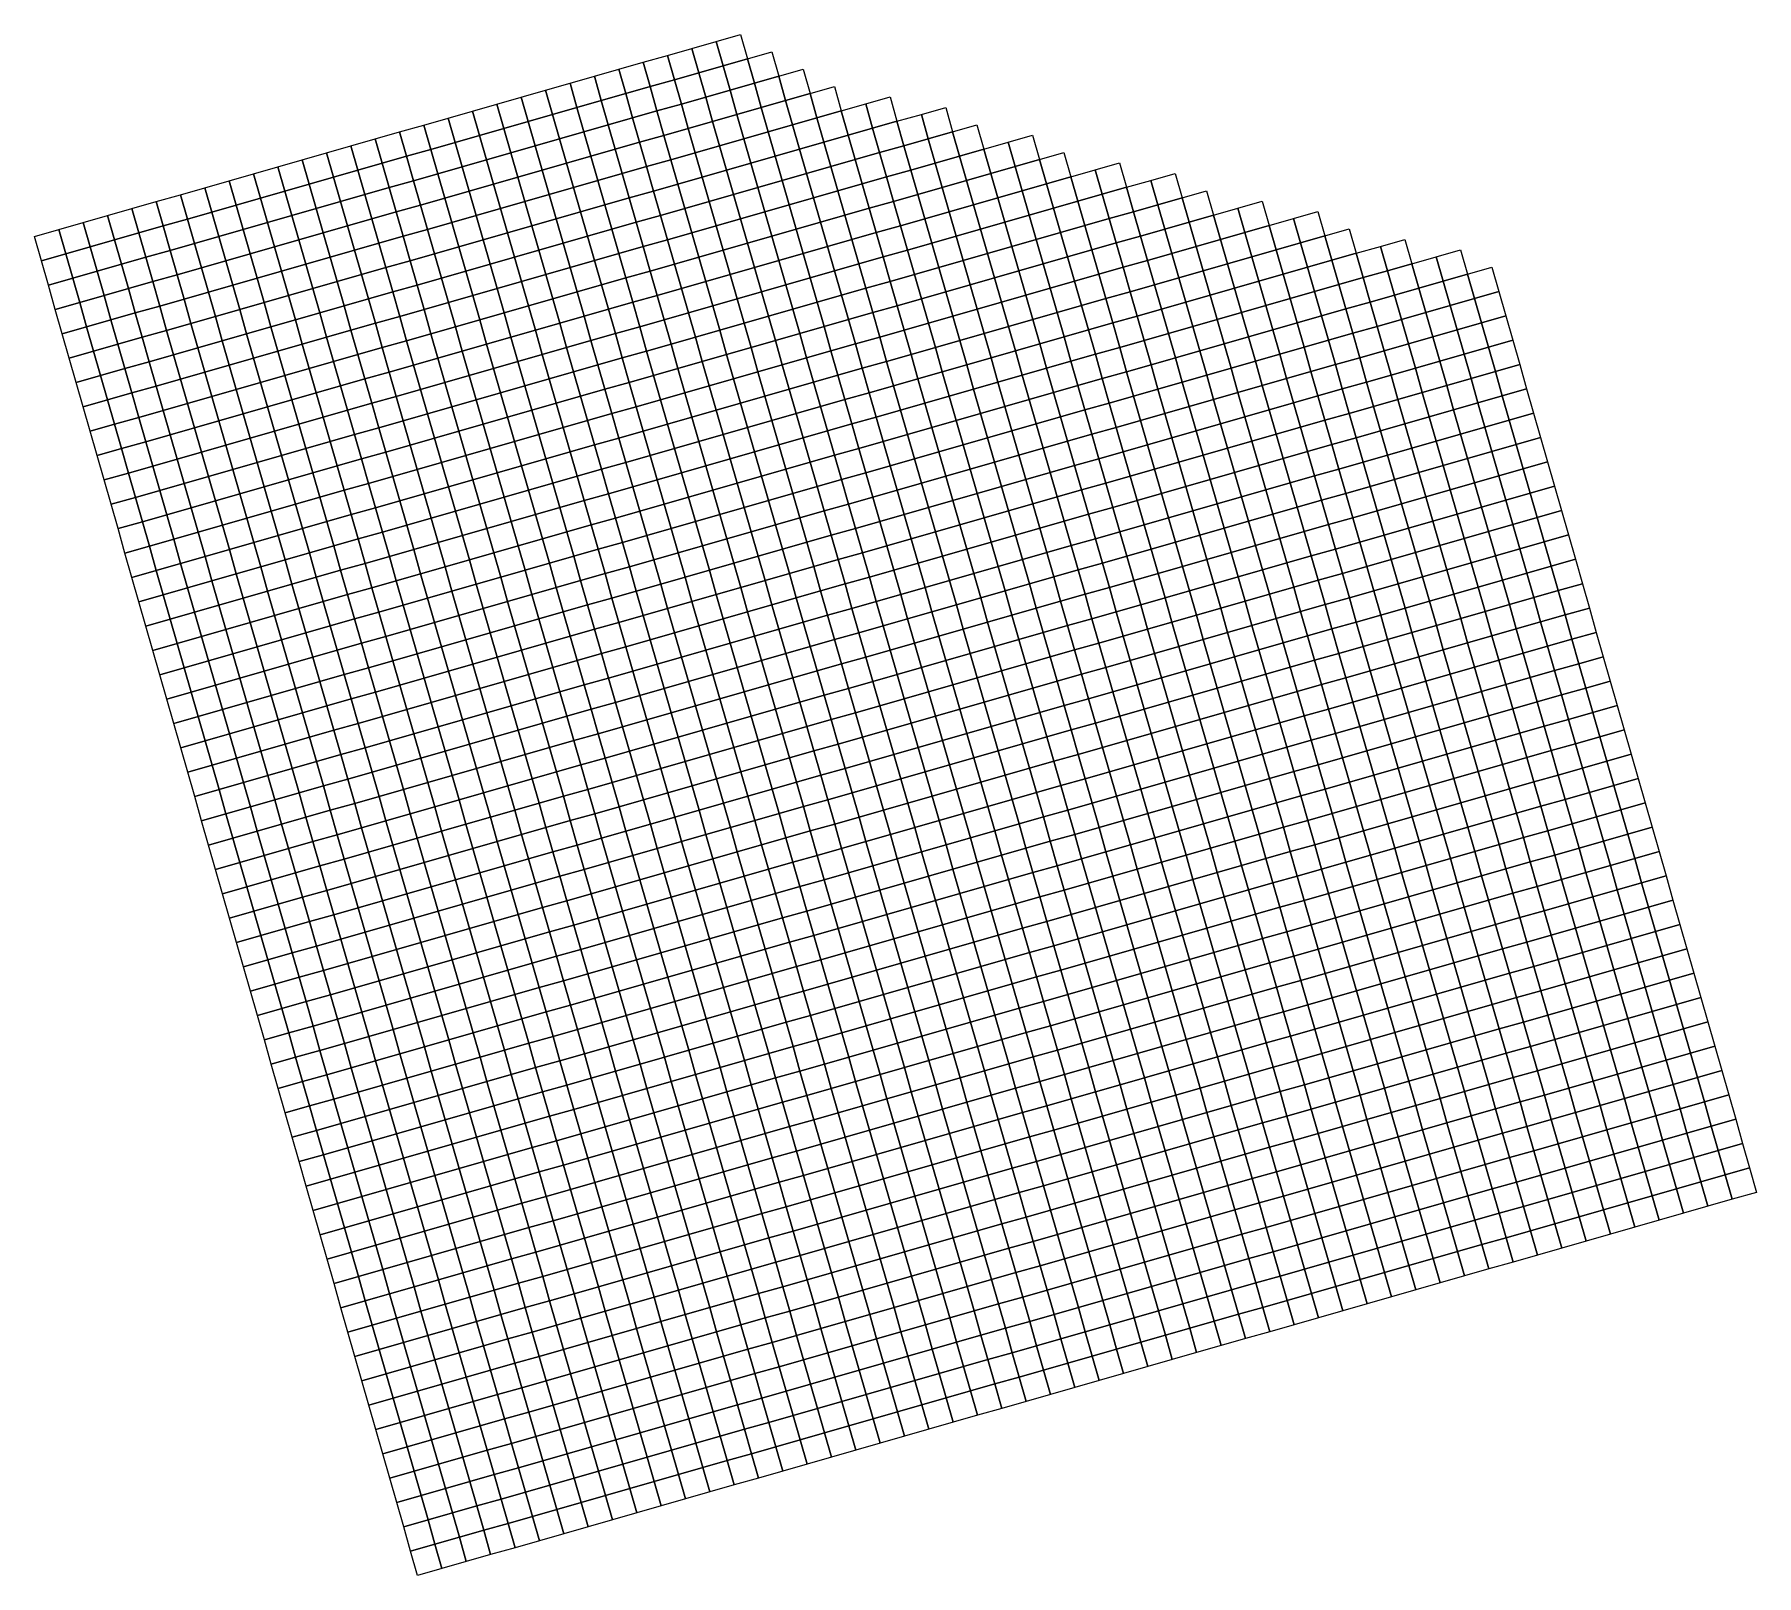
# Model space of a CAD drawing. Header units: metres. Extents: x -4.51 to 2.29, y -2.66 to 3.43.
import ezdxf

# ---------------------------------------------------------------- set-up
doc = ezdxf.new("R2010")
doc.units = ezdxf.units.M

msp = doc.modelspace()

# ---------------------------------------------------------------- linework, layer by layer
at = {"layer": 'A1'}
for points in [[(-1.8142, 3.3976, -0.078), (-1.7181, 3.4251, -0.0513), (-1.6905, 3.329, -0.0772), (-1.7867, 3.3015, -0.1039)], [(-2.1026, 3.3151, -0.1583), (-2.0065, 3.3426, -0.1315), (-1.979, 3.2464, -0.1574), (-2.0751, 3.2189, -0.1842)], [(-2.0065, 3.3426, -0.1315), (-1.9103, 3.3701, -0.1048), (-1.8828, 3.274, -0.1307), (-1.979, 3.2464, -0.1574)], [(-1.9103, 3.3701, -0.1048), (-1.8142, 3.3976, -0.078), (-1.7867, 3.3015, -0.1039), (-1.8828, 3.274, -0.1307)], [(-1.6905, 3.329, -0.0772), (-1.5944, 3.3565, -0.0504), (-1.5669, 3.2604, -0.0849), (-1.663, 3.2328, -0.1117)], [(-2.2949, 3.26, -0.2118), (-2.1988, 3.2876, -0.185), (-2.1712, 3.1914, -0.2109), (-2.2674, 3.1639, -0.2377)], [(-2.1988, 3.2876, -0.185), (-2.1026, 3.3151, -0.1583), (-2.0751, 3.2189, -0.1842), (-2.1712, 3.1914, -0.2109)], [(-1.979, 3.2464, -0.1574), (-1.8828, 3.274, -0.1307), (-1.8553, 3.1778, -0.1652), (-1.9514, 3.1503, -0.1919)], [(-1.8828, 3.274, -0.1307), (-1.7867, 3.3015, -0.1039), (-1.7592, 3.2053, -0.1384), (-1.8553, 3.1778, -0.1652)], [(-1.7867, 3.3015, -0.1039), (-1.6905, 3.329, -0.0772), (-1.663, 3.2328, -0.1117), (-1.7592, 3.2053, -0.1384)], [(-1.5669, 3.2604, -0.0849), (-1.4707, 3.2879, -0.0582), (-1.4432, 3.1917, -0.1013), (-1.5394, 3.1642, -0.128)], [(-2.5833, 3.1775, -0.292), (-2.4872, 3.205, -0.2653), (-2.4597, 3.1089, -0.2912), (-2.5558, 3.0814, -0.3179)], [(-2.4872, 3.205, -0.2653), (-2.391, 3.2325, -0.2385), (-2.3635, 3.1364, -0.2644), (-2.4597, 3.1089, -0.2912)], [(-2.391, 3.2325, -0.2385), (-2.2949, 3.26, -0.2118), (-2.2674, 3.1639, -0.2377), (-2.3635, 3.1364, -0.2644)], [(-2.1712, 3.1914, -0.2109), (-2.0751, 3.2189, -0.1842), (-2.0476, 3.1228, -0.2187), (-2.1437, 3.0953, -0.2454)], [(-2.0751, 3.2189, -0.1842), (-1.979, 3.2464, -0.1574), (-1.9514, 3.1503, -0.1919), (-2.0476, 3.1228, -0.2187)], [(-1.8553, 3.1778, -0.1652), (-1.7592, 3.2053, -0.1384), (-1.7317, 3.1092, -0.1815), (-1.8278, 3.0817, -0.2083)], [(-1.7592, 3.2053, -0.1384), (-1.663, 3.2328, -0.1117), (-1.6355, 3.1367, -0.1548), (-1.7317, 3.1092, -0.1815)], [(-1.663, 3.2328, -0.1117), (-1.5669, 3.2604, -0.0849), (-1.5394, 3.1642, -0.128), (-1.6355, 3.1367, -0.1548)], [(-1.4432, 3.1917, -0.1013), (-1.3471, 3.2192, -0.0745), (-1.3196, 3.1231, -0.1176), (-1.4157, 3.0956, -0.1444)], [(-2.7756, 3.1225, -0.3455), (-2.6795, 3.15, -0.3188), (-2.6519, 3.0538, -0.3447), (-2.7481, 3.0263, -0.3714)], [(-2.6795, 3.15, -0.3188), (-2.5833, 3.1775, -0.292), (-2.5558, 3.0814, -0.3179), (-2.6519, 3.0538, -0.3447)], [(-2.4597, 3.1089, -0.2912), (-2.3635, 3.1364, -0.2644), (-2.336, 3.0402, -0.2989), (-2.4322, 3.0127, -0.3257)], [(-2.3635, 3.1364, -0.2644), (-2.2674, 3.1639, -0.2377), (-2.2399, 3.0678, -0.2722), (-2.336, 3.0402, -0.2989)], [(-2.2674, 3.1639, -0.2377), (-2.1712, 3.1914, -0.2109), (-2.1437, 3.0953, -0.2454), (-2.2399, 3.0678, -0.2722)], [(-2.0476, 3.1228, -0.2187), (-1.9514, 3.1503, -0.1919), (-1.9239, 3.0542, -0.235), (-2.0201, 3.0266, -0.2618)], [(-1.9514, 3.1503, -0.1919), (-1.8553, 3.1778, -0.1652), (-1.8278, 3.0817, -0.2083), (-1.9239, 3.0542, -0.235)], [(-1.7317, 3.1092, -0.1815), (-1.6355, 3.1367, -0.1548), (-1.608, 3.0406, -0.1979), (-1.7041, 3.013, -0.2246)], [(-1.6355, 3.1367, -0.1548), (-1.5394, 3.1642, -0.128), (-1.5119, 3.0681, -0.1711), (-1.608, 3.0406, -0.1979)], [(-1.5394, 3.1642, -0.128), (-1.4432, 3.1917, -0.1013), (-1.4157, 3.0956, -0.1444), (-1.5119, 3.0681, -0.1711)], [(-1.3196, 3.1231, -0.1176), (-1.2234, 3.1506, -0.0909), (-1.1959, 3.0545, -0.134), (-1.2921, 3.027, -0.1608)], [(-1.2234, 3.1506, -0.0909), (-1.1273, 3.1781, -0.0641), (-1.0998, 3.082, -0.1073), (-1.1959, 3.0545, -0.134)], [(-1.0036, 3.1095, -0.0805), (-0.9075, 3.137, -0.0538), (-0.88, 3.0409, -0.0969), (-0.9761, 3.0134, -0.1236)], [(-3.064, 3.0399, -0.4258), (-2.9679, 3.0674, -0.399), (-2.9404, 2.9713, -0.4249), (-3.0365, 2.9438, -0.4517)], [(-2.9679, 3.0674, -0.399), (-2.8717, 3.095, -0.3723), (-2.8442, 2.9988, -0.3982), (-2.9404, 2.9713, -0.4249)], [(-2.8717, 3.095, -0.3723), (-2.7756, 3.1225, -0.3455), (-2.7481, 3.0263, -0.3714), (-2.8442, 2.9988, -0.3982)], [(-2.6519, 3.0538, -0.3447), (-2.5558, 3.0814, -0.3179), (-2.5283, 2.9852, -0.3524), (-2.6244, 2.9577, -0.3792)], [(-2.5558, 3.0814, -0.3179), (-2.4597, 3.1089, -0.2912), (-2.4322, 3.0127, -0.3257), (-2.5283, 2.9852, -0.3524)], [(-2.336, 3.0402, -0.2989), (-2.2399, 3.0678, -0.2722), (-2.2124, 2.9716, -0.3153), (-2.3085, 2.9441, -0.342)], [(-2.2399, 3.0678, -0.2722), (-2.1437, 3.0953, -0.2454), (-2.1162, 2.9991, -0.2885), (-2.2124, 2.9716, -0.3153)], [(-2.1437, 3.0953, -0.2454), (-2.0476, 3.1228, -0.2187), (-2.0201, 3.0266, -0.2618), (-2.1162, 2.9991, -0.2885)], [(-1.9239, 3.0542, -0.235), (-1.8278, 3.0817, -0.2083), (-1.8003, 2.9855, -0.2514), (-1.8964, 2.958, -0.2781)], [(-1.8278, 3.0817, -0.2083), (-1.7317, 3.1092, -0.1815), (-1.7041, 3.013, -0.2246), (-1.8003, 2.9855, -0.2514)], [(-1.608, 3.0406, -0.1979), (-1.5119, 3.0681, -0.1711), (-1.4843, 2.9719, -0.2143), (-1.5805, 2.9444, -0.241)], [(-1.5119, 3.0681, -0.1711), (-1.4157, 3.0956, -0.1444), (-1.3882, 2.9994, -0.1875), (-1.4843, 2.9719, -0.2143)], [(-1.4157, 3.0956, -0.1444), (-1.3196, 3.1231, -0.1176), (-1.2921, 3.027, -0.1608), (-1.3882, 2.9994, -0.1875)], [(-1.1959, 3.0545, -0.134), (-1.0998, 3.082, -0.1073), (-1.0723, 2.9858, -0.1504), (-1.1684, 2.9583, -0.1771)], [(-1.0998, 3.082, -0.1073), (-1.0036, 3.1095, -0.0805), (-0.9761, 3.0134, -0.1236), (-1.0723, 2.9858, -0.1504)], [(-0.88, 3.0409, -0.0969), (-0.7838, 3.0684, -0.0701), (-0.7563, 2.9722, -0.1133), (-0.8525, 2.9447, -0.14)], [(-3.2563, 2.9849, -0.4793), (-3.1602, 3.0124, -0.4525), (-3.1326, 2.9163, -0.4784), (-3.2288, 2.8888, -0.5052)], [(-3.1602, 3.0124, -0.4525), (-3.064, 3.0399, -0.4258), (-3.0365, 2.9438, -0.4517), (-3.1326, 2.9163, -0.4784)], [(-2.9404, 2.9713, -0.4249), (-2.8442, 2.9988, -0.3982), (-2.8167, 2.9027, -0.4327), (-2.9129, 2.8752, -0.4594)], [(-2.8442, 2.9988, -0.3982), (-2.7481, 3.0263, -0.3714), (-2.7206, 2.9302, -0.4059), (-2.8167, 2.9027, -0.4327)], [(-2.7481, 3.0263, -0.3714), (-2.6519, 3.0538, -0.3447), (-2.6244, 2.9577, -0.3792), (-2.7206, 2.9302, -0.4059)], [(-2.5283, 2.9852, -0.3524), (-2.4322, 3.0127, -0.3257), (-2.4046, 2.9166, -0.3688), (-2.5008, 2.8891, -0.3955)], [(-2.4322, 3.0127, -0.3257), (-2.336, 3.0402, -0.2989), (-2.3085, 2.9441, -0.342), (-2.4046, 2.9166, -0.3688)], [(-2.2124, 2.9716, -0.3153), (-2.1162, 2.9991, -0.2885), (-2.0887, 2.903, -0.3316), (-2.1848, 2.8755, -0.3584)], [(-2.1162, 2.9991, -0.2885), (-2.0201, 3.0266, -0.2618), (-1.9926, 2.9305, -0.3049), (-2.0887, 2.903, -0.3316)], [(-2.0201, 3.0266, -0.2618), (-1.9239, 3.0542, -0.235), (-1.8964, 2.958, -0.2781), (-1.9926, 2.9305, -0.3049)], [(-1.8003, 2.9855, -0.2514), (-1.7041, 3.013, -0.2246), (-1.6766, 2.9169, -0.2678), (-1.7728, 2.8894, -0.2945)], [(-1.7041, 3.013, -0.2246), (-1.608, 3.0406, -0.1979), (-1.5805, 2.9444, -0.241), (-1.6766, 2.9169, -0.2678)], [(-1.4843, 2.9719, -0.2143), (-1.3882, 2.9994, -0.1875), (-1.3607, 2.9033, -0.2306), (-1.4568, 2.8758, -0.2574)], [(-1.3882, 2.9994, -0.1875), (-1.2921, 3.027, -0.1608), (-1.2646, 2.9308, -0.2039), (-1.3607, 2.9033, -0.2306)], [(-1.2921, 3.027, -0.1608), (-1.1959, 3.0545, -0.134), (-1.1684, 2.9583, -0.1771), (-1.2646, 2.9308, -0.2039)], [(-1.0723, 2.9858, -0.1504), (-0.9761, 3.0134, -0.1236), (-0.9486, 2.9172, -0.1668), (-1.0448, 2.8897, -0.1935)], [(-0.9761, 3.0134, -0.1236), (-0.88, 3.0409, -0.0969), (-0.8525, 2.9447, -0.14), (-0.9486, 2.9172, -0.1668)], [(-0.7563, 2.9722, -0.1133), (-0.6602, 2.9998, -0.0865), (-0.6327, 2.9036, -0.1296), (-0.7288, 2.8761, -0.1564)], [(-0.6602, 2.9998, -0.0865), (-0.5641, 3.0273, -0.0598), (-0.5365, 2.9311, -0.1029), (-0.6327, 2.9036, -0.1296)], [(-3.5447, 2.9024, -0.5595), (-3.4486, 2.9299, -0.5328), (-3.4211, 2.8337, -0.5587), (-3.5172, 2.8062, -0.5854)], [(-3.4486, 2.9299, -0.5328), (-3.3524, 2.9574, -0.506), (-3.3249, 2.8612, -0.5319), (-3.4211, 2.8337, -0.5587)], [(-3.3524, 2.9574, -0.506), (-3.2563, 2.9849, -0.4793), (-3.2288, 2.8888, -0.5052), (-3.3249, 2.8612, -0.5319)], [(-3.1326, 2.9163, -0.4784), (-3.0365, 2.9438, -0.4517), (-3.009, 2.8476, -0.4861), (-3.1051, 2.8201, -0.5129)], [(-3.0365, 2.9438, -0.4517), (-2.9404, 2.9713, -0.4249), (-2.9129, 2.8752, -0.4594), (-3.009, 2.8476, -0.4861)], [(-2.8167, 2.9027, -0.4327), (-2.7206, 2.9302, -0.4059), (-2.6931, 2.834, -0.449), (-2.7892, 2.8065, -0.4758)], [(-2.7206, 2.9302, -0.4059), (-2.6244, 2.9577, -0.3792), (-2.5969, 2.8616, -0.4223), (-2.6931, 2.834, -0.449)], [(-2.6244, 2.9577, -0.3792), (-2.5283, 2.9852, -0.3524), (-2.5008, 2.8891, -0.3955), (-2.5969, 2.8616, -0.4223)], [(-2.4046, 2.9166, -0.3688), (-2.3085, 2.9441, -0.342), (-2.281, 2.848, -0.3851), (-2.3771, 2.8204, -0.4119)], [(-2.3085, 2.9441, -0.342), (-2.2124, 2.9716, -0.3153), (-2.1848, 2.8755, -0.3584), (-2.281, 2.848, -0.3851)], [(-2.0887, 2.903, -0.3316), (-1.9926, 2.9305, -0.3049), (-1.965, 2.8344, -0.348), (-2.0612, 2.8068, -0.3748)], [(-1.9926, 2.9305, -0.3049), (-1.8964, 2.958, -0.2781), (-1.8689, 2.8619, -0.3213), (-1.965, 2.8344, -0.348)], [(-1.8964, 2.958, -0.2781), (-1.8003, 2.9855, -0.2514), (-1.7728, 2.8894, -0.2945), (-1.8689, 2.8619, -0.3213)], [(-1.6766, 2.9169, -0.2678), (-1.5805, 2.9444, -0.241), (-1.553, 2.8483, -0.2841), (-1.6491, 2.8208, -0.3109)], [(-1.5805, 2.9444, -0.241), (-1.4843, 2.9719, -0.2143), (-1.4568, 2.8758, -0.2574), (-1.553, 2.8483, -0.2841)], [(-1.3607, 2.9033, -0.2306), (-1.2646, 2.9308, -0.2039), (-1.237, 2.8347, -0.247), (-1.3332, 2.8072, -0.2737)], [(-1.2646, 2.9308, -0.2039), (-1.1684, 2.9583, -0.1771), (-1.1409, 2.8622, -0.2203), (-1.237, 2.8347, -0.247)], [(-1.1684, 2.9583, -0.1771), (-1.0723, 2.9858, -0.1504), (-1.0448, 2.8897, -0.1935), (-1.1409, 2.8622, -0.2203)], [(-0.9486, 2.9172, -0.1668), (-0.8525, 2.9447, -0.14), (-0.825, 2.8486, -0.1831), (-0.9211, 2.8211, -0.2099)], [(-0.8525, 2.9447, -0.14), (-0.7563, 2.9722, -0.1133), (-0.7288, 2.8761, -0.1564), (-0.825, 2.8486, -0.1831)], [(-0.6327, 2.9036, -0.1296), (-0.5365, 2.9311, -0.1029), (-0.509, 2.835, -0.146), (-0.6052, 2.8075, -0.1727)], [(-0.5365, 2.9311, -0.1029), (-0.4404, 2.9586, -0.0761), (-0.4129, 2.8625, -0.1192), (-0.509, 2.835, -0.146)], [(-3.737, 2.8473, -0.613), (-3.6409, 2.8748, -0.5863), (-3.6134, 2.7787, -0.6122), (-3.7095, 2.7512, -0.6389)], [(-3.6409, 2.8748, -0.5863), (-3.5447, 2.9024, -0.5595), (-3.5172, 2.8062, -0.5854), (-3.6134, 2.7787, -0.6122)], [(-3.4211, 2.8337, -0.5587), (-3.3249, 2.8612, -0.5319), (-3.2974, 2.7651, -0.5664), (-3.3936, 2.7376, -0.5931)], [(-3.3249, 2.8612, -0.5319), (-3.2288, 2.8888, -0.5052), (-3.2013, 2.7926, -0.5396), (-3.2974, 2.7651, -0.5664)], [(-3.2288, 2.8888, -0.5052), (-3.1326, 2.9163, -0.4784), (-3.1051, 2.8201, -0.5129), (-3.2013, 2.7926, -0.5396)], [(-3.009, 2.8476, -0.4861), (-2.9129, 2.8752, -0.4594), (-2.8853, 2.779, -0.5025), (-2.9815, 2.7515, -0.5293)], [(-2.9129, 2.8752, -0.4594), (-2.8167, 2.9027, -0.4327), (-2.7892, 2.8065, -0.4758), (-2.8853, 2.779, -0.5025)], [(-2.6931, 2.834, -0.449), (-2.5969, 2.8616, -0.4223), (-2.5694, 2.7654, -0.4654), (-2.6655, 2.7379, -0.4921)], [(-2.5969, 2.8616, -0.4223), (-2.5008, 2.8891, -0.3955), (-2.4733, 2.7929, -0.4386), (-2.5694, 2.7654, -0.4654)], [(-2.5008, 2.8891, -0.3955), (-2.4046, 2.9166, -0.3688), (-2.3771, 2.8204, -0.4119), (-2.4733, 2.7929, -0.4386)], [(-2.281, 2.848, -0.3851), (-2.1848, 2.8755, -0.3584), (-2.1573, 2.7793, -0.4015), (-2.2535, 2.7518, -0.4283)], [(-2.1848, 2.8755, -0.3584), (-2.0887, 2.903, -0.3316), (-2.0612, 2.8068, -0.3748), (-2.1573, 2.7793, -0.4015)], [(-1.965, 2.8344, -0.348), (-1.8689, 2.8619, -0.3213), (-1.8414, 2.7657, -0.3644), (-1.9375, 2.7382, -0.3911)], [(-1.8689, 2.8619, -0.3213), (-1.7728, 2.8894, -0.2945), (-1.7453, 2.7932, -0.3376), (-1.8414, 2.7657, -0.3644)], [(-1.7728, 2.8894, -0.2945), (-1.6766, 2.9169, -0.2678), (-1.6491, 2.8208, -0.3109), (-1.7453, 2.7932, -0.3376)], [(-1.553, 2.8483, -0.2841), (-1.4568, 2.8758, -0.2574), (-1.4293, 2.7796, -0.3005), (-1.5255, 2.7521, -0.3272)], [(-1.4568, 2.8758, -0.2574), (-1.3607, 2.9033, -0.2306), (-1.3332, 2.8072, -0.2737), (-1.4293, 2.7796, -0.3005)], [(-1.237, 2.8347, -0.247), (-1.1409, 2.8622, -0.2203), (-1.1134, 2.766, -0.2634), (-1.2095, 2.7385, -0.2901)], [(-1.1409, 2.8622, -0.2203), (-1.0448, 2.8897, -0.1935), (-1.0172, 2.7936, -0.2366), (-1.1134, 2.766, -0.2634)], [(-1.0448, 2.8897, -0.1935), (-0.9486, 2.9172, -0.1668), (-0.9211, 2.8211, -0.2099), (-1.0172, 2.7936, -0.2366)], [(-0.825, 2.8486, -0.1831), (-0.7288, 2.8761, -0.1564), (-0.7013, 2.78, -0.1995), (-0.7974, 2.7524, -0.2262)], [(-0.7288, 2.8761, -0.1564), (-0.6327, 2.9036, -0.1296), (-0.6052, 2.8075, -0.1727), (-0.7013, 2.78, -0.1995)], [(-0.509, 2.835, -0.146), (-0.4129, 2.8625, -0.1192), (-0.3854, 2.7664, -0.1624), (-0.4815, 2.7388, -0.1891)], [(-0.4129, 2.8625, -0.1192), (-0.3167, 2.89, -0.0925), (-0.2892, 2.7939, -0.1356), (-0.3854, 2.7664, -0.1624)], [(-0.3167, 2.89, -0.0925), (-0.2206, 2.9175, -0.0657), (-0.1931, 2.8214, -0.1089), (-0.2892, 2.7939, -0.1356)], [(-0.097, 2.8489, -0.0821), (-0.0008, 2.8764, -0.0554), (0.0267, 2.7803, -0.0985), (-0.0694, 2.7528, -0.1252)], [(-4.0254, 2.7648, -0.6933), (-3.9293, 2.7923, -0.6665), (-3.9018, 2.6962, -0.6924), (-3.9979, 2.6687, -0.7191)], [(-3.9293, 2.7923, -0.6665), (-3.8331, 2.8198, -0.6398), (-3.8056, 2.7237, -0.6657), (-3.9018, 2.6962, -0.6924)], [(-3.8331, 2.8198, -0.6398), (-3.737, 2.8473, -0.613), (-3.7095, 2.7512, -0.6389), (-3.8056, 2.7237, -0.6657)], [(-3.6134, 2.7787, -0.6122), (-3.5172, 2.8062, -0.5854), (-3.4897, 2.7101, -0.6199), (-3.5858, 2.6826, -0.6466)], [(-3.5172, 2.8062, -0.5854), (-3.4211, 2.8337, -0.5587), (-3.3936, 2.7376, -0.5931), (-3.4897, 2.7101, -0.6199)], [(-3.2974, 2.7651, -0.5664), (-3.2013, 2.7926, -0.5396), (-3.1738, 2.6965, -0.5828), (-3.2699, 2.669, -0.6095)], [(-3.2013, 2.7926, -0.5396), (-3.1051, 2.8201, -0.5129), (-3.0776, 2.724, -0.556), (-3.1738, 2.6965, -0.5828)], [(-3.1051, 2.8201, -0.5129), (-3.009, 2.8476, -0.4861), (-2.9815, 2.7515, -0.5293), (-3.0776, 2.724, -0.556)], [(-2.8853, 2.779, -0.5025), (-2.7892, 2.8065, -0.4758), (-2.7617, 2.7104, -0.5189), (-2.8578, 2.6829, -0.5456)], [(-2.7892, 2.8065, -0.4758), (-2.6931, 2.834, -0.449), (-2.6655, 2.7379, -0.4921), (-2.7617, 2.7104, -0.5189)], [(-2.5694, 2.7654, -0.4654), (-2.4733, 2.7929, -0.4386), (-2.4458, 2.6968, -0.4818), (-2.5419, 2.6693, -0.5085)], [(-2.4733, 2.7929, -0.4386), (-2.3771, 2.8204, -0.4119), (-2.3496, 2.7243, -0.455), (-2.4458, 2.6968, -0.4818)], [(-2.3771, 2.8204, -0.4119), (-2.281, 2.848, -0.3851), (-2.2535, 2.7518, -0.4283), (-2.3496, 2.7243, -0.455)], [(-2.1573, 2.7793, -0.4015), (-2.0612, 2.8068, -0.3748), (-2.0337, 2.7107, -0.4179), (-2.1298, 2.6832, -0.4446)], [(-2.0612, 2.8068, -0.3748), (-1.965, 2.8344, -0.348), (-1.9375, 2.7382, -0.3911), (-2.0337, 2.7107, -0.4179)], [(-1.8414, 2.7657, -0.3644), (-1.7453, 2.7932, -0.3376), (-1.7177, 2.6971, -0.3807), (-1.8139, 2.6696, -0.4075)], [(-1.7453, 2.7932, -0.3376), (-1.6491, 2.8208, -0.3109), (-1.6216, 2.7246, -0.354), (-1.7177, 2.6971, -0.3807)], [(-1.6491, 2.8208, -0.3109), (-1.553, 2.8483, -0.2841), (-1.5255, 2.7521, -0.3272), (-1.6216, 2.7246, -0.354)], [(-1.4293, 2.7796, -0.3005), (-1.3332, 2.8072, -0.2737), (-1.3057, 2.711, -0.3169), (-1.4018, 2.6835, -0.3436)], [(-1.3332, 2.8072, -0.2737), (-1.237, 2.8347, -0.247), (-1.2095, 2.7385, -0.2901), (-1.3057, 2.711, -0.3169)], [(-1.1134, 2.766, -0.2634), (-1.0172, 2.7936, -0.2366), (-0.9897, 2.6974, -0.2797), (-1.0859, 2.6699, -0.3065)], [(-1.0172, 2.7936, -0.2366), (-0.9211, 2.8211, -0.2099), (-0.8936, 2.7249, -0.253), (-0.9897, 2.6974, -0.2797)], [(-0.9211, 2.8211, -0.2099), (-0.825, 2.8486, -0.1831), (-0.7974, 2.7524, -0.2262), (-0.8936, 2.7249, -0.253)], [(-0.7013, 2.78, -0.1995), (-0.6052, 2.8075, -0.1727), (-0.5777, 2.7113, -0.2159), (-0.6738, 2.6838, -0.2426)], [(-0.6052, 2.8075, -0.1727), (-0.509, 2.835, -0.146), (-0.4815, 2.7388, -0.1891), (-0.5777, 2.7113, -0.2159)], [(-0.3854, 2.7664, -0.1624), (-0.2892, 2.7939, -0.1356), (-0.2617, 2.6977, -0.1787), (-0.3579, 2.6702, -0.2055)], [(-0.2892, 2.7939, -0.1356), (-0.1931, 2.8214, -0.1089), (-0.1656, 2.7252, -0.152), (-0.2617, 2.6977, -0.1787)], [(-0.1931, 2.8214, -0.1089), (-0.097, 2.8489, -0.0821), (-0.0694, 2.7528, -0.1252), (-0.1656, 2.7252, -0.152)], [(0.0267, 2.7803, -0.0985), (0.1228, 2.8078, -0.0717), (0.1504, 2.7116, -0.1148), (0.0542, 2.6841, -0.1416)], [(-4.2177, 2.7098, -0.7468), (-4.1216, 2.7373, -0.72), (-4.0941, 2.6411, -0.7459), (-4.1902, 2.6136, -0.7726)], [(-4.1216, 2.7373, -0.72), (-4.0254, 2.7648, -0.6933), (-3.9979, 2.6687, -0.7191), (-4.0941, 2.6411, -0.7459)], [(-3.9018, 2.6962, -0.6924), (-3.8056, 2.7237, -0.6657), (-3.7781, 2.6275, -0.7001), (-3.8743, 2.6, -0.7269)], [(-3.8056, 2.7237, -0.6657), (-3.7095, 2.7512, -0.6389), (-3.682, 2.6551, -0.6734), (-3.7781, 2.6275, -0.7001)], [(-3.7095, 2.7512, -0.6389), (-3.6134, 2.7787, -0.6122), (-3.5858, 2.6826, -0.6466), (-3.682, 2.6551, -0.6734)], [(-3.4897, 2.7101, -0.6199), (-3.3936, 2.7376, -0.5931), (-3.366, 2.6415, -0.6363), (-3.4622, 2.6139, -0.663)], [(-3.3936, 2.7376, -0.5931), (-3.2974, 2.7651, -0.5664), (-3.2699, 2.669, -0.6095), (-3.366, 2.6415, -0.6363)], [(-3.1738, 2.6965, -0.5828), (-3.0776, 2.724, -0.556), (-3.0501, 2.6279, -0.5991), (-3.1462, 2.6003, -0.6259)], [(-3.0776, 2.724, -0.556), (-2.9815, 2.7515, -0.5293), (-2.954, 2.6554, -0.5724), (-3.0501, 2.6279, -0.5991)], [(-2.9815, 2.7515, -0.5293), (-2.8853, 2.779, -0.5025), (-2.8578, 2.6829, -0.5456), (-2.954, 2.6554, -0.5724)], [(-2.7617, 2.7104, -0.5189), (-2.6655, 2.7379, -0.4921), (-2.638, 2.6418, -0.5353), (-2.7342, 2.6143, -0.562)], [(-2.6655, 2.7379, -0.4921), (-2.5694, 2.7654, -0.4654), (-2.5419, 2.6693, -0.5085), (-2.638, 2.6418, -0.5353)], [(-2.4458, 2.6968, -0.4818), (-2.3496, 2.7243, -0.455), (-2.3221, 2.6282, -0.4981), (-2.4182, 2.6007, -0.5249)], [(-2.3496, 2.7243, -0.455), (-2.2535, 2.7518, -0.4283), (-2.226, 2.6557, -0.4714), (-2.3221, 2.6282, -0.4981)], [(-2.2535, 2.7518, -0.4283), (-2.1573, 2.7793, -0.4015), (-2.1298, 2.6832, -0.4446), (-2.226, 2.6557, -0.4714)], [(-2.0337, 2.7107, -0.4179), (-1.9375, 2.7382, -0.3911), (-1.91, 2.6421, -0.4342), (-2.0062, 2.6146, -0.461)], [(-1.9375, 2.7382, -0.3911), (-1.8414, 2.7657, -0.3644), (-1.8139, 2.6696, -0.4075), (-1.91, 2.6421, -0.4342)], [(-1.7177, 2.6971, -0.3807), (-1.6216, 2.7246, -0.354), (-1.5941, 2.6285, -0.3971), (-1.6902, 2.601, -0.4239)], [(-1.6216, 2.7246, -0.354), (-1.5255, 2.7521, -0.3272), (-1.4979, 2.656, -0.3704), (-1.5941, 2.6285, -0.3971)], [(-1.5255, 2.7521, -0.3272), (-1.4293, 2.7796, -0.3005), (-1.4018, 2.6835, -0.3436), (-1.4979, 2.656, -0.3704)], [(-1.3057, 2.711, -0.3169), (-1.2095, 2.7385, -0.2901), (-1.182, 2.6424, -0.3332), (-1.2782, 2.6149, -0.36)], [(-1.2095, 2.7385, -0.2901), (-1.1134, 2.766, -0.2634), (-1.0859, 2.6699, -0.3065), (-1.182, 2.6424, -0.3332)], [(-0.9897, 2.6974, -0.2797), (-0.8936, 2.7249, -0.253), (-0.8661, 2.6288, -0.2961), (-0.9622, 2.6013, -0.3229)], [(-0.8936, 2.7249, -0.253), (-0.7974, 2.7524, -0.2262), (-0.7699, 2.6563, -0.2694), (-0.8661, 2.6288, -0.2961)], [(-0.7974, 2.7524, -0.2262), (-0.7013, 2.78, -0.1995), (-0.6738, 2.6838, -0.2426), (-0.7699, 2.6563, -0.2694)], [(-0.5777, 2.7113, -0.2159), (-0.4815, 2.7388, -0.1891), (-0.454, 2.6427, -0.2322), (-0.5501, 2.6152, -0.259)], [(-0.4815, 2.7388, -0.1891), (-0.3854, 2.7664, -0.1624), (-0.3579, 2.6702, -0.2055), (-0.454, 2.6427, -0.2322)], [(-0.2617, 2.6977, -0.1787), (-0.1656, 2.7252, -0.152), (-0.1381, 2.6291, -0.1951), (-0.2342, 2.6016, -0.2218)], [(-0.1656, 2.7252, -0.152), (-0.0694, 2.7528, -0.1252), (-0.0419, 2.6566, -0.1683), (-0.1381, 2.6291, -0.1951)], [(-0.0694, 2.7528, -0.1252), (0.0267, 2.7803, -0.0985), (0.0542, 2.6841, -0.1416), (-0.0419, 2.6566, -0.1683)], [(0.1504, 2.7116, -0.1148), (0.2465, 2.7392, -0.0881), (0.274, 2.643, -0.1312), (0.1779, 2.6155, -0.158)], [(0.2465, 2.7392, -0.0881), (0.3426, 2.7667, -0.0613), (0.3702, 2.6705, -0.1045), (0.274, 2.643, -0.1312)], [(0.4663, 2.698, -0.0777), (0.5624, 2.7256, -0.051), (0.5899, 2.6294, -0.0941), (0.4938, 2.6019, -0.1208)], [(-4.5061, 2.6272, -0.811), (-4.41, 2.6547, -0.7949), (-4.3825, 2.5586, -0.8208), (-4.4786, 2.5311, -0.8368)], [(-4.41, 2.6547, -0.7949), (-4.3138, 2.6823, -0.7735), (-4.2863, 2.5861, -0.7994), (-4.3825, 2.5586, -0.8208)], [(-4.3138, 2.6823, -0.7735), (-4.2177, 2.7098, -0.7468), (-4.1902, 2.6136, -0.7726), (-4.2863, 2.5861, -0.7994)], [(-4.0941, 2.6411, -0.7459), (-3.9979, 2.6687, -0.7191), (-3.9704, 2.5725, -0.7536), (-4.0665, 2.545, -0.7804)], [(-3.9979, 2.6687, -0.7191), (-3.9018, 2.6962, -0.6924), (-3.8743, 2.6, -0.7269), (-3.9704, 2.5725, -0.7536)], [(-3.7781, 2.6275, -0.7001), (-3.682, 2.6551, -0.6734), (-3.6545, 2.5589, -0.7165), (-3.7506, 2.5314, -0.7428)], [(-3.682, 2.6551, -0.6734), (-3.5858, 2.6826, -0.6466), (-3.5583, 2.5864, -0.6898), (-3.6545, 2.5589, -0.7165)], [(-3.5858, 2.6826, -0.6466), (-3.4897, 2.7101, -0.6199), (-3.4622, 2.6139, -0.663), (-3.5583, 2.5864, -0.6898)], [(-3.366, 2.6415, -0.6363), (-3.2699, 2.669, -0.6095), (-3.2424, 2.5728, -0.6526), (-3.3385, 2.5453, -0.6794)], [(-3.2699, 2.669, -0.6095), (-3.1738, 2.6965, -0.5828), (-3.1462, 2.6003, -0.6259), (-3.2424, 2.5728, -0.6526)], [(-3.0501, 2.6279, -0.5991), (-2.954, 2.6554, -0.5724), (-2.9265, 2.5592, -0.6155), (-3.0226, 2.5317, -0.6423)], [(-2.954, 2.6554, -0.5724), (-2.8578, 2.6829, -0.5456), (-2.8303, 2.5867, -0.5888), (-2.9265, 2.5592, -0.6155)], [(-2.8578, 2.6829, -0.5456), (-2.7617, 2.7104, -0.5189), (-2.7342, 2.6143, -0.562), (-2.8303, 2.5867, -0.5888)], [(-2.638, 2.6418, -0.5353), (-2.5419, 2.6693, -0.5085), (-2.5144, 2.5731, -0.5516), (-2.6105, 2.5456, -0.5784)], [(-2.5419, 2.6693, -0.5085), (-2.4458, 2.6968, -0.4818), (-2.4182, 2.6007, -0.5249), (-2.5144, 2.5731, -0.5516)], [(-2.3221, 2.6282, -0.4981), (-2.226, 2.6557, -0.4714), (-2.1984, 2.5595, -0.5145), (-2.2946, 2.532, -0.5412)], [(-2.226, 2.6557, -0.4714), (-2.1298, 2.6832, -0.4446), (-2.1023, 2.5871, -0.4877), (-2.1984, 2.5595, -0.5145)], [(-2.1298, 2.6832, -0.4446), (-2.0337, 2.7107, -0.4179), (-2.0062, 2.6146, -0.461), (-2.1023, 2.5871, -0.4877)], [(-1.91, 2.6421, -0.4342), (-1.8139, 2.6696, -0.4075), (-1.7864, 2.5735, -0.4506), (-1.8825, 2.5459, -0.4774)], [(-1.8139, 2.6696, -0.4075), (-1.7177, 2.6971, -0.3807), (-1.6902, 2.601, -0.4239), (-1.7864, 2.5735, -0.4506)], [(-1.5941, 2.6285, -0.3971), (-1.4979, 2.656, -0.3704), (-1.4704, 2.5599, -0.4135), (-1.5666, 2.5323, -0.4402)], [(-1.4979, 2.656, -0.3704), (-1.4018, 2.6835, -0.3436), (-1.3743, 2.5874, -0.3867), (-1.4704, 2.5599, -0.4135)], [(-1.4018, 2.6835, -0.3436), (-1.3057, 2.711, -0.3169), (-1.2782, 2.6149, -0.36), (-1.3743, 2.5874, -0.3867)], [(-1.182, 2.6424, -0.3332), (-1.0859, 2.6699, -0.3065), (-1.0584, 2.5738, -0.3496), (-1.1545, 2.5463, -0.3764)], [(-1.0859, 2.6699, -0.3065), (-0.9897, 2.6974, -0.2797), (-0.9622, 2.6013, -0.3229), (-1.0584, 2.5738, -0.3496)], [(-0.8661, 2.6288, -0.2961), (-0.7699, 2.6563, -0.2694), (-0.7424, 2.5602, -0.3125), (-0.8386, 2.5327, -0.3392)], [(-0.7699, 2.6563, -0.2694), (-0.6738, 2.6838, -0.2426), (-0.6463, 2.5877, -0.2857), (-0.7424, 2.5602, -0.3125)], [(-0.6738, 2.6838, -0.2426), (-0.5777, 2.7113, -0.2159), (-0.5501, 2.6152, -0.259), (-0.6463, 2.5877, -0.2857)], [(-0.454, 2.6427, -0.2322), (-0.3579, 2.6702, -0.2055), (-0.3303, 2.5741, -0.2486), (-0.4265, 2.5466, -0.2753)], [(-0.3579, 2.6702, -0.2055), (-0.2617, 2.6977, -0.1787), (-0.2342, 2.6016, -0.2218), (-0.3303, 2.5741, -0.2486)], [(-0.1381, 2.6291, -0.1951), (-0.0419, 2.6566, -0.1683), (-0.0144, 2.5605, -0.2115), (-0.1106, 2.533, -0.2382)], [(-0.0419, 2.6566, -0.1683), (0.0542, 2.6841, -0.1416), (0.0817, 2.588, -0.1847), (-0.0144, 2.5605, -0.2115)], [(0.0542, 2.6841, -0.1416), (0.1504, 2.7116, -0.1148), (0.1779, 2.6155, -0.158), (0.0817, 2.588, -0.1847)], [(0.274, 2.643, -0.1312), (0.3702, 2.6705, -0.1045), (0.3977, 2.5744, -0.1476), (0.3015, 2.5469, -0.1743)], [(0.3702, 2.6705, -0.1045), (0.4663, 2.698, -0.0777), (0.4938, 2.6019, -0.1208), (0.3977, 2.5744, -0.1476)], [(0.5899, 2.6294, -0.0941), (0.6861, 2.6569, -0.0673), (0.7136, 2.5608, -0.1105), (0.6175, 2.5333, -0.1372)], [(-4.3825, 2.5586, -0.8208), (-4.2863, 2.5861, -0.7994), (-4.2588, 2.49, -0.8339), (-4.355, 2.4625, -0.8553)], [(-4.2863, 2.5861, -0.7994), (-4.1902, 2.6136, -0.7726), (-4.1627, 2.5175, -0.8071), (-4.2588, 2.49, -0.8339)], [(-4.1902, 2.6136, -0.7726), (-4.0941, 2.6411, -0.7459), (-4.0665, 2.545, -0.7804), (-4.1627, 2.5175, -0.8071)], [(-3.9704, 2.5725, -0.7536), (-3.8743, 2.6, -0.7269), (-3.8467, 2.5039, -0.7687), (-3.9429, 2.4764, -0.7944)], [(-3.8743, 2.6, -0.7269), (-3.7781, 2.6275, -0.7001), (-3.7506, 2.5314, -0.7428), (-3.8467, 2.5039, -0.7687)], [(-3.6545, 2.5589, -0.7165), (-3.5583, 2.5864, -0.6898), (-3.5308, 2.4903, -0.732), (-3.627, 2.4628, -0.7583)], [(-3.5583, 2.5864, -0.6898), (-3.4622, 2.6139, -0.663), (-3.4347, 2.5178, -0.7057), (-3.5308, 2.4903, -0.732)], [(-3.4622, 2.6139, -0.663), (-3.366, 2.6415, -0.6363), (-3.3385, 2.5453, -0.6794), (-3.4347, 2.5178, -0.7057)], [(-3.2424, 2.5728, -0.6526), (-3.1462, 2.6003, -0.6259), (-3.1187, 2.5042, -0.6687), (-3.2149, 2.4767, -0.6951)], [(-3.1462, 2.6003, -0.6259), (-3.0501, 2.6279, -0.5991), (-3.0226, 2.5317, -0.6423), (-3.1187, 2.5042, -0.6687)], [(-2.9265, 2.5592, -0.6155), (-2.8303, 2.5867, -0.5888), (-2.8028, 2.4906, -0.6316), (-2.8989, 2.4631, -0.6581)], [(-2.8303, 2.5867, -0.5888), (-2.7342, 2.6143, -0.562), (-2.7067, 2.5181, -0.6051), (-2.8028, 2.4906, -0.6316)], [(-2.7342, 2.6143, -0.562), (-2.638, 2.6418, -0.5353), (-2.6105, 2.5456, -0.5784), (-2.7067, 2.5181, -0.6051)], [(-2.5144, 2.5731, -0.5516), (-2.4182, 2.6007, -0.5249), (-2.3907, 2.5045, -0.568), (-2.4869, 2.477, -0.5946)], [(-2.4182, 2.6007, -0.5249), (-2.3221, 2.6282, -0.4981), (-2.2946, 2.532, -0.5412), (-2.3907, 2.5045, -0.568)], [(-2.1984, 2.5595, -0.5145), (-2.1023, 2.5871, -0.4877), (-2.0748, 2.4909, -0.5309), (-2.1709, 2.4634, -0.5575)], [(-2.1023, 2.5871, -0.4877), (-2.0062, 2.6146, -0.461), (-1.9786, 2.5184, -0.5041), (-2.0748, 2.4909, -0.5309)], [(-2.0062, 2.6146, -0.461), (-1.91, 2.6421, -0.4342), (-1.8825, 2.5459, -0.4774), (-1.9786, 2.5184, -0.5041)], [(-1.7864, 2.5735, -0.4506), (-1.6902, 2.601, -0.4239), (-1.6627, 2.5048, -0.467), (-1.7589, 2.4773, -0.4938)], [(-1.6902, 2.601, -0.4239), (-1.5941, 2.6285, -0.3971), (-1.5666, 2.5323, -0.4402), (-1.6627, 2.5048, -0.467)], [(-1.4704, 2.5599, -0.4135), (-1.3743, 2.5874, -0.3867), (-1.3468, 2.4912, -0.4299), (-1.4429, 2.4637, -0.4567)], [(-1.3743, 2.5874, -0.3867), (-1.2782, 2.6149, -0.36), (-1.2506, 2.5187, -0.4031), (-1.3468, 2.4912, -0.4299)], [(-1.2782, 2.6149, -0.36), (-1.182, 2.6424, -0.3332), (-1.1545, 2.5463, -0.3764), (-1.2506, 2.5187, -0.4031)], [(-1.0584, 2.5738, -0.3496), (-0.9622, 2.6013, -0.3229), (-0.9347, 2.5051, -0.366), (-1.0308, 2.4776, -0.3927)], [(-0.9622, 2.6013, -0.3229), (-0.8661, 2.6288, -0.2961), (-0.8386, 2.5327, -0.3392), (-0.9347, 2.5051, -0.366)], [(-0.7424, 2.5602, -0.3125), (-0.6463, 2.5877, -0.2857), (-0.6188, 2.4915, -0.3288), (-0.7149, 2.464, -0.3556)], [(-0.6463, 2.5877, -0.2857), (-0.5501, 2.6152, -0.259), (-0.5226, 2.5191, -0.3021), (-0.6188, 2.4915, -0.3288)], [(-0.5501, 2.6152, -0.259), (-0.454, 2.6427, -0.2322), (-0.4265, 2.5466, -0.2753), (-0.5226, 2.5191, -0.3021)], [(-0.3303, 2.5741, -0.2486), (-0.2342, 2.6016, -0.2218), (-0.2067, 2.5055, -0.265), (-0.3028, 2.4779, -0.2917)], [(-0.2342, 2.6016, -0.2218), (-0.1381, 2.6291, -0.1951), (-0.1106, 2.533, -0.2382), (-0.2067, 2.5055, -0.265)], [(-0.0144, 2.5605, -0.2115), (0.0817, 2.588, -0.1847), (0.1092, 2.4919, -0.2278), (0.0131, 2.4643, -0.2546)], [(0.0817, 2.588, -0.1847), (0.1779, 2.6155, -0.158), (0.2054, 2.5194, -0.2011), (0.1092, 2.4919, -0.2278)], [(0.1779, 2.6155, -0.158), (0.274, 2.643, -0.1312), (0.3015, 2.5469, -0.1743), (0.2054, 2.5194, -0.2011)], [(0.3977, 2.5744, -0.1476), (0.4938, 2.6019, -0.1208), (0.5213, 2.5058, -0.164), (0.4252, 2.4783, -0.1907)], [(0.4938, 2.6019, -0.1208), (0.5899, 2.6294, -0.0941), (0.6175, 2.5333, -0.1372), (0.5213, 2.5058, -0.164)], [(0.7136, 2.5608, -0.1105), (0.8097, 2.5883, -0.0837), (0.8373, 2.4922, -0.1268), (0.7411, 2.4647, -0.1536)], [(0.8097, 2.5883, -0.0837), (0.9059, 2.6158, -0.057), (0.9334, 2.5197, -0.1001), (0.8373, 2.4922, -0.1268)], [(-4.4786, 2.5311, -0.8368), (-4.3825, 2.5586, -0.8208), (-4.355, 2.4625, -0.8553), (-4.4511, 2.4349, -0.8713)], [(-4.2588, 2.49, -0.8339), (-4.1627, 2.5175, -0.8071), (-4.1352, 2.4213, -0.8451), (-4.2313, 2.3938, -0.8701)], [(-4.1627, 2.5175, -0.8071), (-4.0665, 2.545, -0.7804), (-4.039, 2.4489, -0.8198), (-4.1352, 2.4213, -0.8451)], [(-4.0665, 2.545, -0.7804), (-3.9704, 2.5725, -0.7536), (-3.9429, 2.4764, -0.7944), (-4.039, 2.4489, -0.8198)], [(-3.8467, 2.5039, -0.7687), (-3.7506, 2.5314, -0.7428), (-3.7231, 2.4353, -0.7842), (-3.8192, 2.4077, -0.8093)], [(-3.7506, 2.5314, -0.7428), (-3.6545, 2.5589, -0.7165), (-3.627, 2.4628, -0.7583), (-3.7231, 2.4353, -0.7842)], [(-3.5308, 2.4903, -0.732), (-3.4347, 2.5178, -0.7057), (-3.4072, 2.4217, -0.7472), (-3.5033, 2.3941, -0.7729)], [(-3.4347, 2.5178, -0.7057), (-3.3385, 2.5453, -0.6794), (-3.311, 2.4492, -0.7213), (-3.4072, 2.4217, -0.7472)], [(-3.3385, 2.5453, -0.6794), (-3.2424, 2.5728, -0.6526), (-3.2149, 2.4767, -0.6951), (-3.311, 2.4492, -0.7213)], [(-3.1187, 2.5042, -0.6687), (-3.0226, 2.5317, -0.6423), (-2.9951, 2.4356, -0.6845), (-3.0912, 2.4081, -0.7104)], [(-3.0226, 2.5317, -0.6423), (-2.9265, 2.5592, -0.6155), (-2.8989, 2.4631, -0.6581), (-2.9951, 2.4356, -0.6845)], [(-2.8028, 2.4906, -0.6316), (-2.7067, 2.5181, -0.6051), (-2.6791, 2.422, -0.6476), (-2.7753, 2.3945, -0.6737)], [(-2.7067, 2.5181, -0.6051), (-2.6105, 2.5456, -0.5784), (-2.583, 2.4495, -0.6211), (-2.6791, 2.422, -0.6476)], [(-2.6105, 2.5456, -0.5784), (-2.5144, 2.5731, -0.5516), (-2.4869, 2.477, -0.5946), (-2.583, 2.4495, -0.6211)], [(-2.3907, 2.5045, -0.568), (-2.2946, 2.532, -0.5412), (-2.2671, 2.4359, -0.5841), (-2.3632, 2.4084, -0.6107)], [(-2.2946, 2.532, -0.5412), (-2.1984, 2.5595, -0.5145), (-2.1709, 2.4634, -0.5575), (-2.2671, 2.4359, -0.5841)], [(-2.0748, 2.4909, -0.5309), (-1.9786, 2.5184, -0.5041), (-1.9511, 2.4223, -0.5472), (-2.0473, 2.3948, -0.5738)], [(-1.9786, 2.5184, -0.5041), (-1.8825, 2.5459, -0.4774), (-1.855, 2.4498, -0.5205), (-1.9511, 2.4223, -0.5472)], [(-1.8825, 2.5459, -0.4774), (-1.7864, 2.5735, -0.4506), (-1.7589, 2.4773, -0.4938), (-1.855, 2.4498, -0.5205)], [(-1.6627, 2.5048, -0.467), (-1.5666, 2.5323, -0.4402), (-1.5391, 2.4362, -0.4835), (-1.6352, 2.4087, -0.5103)], [(-1.5666, 2.5323, -0.4402), (-1.4704, 2.5599, -0.4135), (-1.4429, 2.4637, -0.4567), (-1.5391, 2.4362, -0.4835)], [(-1.3468, 2.4912, -0.4299), (-1.2506, 2.5187, -0.4031), (-1.2231, 2.4226, -0.4465), (-1.3193, 2.3951, -0.4734)], [(-1.2506, 2.5187, -0.4031), (-1.1545, 2.5463, -0.3764), (-1.127, 2.4501, -0.4197), (-1.2231, 2.4226, -0.4465)], [(-1.1545, 2.5463, -0.3764), (-1.0584, 2.5738, -0.3496), (-1.0308, 2.4776, -0.3927), (-1.127, 2.4501, -0.4197)], [(-0.9347, 2.5051, -0.366), (-0.8386, 2.5327, -0.3392), (-0.811, 2.4365, -0.3826), (-0.9072, 2.409, -0.4096)], [(-0.8386, 2.5327, -0.3392), (-0.7424, 2.5602, -0.3125), (-0.7149, 2.464, -0.3556), (-0.811, 2.4365, -0.3826)], [(-0.6188, 2.4915, -0.3288), (-0.5226, 2.5191, -0.3021), (-0.4951, 2.4229, -0.3461), (-0.5913, 2.3954, -0.3731)], [(-0.5226, 2.5191, -0.3021), (-0.4265, 2.5466, -0.2753), (-0.399, 2.4504, -0.319), (-0.4951, 2.4229, -0.3461)], [(-0.4265, 2.5466, -0.2753), (-0.3303, 2.5741, -0.2486), (-0.3028, 2.4779, -0.2917), (-0.399, 2.4504, -0.319)], [(-0.2067, 2.5055, -0.265), (-0.1106, 2.533, -0.2382), (-0.083, 2.4368, -0.2813), (-0.1792, 2.4093, -0.3081)], [(-0.1106, 2.533, -0.2382), (-0.0144, 2.5605, -0.2115), (0.0131, 2.4643, -0.2546), (-0.083, 2.4368, -0.2813)], [(0.1092, 2.4919, -0.2278), (0.2054, 2.5194, -0.2011), (0.2329, 2.4232, -0.2442), (0.1368, 2.3957, -0.271)], [(0.2054, 2.5194, -0.2011), (0.3015, 2.5469, -0.1743), (0.329, 2.4507, -0.2175), (0.2329, 2.4232, -0.2442)], [(0.3015, 2.5469, -0.1743), (0.3977, 2.5744, -0.1476), (0.4252, 2.4783, -0.1907), (0.329, 2.4507, -0.2175)], [(0.5213, 2.5058, -0.164), (0.6175, 2.5333, -0.1372), (0.645, 2.4371, -0.1803), (0.5488, 2.4096, -0.2071)], [(0.6175, 2.5333, -0.1372), (0.7136, 2.5608, -0.1105), (0.7411, 2.4647, -0.1536), (0.645, 2.4371, -0.1803)], [(0.8373, 2.4922, -0.1268), (0.9334, 2.5197, -0.1001), (0.9609, 2.4235, -0.1432), (0.8648, 2.396, -0.1699)], [(0.9334, 2.5197, -0.1001), (1.0295, 2.5472, -0.0733), (1.057, 2.4511, -0.1164), (0.9609, 2.4235, -0.1432)], [(1.0295, 2.5472, -0.0733), (1.1257, 2.5747, -0.0519), (1.1532, 2.4786, -0.095), (1.057, 2.4511, -0.1164)], [(-4.4511, 2.4349, -0.8713), (-4.355, 2.4625, -0.8553), (-4.3274, 2.3663, -0.8902), (-4.4236, 2.3388, -0.9051)], [(-4.355, 2.4625, -0.8553), (-4.2588, 2.49, -0.8339), (-4.2313, 2.3938, -0.8701), (-4.3274, 2.3663, -0.8902)], [(-4.1352, 2.4213, -0.8451), (-4.039, 2.4489, -0.8198), (-4.0115, 2.3527, -0.859), (-4.1077, 2.3252, -0.8832)], [(-4.039, 2.4489, -0.8198), (-3.9429, 2.4764, -0.7944), (-3.9154, 2.3802, -0.8343), (-4.0115, 2.3527, -0.859)], [(-3.9429, 2.4764, -0.7944), (-3.8467, 2.5039, -0.7687), (-3.8192, 2.4077, -0.8093), (-3.9154, 2.3802, -0.8343)], [(-3.7231, 2.4353, -0.7842), (-3.627, 2.4628, -0.7583), (-3.5994, 2.3666, -0.7991), (-3.6956, 2.3391, -0.825)], [(-3.627, 2.4628, -0.7583), (-3.5308, 2.4903, -0.732), (-3.5033, 2.3941, -0.7729), (-3.5994, 2.3666, -0.7991)], [(-3.4072, 2.4217, -0.7472), (-3.311, 2.4492, -0.7213), (-3.2835, 2.353, -0.7622), (-3.3796, 2.3255, -0.7877)], [(-3.311, 2.4492, -0.7213), (-3.2149, 2.4767, -0.6951), (-3.1874, 2.3805, -0.7362), (-3.2835, 2.353, -0.7622)], [(-3.2149, 2.4767, -0.6951), (-3.1187, 2.5042, -0.6687), (-3.0912, 2.4081, -0.7104), (-3.1874, 2.3805, -0.7362)], [(-2.9951, 2.4356, -0.6845), (-2.8989, 2.4631, -0.6581), (-2.8714, 2.3669, -0.6997), (-2.9676, 2.3394, -0.7257)], [(-2.8989, 2.4631, -0.6581), (-2.8028, 2.4906, -0.6316), (-2.7753, 2.3945, -0.6737), (-2.8714, 2.3669, -0.6997)], [(-2.6791, 2.422, -0.6476), (-2.583, 2.4495, -0.6211), (-2.5555, 2.3533, -0.6631), (-2.6516, 2.3258, -0.6892)], [(-2.583, 2.4495, -0.6211), (-2.4869, 2.477, -0.5946), (-2.4594, 2.3809, -0.637), (-2.5555, 2.3533, -0.6631)], [(-2.4869, 2.477, -0.5946), (-2.3907, 2.5045, -0.568), (-2.3632, 2.4084, -0.6107), (-2.4594, 2.3809, -0.637)], [(-2.2671, 2.4359, -0.5841), (-2.1709, 2.4634, -0.5575), (-2.1434, 2.3673, -0.6003), (-2.2396, 2.3397, -0.6266)], [(-2.1709, 2.4634, -0.5575), (-2.0748, 2.4909, -0.5309), (-2.0473, 2.3948, -0.5738), (-2.1434, 2.3673, -0.6003)], [(-1.9511, 2.4223, -0.5472), (-1.855, 2.4498, -0.5205), (-1.8275, 2.3537, -0.5636), (-1.9236, 2.3261, -0.59)], [(-1.855, 2.4498, -0.5205), (-1.7589, 2.4773, -0.4938), (-1.7313, 2.3812, -0.537), (-1.8275, 2.3537, -0.5636)], [(-1.7589, 2.4773, -0.4938), (-1.6627, 2.5048, -0.467), (-1.6352, 2.4087, -0.5103), (-1.7313, 2.3812, -0.537)], [(-1.5391, 2.4362, -0.4835), (-1.4429, 2.4637, -0.4567), (-1.4154, 2.3676, -0.5003), (-1.5115, 2.3401, -0.527)], [(-1.4429, 2.4637, -0.4567), (-1.3468, 2.4912, -0.4299), (-1.3193, 2.3951, -0.4734), (-1.4154, 2.3676, -0.5003)], [(-1.2231, 2.4226, -0.4465), (-1.127, 2.4501, -0.4197), (-1.0995, 2.354, -0.4635), (-1.1956, 2.3265, -0.4904)], [(-1.127, 2.4501, -0.4197), (-1.0308, 2.4776, -0.3927), (-1.0033, 2.3815, -0.4364), (-1.0995, 2.354, -0.4635)], [(-1.0308, 2.4776, -0.3927), (-0.9347, 2.5051, -0.366), (-0.9072, 2.409, -0.4096), (-1.0033, 2.3815, -0.4364)], [(-0.811, 2.4365, -0.3826), (-0.7149, 2.464, -0.3556), (-0.6874, 2.3679, -0.4001), (-0.7835, 2.3404, -0.4274)], [(-0.7149, 2.464, -0.3556), (-0.6188, 2.4915, -0.3288), (-0.5913, 2.3954, -0.3731), (-0.6874, 2.3679, -0.4001)], [(-0.4951, 2.4229, -0.3461), (-0.399, 2.4504, -0.319), (-0.3715, 2.3543, -0.3634), (-0.4676, 2.3268, -0.3907)], [(-0.399, 2.4504, -0.319), (-0.3028, 2.4779, -0.2917), (-0.2753, 2.3818, -0.3354), (-0.3715, 2.3543, -0.3634)], [(-0.3028, 2.4779, -0.2917), (-0.2067, 2.5055, -0.265), (-0.1792, 2.4093, -0.3081), (-0.2753, 2.3818, -0.3354)], [(-0.083, 2.4368, -0.2813), (0.0131, 2.4643, -0.2546), (0.0406, 2.3682, -0.2977), (-0.0555, 2.3407, -0.3245)], [(0.0131, 2.4643, -0.2546), (0.1092, 2.4919, -0.2278), (0.1368, 2.3957, -0.271), (0.0406, 2.3682, -0.2977)], [(0.2329, 2.4232, -0.2442), (0.329, 2.4507, -0.2175), (0.3566, 2.3546, -0.2606), (0.2604, 2.3271, -0.2873)], [(0.329, 2.4507, -0.2175), (0.4252, 2.4783, -0.1907), (0.4527, 2.3821, -0.2338), (0.3566, 2.3546, -0.2606)], [(0.4252, 2.4783, -0.1907), (0.5213, 2.5058, -0.164), (0.5488, 2.4096, -0.2071), (0.4527, 2.3821, -0.2338)], [(0.645, 2.4371, -0.1803), (0.7411, 2.4647, -0.1536), (0.7686, 2.3685, -0.1967), (0.6725, 2.341, -0.2234)], [(0.7411, 2.4647, -0.1536), (0.8373, 2.4922, -0.1268), (0.8648, 2.396, -0.1699), (0.7686, 2.3685, -0.1967)], [(0.9609, 2.4235, -0.1432), (1.057, 2.4511, -0.1164), (1.0846, 2.3549, -0.1596), (0.9884, 2.3274, -0.1863)], [(1.057, 2.4511, -0.1164), (1.1532, 2.4786, -0.095), (1.1807, 2.3824, -0.1382), (1.0846, 2.3549, -0.1596)], [(1.1532, 2.4786, -0.095), (1.2493, 2.5061, -0.079), (1.2768, 2.4099, -0.1221), (1.1807, 2.3824, -0.1382)], [(-4.3274, 2.3663, -0.8902), (-4.2313, 2.3938, -0.8701), (-4.2038, 2.2977, -0.9086), (-4.2999, 2.2702, -0.9295)], [(-4.2313, 2.3938, -0.8701), (-4.1352, 2.4213, -0.8451), (-4.1077, 2.3252, -0.8832), (-4.2038, 2.2977, -0.9086)], [(-3.9154, 2.3802, -0.8343), (-3.8192, 2.4077, -0.8093), (-3.7917, 2.3116, -0.8497), (-3.8879, 2.2841, -0.8743)], [(-3.8192, 2.4077, -0.8093), (-3.7231, 2.4353, -0.7842), (-3.6956, 2.3391, -0.825), (-3.7917, 2.3116, -0.8497)], [(-3.5994, 2.3666, -0.7991), (-3.5033, 2.3941, -0.7729), (-3.4758, 2.298, -0.8134), (-3.5719, 2.2705, -0.8396)], [(-3.5033, 2.3941, -0.7729), (-3.4072, 2.4217, -0.7472), (-3.3796, 2.3255, -0.7877), (-3.4758, 2.298, -0.8134)], [(-3.2835, 2.353, -0.7622), (-3.1874, 2.3805, -0.7362), (-3.1598, 2.2844, -0.7766), (-3.256, 2.2569, -0.8024)], [(-3.1874, 2.3805, -0.7362), (-3.0912, 2.4081, -0.7104), (-3.0637, 2.3119, -0.7512), (-3.1598, 2.2844, -0.7766)], [(-3.0912, 2.4081, -0.7104), (-2.9951, 2.4356, -0.6845), (-2.9676, 2.3394, -0.7257), (-3.0637, 2.3119, -0.7512)], [(-2.8714, 2.3669, -0.6997), (-2.7753, 2.3945, -0.6737), (-2.7478, 2.2983, -0.7149), (-2.8439, 2.2708, -0.7404)], [(-2.7753, 2.3945, -0.6737), (-2.6791, 2.422, -0.6476), (-2.6516, 2.3258, -0.6892), (-2.7478, 2.2983, -0.7149)], [(-2.5555, 2.3533, -0.6631), (-2.4594, 2.3809, -0.637), (-2.4318, 2.2847, -0.6786), (-2.528, 2.2572, -0.7043)], [(-2.4594, 2.3809, -0.637), (-2.3632, 2.4084, -0.6107), (-2.3357, 2.3122, -0.6528), (-2.4318, 2.2847, -0.6786)], [(-2.3632, 2.4084, -0.6107), (-2.2671, 2.4359, -0.5841), (-2.2396, 2.3397, -0.6266), (-2.3357, 2.3122, -0.6528)], [(-2.1434, 2.3673, -0.6003), (-2.0473, 2.3948, -0.5738), (-2.0198, 2.2986, -0.6163), (-2.1159, 2.2711, -0.6424)], [(-2.0473, 2.3948, -0.5738), (-1.9511, 2.4223, -0.5472), (-1.9236, 2.3261, -0.59), (-2.0198, 2.2986, -0.6163)], [(-1.8275, 2.3537, -0.5636), (-1.7313, 2.3812, -0.537), (-1.7038, 2.285, -0.5799), (-1.8, 2.2575, -0.6061)], [(-1.7313, 2.3812, -0.537), (-1.6352, 2.4087, -0.5103), (-1.6077, 2.3125, -0.5535), (-1.7038, 2.285, -0.5799)], [(-1.6352, 2.4087, -0.5103), (-1.5391, 2.4362, -0.4835), (-1.5115, 2.3401, -0.527), (-1.6077, 2.3125, -0.5535)], [(-1.4154, 2.3676, -0.5003), (-1.3193, 2.3951, -0.4734), (-1.2918, 2.2989, -0.5169), (-1.3879, 2.2714, -0.5435)], [(-1.3193, 2.3951, -0.4734), (-1.2231, 2.4226, -0.4465), (-1.1956, 2.3265, -0.4904), (-1.2918, 2.2989, -0.5169)], [(-1.0995, 2.354, -0.4635), (-1.0033, 2.3815, -0.4364), (-0.9758, 2.2853, -0.4805), (-1.072, 2.2578, -0.5073)], [(-1.0033, 2.3815, -0.4364), (-0.9072, 2.409, -0.4096), (-0.8797, 2.3129, -0.4539), (-0.9758, 2.2853, -0.4805)], [(-0.9072, 2.409, -0.4096), (-0.811, 2.4365, -0.3826), (-0.7835, 2.3404, -0.4274), (-0.8797, 2.3129, -0.4539)], [(-0.6874, 2.3679, -0.4001), (-0.5913, 2.3954, -0.3731), (-0.5637, 2.2993, -0.4178), (-0.6599, 2.2717, -0.4447)], [(-0.5913, 2.3954, -0.3731), (-0.4951, 2.4229, -0.3461), (-0.4676, 2.3268, -0.3907), (-0.5637, 2.2993, -0.4178)], [(-0.3715, 2.3543, -0.3634), (-0.2753, 2.3818, -0.3354), (-0.2478, 2.2857, -0.3799), (-0.3439, 2.2581, -0.4085)], [(-0.2753, 2.3818, -0.3354), (-0.1792, 2.4093, -0.3081), (-0.1517, 2.3132, -0.3519), (-0.2478, 2.2857, -0.3799)], [(-0.1792, 2.4093, -0.3081), (-0.083, 2.4368, -0.2813), (-0.0555, 2.3407, -0.3245), (-0.1517, 2.3132, -0.3519)], [(0.0406, 2.3682, -0.2977), (0.1368, 2.3957, -0.271), (0.1643, 2.2996, -0.3141), (0.0681, 2.2721, -0.3408)], [(0.1368, 2.3957, -0.271), (0.2329, 2.4232, -0.2442), (0.2604, 2.3271, -0.2873), (0.1643, 2.2996, -0.3141)], [(0.3566, 2.3546, -0.2606), (0.4527, 2.3821, -0.2338), (0.4802, 2.286, -0.2769), (0.3841, 2.2585, -0.3037)], [(0.4527, 2.3821, -0.2338), (0.5488, 2.4096, -0.2071), (0.5763, 2.3135, -0.2502), (0.4802, 2.286, -0.2769)], [(0.5488, 2.4096, -0.2071), (0.645, 2.4371, -0.1803), (0.6725, 2.341, -0.2234), (0.5763, 2.3135, -0.2502)], [(0.7686, 2.3685, -0.1967), (0.8648, 2.396, -0.1699), (0.8923, 2.2999, -0.2131), (0.7961, 2.2724, -0.2398)], [(0.8648, 2.396, -0.1699), (0.9609, 2.4235, -0.1432), (0.9884, 2.3274, -0.1863), (0.8923, 2.2999, -0.2131)], [(1.0846, 2.3549, -0.1596), (1.1807, 2.3824, -0.1382), (1.2082, 2.2863, -0.1813), (1.1121, 2.2588, -0.2027)], [(1.1807, 2.3824, -0.1382), (1.2768, 2.4099, -0.1221), (1.3044, 2.3138, -0.1652), (1.2082, 2.2863, -0.1813)], [(-4.4236, 2.3388, -0.9051), (-4.3274, 2.3663, -0.8902), (-4.2999, 2.2702, -0.9295), (-4.3961, 2.2427, -0.9454)], [(-4.2038, 2.2977, -0.9086), (-4.1077, 2.3252, -0.8832), (-4.0801, 2.2291, -0.9214), (-4.1763, 2.2016, -0.9472)], [(-4.1077, 2.3252, -0.8832), (-4.0115, 2.3527, -0.859), (-3.984, 2.2566, -0.8985), (-4.0801, 2.2291, -0.9214)], [(-4.0115, 2.3527, -0.859), (-3.9154, 2.3802, -0.8343), (-3.8879, 2.2841, -0.8743), (-3.984, 2.2566, -0.8985)], [(-3.7917, 2.3116, -0.8497), (-3.6956, 2.3391, -0.825), (-3.6681, 2.243, -0.8658), (-3.7642, 2.2155, -0.8903)], [(-3.6956, 2.3391, -0.825), (-3.5994, 2.3666, -0.7991), (-3.5719, 2.2705, -0.8396), (-3.6681, 2.243, -0.8658)], [(-3.4758, 2.298, -0.8134), (-3.3796, 2.3255, -0.7877), (-3.3521, 2.2294, -0.8279), (-3.4483, 2.2019, -0.8537)], [(-3.3796, 2.3255, -0.7877), (-3.2835, 2.353, -0.7622), (-3.256, 2.2569, -0.8024), (-3.3521, 2.2294, -0.8279)], [(-3.0637, 2.3119, -0.7512), (-2.9676, 2.3394, -0.7257), (-2.9401, 2.2433, -0.7659), (-3.0362, 2.2158, -0.7912)], [(-2.9676, 2.3394, -0.7257), (-2.8714, 2.3669, -0.6997), (-2.8439, 2.2708, -0.7404), (-2.9401, 2.2433, -0.7659)], [(-2.7478, 2.2983, -0.7149), (-2.6516, 2.3258, -0.6892), (-2.6241, 2.2297, -0.7299), (-2.7203, 2.2022, -0.7551)], [(-2.6516, 2.3258, -0.6892), (-2.5555, 2.3533, -0.6631), (-2.528, 2.2572, -0.7043), (-2.6241, 2.2297, -0.7299)], [(-2.3357, 2.3122, -0.6528), (-2.2396, 2.3397, -0.6266), (-2.212, 2.2436, -0.6682), (-2.3082, 2.2161, -0.6939)], [(-2.2396, 2.3397, -0.6266), (-2.1434, 2.3673, -0.6003), (-2.1159, 2.2711, -0.6424), (-2.212, 2.2436, -0.6682)], [(-2.0198, 2.2986, -0.6163), (-1.9236, 2.3261, -0.59), (-1.8961, 2.23, -0.6321), (-1.9922, 2.2025, -0.6579)], [(-1.9236, 2.3261, -0.59), (-1.8275, 2.3537, -0.5636), (-1.8, 2.2575, -0.6061), (-1.8961, 2.23, -0.6321)], [(-1.7038, 2.285, -0.5799), (-1.6077, 2.3125, -0.5535), (-1.5802, 2.2164, -0.596), (-1.6763, 2.1889, -0.622)], [(-1.6077, 2.3125, -0.5535), (-1.5115, 2.3401, -0.527), (-1.484, 2.2439, -0.57), (-1.5802, 2.2164, -0.596)], [(-1.5115, 2.3401, -0.527), (-1.4154, 2.3676, -0.5003), (-1.3879, 2.2714, -0.5435), (-1.484, 2.2439, -0.57)], [(-1.2918, 2.2989, -0.5169), (-1.1956, 2.3265, -0.4904), (-1.1681, 2.2303, -0.5338), (-1.2642, 2.2028, -0.5599)], [(-1.1956, 2.3265, -0.4904), (-1.0995, 2.354, -0.4635), (-1.072, 2.2578, -0.5073), (-1.1681, 2.2303, -0.5338)], [(-0.9758, 2.2853, -0.4805), (-0.8797, 2.3129, -0.4539), (-0.8522, 2.2167, -0.4972), (-0.9483, 2.1892, -0.5234)], [(-0.8797, 2.3129, -0.4539), (-0.7835, 2.3404, -0.4274), (-0.756, 2.2442, -0.4713), (-0.8522, 2.2167, -0.4972)], [(-0.7835, 2.3404, -0.4274), (-0.6874, 2.3679, -0.4001), (-0.6599, 2.2717, -0.4447), (-0.756, 2.2442, -0.4713)], [(-0.5637, 2.2993, -0.4178), (-0.4676, 2.3268, -0.3907), (-0.4401, 2.2306, -0.436), (-0.5362, 2.2031, -0.463)], [(-0.4676, 2.3268, -0.3907), (-0.3715, 2.3543, -0.3634), (-0.3439, 2.2581, -0.4085), (-0.4401, 2.2306, -0.436)], [(-0.2478, 2.2857, -0.3799), (-0.1517, 2.3132, -0.3519), (-0.1242, 2.217, -0.3965), (-0.2203, 2.1895, -0.4253)], [(-0.1517, 2.3132, -0.3519), (-0.0555, 2.3407, -0.3245), (-0.028, 2.2445, -0.3683), (-0.1242, 2.217, -0.3965)], [(-0.0555, 2.3407, -0.3245), (0.0406, 2.3682, -0.2977), (0.0681, 2.2721, -0.3408), (-0.028, 2.2445, -0.3683)], [(0.1643, 2.2996, -0.3141), (0.2604, 2.3271, -0.2873), (0.2879, 2.2309, -0.3304), (0.1918, 2.2034, -0.3572)], [(0.2604, 2.3271, -0.2873), (0.3566, 2.3546, -0.2606), (0.3841, 2.2585, -0.3037), (0.2879, 2.2309, -0.3304)], [(0.4802, 2.286, -0.2769), (0.5763, 2.3135, -0.2502), (0.6039, 2.2173, -0.2933), (0.5077, 2.1898, -0.3201)], [(0.5763, 2.3135, -0.2502), (0.6725, 2.341, -0.2234), (0.7, 2.2449, -0.2666), (0.6039, 2.2173, -0.2933)], [(0.6725, 2.341, -0.2234), (0.7686, 2.3685, -0.1967), (0.7961, 2.2724, -0.2398), (0.7, 2.2449, -0.2666)], [(0.8923, 2.2999, -0.2131), (0.9884, 2.3274, -0.1863), (1.0159, 2.2313, -0.2294), (0.9198, 2.2037, -0.2562)], [(0.9884, 2.3274, -0.1863), (1.0846, 2.3549, -0.1596), (1.1121, 2.2588, -0.2027), (1.0159, 2.2313, -0.2294)], [(1.2082, 2.2863, -0.1813), (1.3044, 2.3138, -0.1652), (1.3319, 2.2177, -0.2084), (1.2357, 2.1901, -0.2244)], [(-4.3961, 2.2427, -0.9454), (-4.2999, 2.2702, -0.9295), (-4.2724, 2.174, -0.9689), (-4.3686, 2.1465, -0.9857)], [(-4.2999, 2.2702, -0.9295), (-4.2038, 2.2977, -0.9086), (-4.1763, 2.2016, -0.9472), (-4.2724, 2.174, -0.9689)], [(-4.0801, 2.2291, -0.9214), (-3.984, 2.2566, -0.8985), (-3.9565, 2.1604, -0.938), (-4.0526, 2.1329, -0.9596)], [(-3.984, 2.2566, -0.8985), (-3.8879, 2.2841, -0.8743), (-3.8603, 2.188, -0.9146), (-3.9565, 2.1604, -0.938)], [(-3.8879, 2.2841, -0.8743), (-3.7917, 2.3116, -0.8497), (-3.7642, 2.2155, -0.8903), (-3.8603, 2.188, -0.9146)], [(-3.6681, 2.243, -0.8658), (-3.5719, 2.2705, -0.8396), (-3.5444, 2.1744, -0.8802), (-3.6406, 2.1468, -0.9067)], [(-3.5719, 2.2705, -0.8396), (-3.4758, 2.298, -0.8134), (-3.4483, 2.2019, -0.8537), (-3.5444, 2.1744, -0.8802)], [(-3.3521, 2.2294, -0.8279), (-3.256, 2.2569, -0.8024), (-3.2285, 2.1608, -0.8423), (-3.3246, 2.1332, -0.868)], [(-3.256, 2.2569, -0.8024), (-3.1598, 2.2844, -0.7766), (-3.1323, 2.1883, -0.8165), (-3.2285, 2.1608, -0.8423)], [(-3.1598, 2.2844, -0.7766), (-3.0637, 2.3119, -0.7512), (-3.0362, 2.2158, -0.7912), (-3.1323, 2.1883, -0.8165)], [(-2.9401, 2.2433, -0.7659), (-2.8439, 2.2708, -0.7404), (-2.8164, 2.1747, -0.7802), (-2.9125, 2.1472, -0.8056)], [(-2.8439, 2.2708, -0.7404), (-2.7478, 2.2983, -0.7149), (-2.7203, 2.2022, -0.7551), (-2.8164, 2.1747, -0.7802)], [(-2.6241, 2.2297, -0.7299), (-2.528, 2.2572, -0.7043), (-2.5005, 2.1611, -0.7444), (-2.5966, 2.1336, -0.7696)], [(-2.528, 2.2572, -0.7043), (-2.4318, 2.2847, -0.6786), (-2.4043, 2.1886, -0.7193), (-2.5005, 2.1611, -0.7444)], [(-2.4318, 2.2847, -0.6786), (-2.3357, 2.3122, -0.6528), (-2.3082, 2.2161, -0.6939), (-2.4043, 2.1886, -0.7193)], [(-2.212, 2.2436, -0.6682), (-2.1159, 2.2711, -0.6424), (-2.0884, 2.175, -0.6835), (-2.1845, 2.1475, -0.7088)], [(-2.1159, 2.2711, -0.6424), (-2.0198, 2.2986, -0.6163), (-1.9922, 2.2025, -0.6579), (-2.0884, 2.175, -0.6835)], [(-1.8961, 2.23, -0.6321), (-1.8, 2.2575, -0.6061), (-1.7725, 2.1614, -0.6477), (-1.8686, 2.1339, -0.6732)], [(-1.8, 2.2575, -0.6061), (-1.7038, 2.285, -0.5799), (-1.6763, 2.1889, -0.622), (-1.7725, 2.1614, -0.6477)], [(-1.484, 2.2439, -0.57), (-1.3879, 2.2714, -0.5435), (-1.3604, 2.1753, -0.586), (-1.4565, 2.1478, -0.612)], [(-1.3879, 2.2714, -0.5435), (-1.2918, 2.2989, -0.5169), (-1.2642, 2.2028, -0.5599), (-1.3604, 2.1753, -0.586)], [(-1.1681, 2.2303, -0.5338), (-1.072, 2.2578, -0.5073), (-1.0444, 2.1617, -0.5499), (-1.1406, 2.1342, -0.5762)], [(-1.072, 2.2578, -0.5073), (-0.9758, 2.2853, -0.4805), (-0.9483, 2.1892, -0.5234), (-1.0444, 2.1617, -0.5499)], [(-0.756, 2.2442, -0.4713), (-0.6599, 2.2717, -0.4447), (-0.6324, 2.1756, -0.489), (-0.7285, 2.1481, -0.5146)], [(-0.6599, 2.2717, -0.4447), (-0.5637, 2.2993, -0.4178), (-0.5362, 2.2031, -0.463), (-0.6324, 2.1756, -0.489)], [(-0.4401, 2.2306, -0.436), (-0.3439, 2.2581, -0.4085), (-0.3164, 2.162, -0.4545), (-0.4126, 2.1345, -0.4821)], [(-0.3439, 2.2581, -0.4085), (-0.2478, 2.2857, -0.3799), (-0.2203, 2.1895, -0.4253), (-0.3164, 2.162, -0.4545)], [(-0.1242, 2.217, -0.3965), (-0.028, 2.2445, -0.3683), (-0.0005, 2.1484, -0.413), (-0.0966, 2.1209, -0.442)], [(-0.028, 2.2445, -0.3683), (0.0681, 2.2721, -0.3408), (0.0956, 2.1759, -0.3847), (-0.0005, 2.1484, -0.413)], [(0.0681, 2.2721, -0.3408), (0.1643, 2.2996, -0.3141), (0.1918, 2.2034, -0.3572), (0.0956, 2.1759, -0.3847)], [(0.2879, 2.2309, -0.3304), (0.3841, 2.2585, -0.3037), (0.4116, 2.1623, -0.3468), (0.3154, 2.1348, -0.3736)], [(0.3841, 2.2585, -0.3037), (0.4802, 2.286, -0.2769), (0.5077, 2.1898, -0.3201), (0.4116, 2.1623, -0.3468)], [(0.6039, 2.2173, -0.2933), (0.7, 2.2449, -0.2666), (0.7275, 2.1487, -0.3097), (0.6314, 2.1212, -0.3364)], [(0.7, 2.2449, -0.2666), (0.7961, 2.2724, -0.2398), (0.8237, 2.1762, -0.2829), (0.7275, 2.1487, -0.3097)], [(0.7961, 2.2724, -0.2398), (0.8923, 2.2999, -0.2131), (0.9198, 2.2037, -0.2562), (0.8237, 2.1762, -0.2829)], [(1.0159, 2.2313, -0.2294), (1.1121, 2.2588, -0.2027), (1.1396, 2.1626, -0.2458), (1.0434, 2.1351, -0.2725)], [(1.1121, 2.2588, -0.2027), (1.2082, 2.2863, -0.1813), (1.2357, 2.1901, -0.2244), (1.1396, 2.1626, -0.2458)], [(-4.2724, 2.174, -0.9689), (-4.1763, 2.2016, -0.9472), (-4.1488, 2.1054, -0.9857), (-4.2449, 2.0779, -1.0081)], [(-4.1763, 2.2016, -0.9472), (-4.0801, 2.2291, -0.9214), (-4.0526, 2.1329, -0.9596), (-4.1488, 2.1054, -0.9857)], [(-3.9565, 2.1604, -0.938), (-3.8603, 2.188, -0.9146), (-3.8328, 2.0918, -0.9549), (-3.929, 2.0643, -0.9775)], [(-3.8603, 2.188, -0.9146), (-3.7642, 2.2155, -0.8903), (-3.7367, 2.1193, -0.9311), (-3.8328, 2.0918, -0.9549)], [(-3.7642, 2.2155, -0.8903), (-3.6681, 2.243, -0.8658), (-3.6406, 2.1468, -0.9067), (-3.7367, 2.1193, -0.9311)], [(-3.5444, 2.1744, -0.8802), (-3.4483, 2.2019, -0.8537), (-3.4208, 2.1057, -0.8941), (-3.5169, 2.0782, -0.921)], [(-3.4483, 2.2019, -0.8537), (-3.3521, 2.2294, -0.8279), (-3.3246, 2.1332, -0.868), (-3.4208, 2.1057, -0.8941)], [(-3.2285, 2.1608, -0.8423), (-3.1323, 2.1883, -0.8165), (-3.1048, 2.0921, -0.8562), (-3.201, 2.0646, -0.8822)], [(-3.1323, 2.1883, -0.8165), (-3.0362, 2.2158, -0.7912), (-3.0087, 2.1196, -0.8307), (-3.1048, 2.0921, -0.8562)], [(-3.0362, 2.2158, -0.7912), (-2.9401, 2.2433, -0.7659), (-2.9125, 2.1472, -0.8056), (-3.0087, 2.1196, -0.8307)], [(-2.8164, 2.1747, -0.7802), (-2.7203, 2.2022, -0.7551), (-2.6927, 2.106, -0.7945), (-2.7889, 2.0785, -0.8195)], [(-2.7203, 2.2022, -0.7551), (-2.6241, 2.2297, -0.7299), (-2.5966, 2.1336, -0.7696), (-2.6927, 2.106, -0.7945)], [(-2.5005, 2.1611, -0.7444), (-2.4043, 2.1886, -0.7193), (-2.3768, 2.0924, -0.759), (-2.473, 2.0649, -0.7838)], [(-2.4043, 2.1886, -0.7193), (-2.3082, 2.2161, -0.6939), (-2.2807, 2.12, -0.7341), (-2.3768, 2.0924, -0.759)], [(-2.3082, 2.2161, -0.6939), (-2.212, 2.2436, -0.6682), (-2.1845, 2.1475, -0.7088), (-2.2807, 2.12, -0.7341)], [(-2.0884, 2.175, -0.6835), (-1.9922, 2.2025, -0.6579), (-1.9647, 2.1064, -0.6986), (-2.0609, 2.0788, -0.7236)], [(-1.9922, 2.2025, -0.6579), (-1.8961, 2.23, -0.6321), (-1.8686, 2.1339, -0.6732), (-1.9647, 2.1064, -0.6986)], [(-1.7725, 2.1614, -0.6477), (-1.6763, 2.1889, -0.622), (-1.6488, 2.0928, -0.6631), (-1.7449, 2.0652, -0.6883)], [(-1.6763, 2.1889, -0.622), (-1.5802, 2.2164, -0.596), (-1.5527, 2.1203, -0.6376), (-1.6488, 2.0928, -0.6631)], [(-1.5802, 2.2164, -0.596), (-1.484, 2.2439, -0.57), (-1.4565, 2.1478, -0.612), (-1.5527, 2.1203, -0.6376)], [(-1.3604, 2.1753, -0.586), (-1.2642, 2.2028, -0.5599), (-1.2367, 2.1067, -0.6019), (-1.3329, 2.0792, -0.6276)], [(-1.2642, 2.2028, -0.5599), (-1.1681, 2.2303, -0.5338), (-1.1406, 2.1342, -0.5762), (-1.2367, 2.1067, -0.6019)], [(-1.0444, 2.1617, -0.5499), (-0.9483, 2.1892, -0.5234), (-0.9208, 2.0931, -0.5653), (-1.0169, 2.0656, -0.5915)], [(-0.9483, 2.1892, -0.5234), (-0.8522, 2.2167, -0.4972), (-0.8246, 2.1206, -0.5396), (-0.9208, 2.0931, -0.5653)], [(-0.8522, 2.2167, -0.4972), (-0.756, 2.2442, -0.4713), (-0.7285, 2.1481, -0.5146), (-0.8246, 2.1206, -0.5396)], [(-0.6324, 2.1756, -0.489), (-0.5362, 2.2031, -0.463), (-0.5087, 2.107, -0.5083), (-0.6049, 2.0795, -0.5332)], [(-0.5362, 2.2031, -0.463), (-0.4401, 2.2306, -0.436), (-0.4126, 2.1345, -0.4821), (-0.5087, 2.107, -0.5083)], [(-0.3164, 2.162, -0.4545), (-0.2203, 2.1895, -0.4253), (-0.1928, 2.0934, -0.4717), (-0.2889, 2.0659, -0.5015)], [(-0.2203, 2.1895, -0.4253), (-0.1242, 2.217, -0.3965), (-0.0966, 2.1209, -0.442), (-0.1928, 2.0934, -0.4717)], [(0.0956, 2.1759, -0.3847), (0.1918, 2.2034, -0.3572), (0.2193, 2.1073, -0.4011), (0.1232, 2.0798, -0.4295)], [(0.1918, 2.2034, -0.3572), (0.2879, 2.2309, -0.3304), (0.3154, 2.1348, -0.3736), (0.2193, 2.1073, -0.4011)], [(0.4116, 2.1623, -0.3468), (0.5077, 2.1898, -0.3201), (0.5352, 2.0937, -0.3632), (0.4391, 2.0662, -0.3899)], [(0.5077, 2.1898, -0.3201), (0.6039, 2.2173, -0.2933), (0.6314, 2.1212, -0.3364), (0.5352, 2.0937, -0.3632)], [(0.8237, 2.1762, -0.2829), (0.9198, 2.2037, -0.2562), (0.9473, 2.1076, -0.2993), (0.8512, 2.0801, -0.326)], [(0.9198, 2.2037, -0.2562), (1.0159, 2.2313, -0.2294), (1.0434, 2.1351, -0.2725), (0.9473, 2.1076, -0.2993)], [(1.1396, 2.1626, -0.2458), (1.2357, 2.1901, -0.2244), (1.2632, 2.094, -0.2675), (1.1671, 2.0665, -0.2889)], [(1.2357, 2.1901, -0.2244), (1.3319, 2.2177, -0.2084), (1.3594, 2.1215, -0.2515), (1.2632, 2.094, -0.2675)], [(-4.3686, 2.1465, -0.9857), (-4.2724, 2.174, -0.9689), (-4.2449, 2.0779, -1.0081), (-4.341, 2.0504, -1.0259)], [(-4.1488, 2.1054, -0.9857), (-4.0526, 2.1329, -0.9596), (-4.0251, 2.0368, -0.9979), (-4.1213, 2.0093, -1.0243)], [(-4.0526, 2.1329, -0.9596), (-3.9565, 2.1604, -0.938), (-3.929, 2.0643, -0.9775), (-4.0251, 2.0368, -0.9979)], [(-3.8328, 2.0918, -0.9549), (-3.7367, 2.1193, -0.9311), (-3.7092, 2.0232, -0.9734), (-3.8053, 1.9957, -0.9977)], [(-3.7367, 2.1193, -0.9311), (-3.6406, 2.1468, -0.9067), (-3.613, 2.0507, -0.9482), (-3.7092, 2.0232, -0.9734)], [(-3.6406, 2.1468, -0.9067), (-3.5444, 2.1744, -0.8802), (-3.5169, 2.0782, -0.921), (-3.613, 2.0507, -0.9482)], [(-3.4208, 2.1057, -0.8941), (-3.3246, 2.1332, -0.868), (-3.2971, 2.0371, -0.9087), (-3.3932, 2.0096, -0.9356)], [(-3.3246, 2.1332, -0.868), (-3.2285, 2.1608, -0.8423), (-3.201, 2.0646, -0.8822), (-3.2971, 2.0371, -0.9087)], [(-3.1048, 2.0921, -0.8562), (-3.0087, 2.1196, -0.8307), (-2.9812, 2.0235, -0.8705), (-3.0773, 1.996, -0.8967)], [(-3.0087, 2.1196, -0.8307), (-2.9125, 2.1472, -0.8056), (-2.885, 2.051, -0.8449), (-2.9812, 2.0235, -0.8705)], [(-2.9125, 2.1472, -0.8056), (-2.8164, 2.1747, -0.7802), (-2.7889, 2.0785, -0.8195), (-2.885, 2.051, -0.8449)], [(-2.6927, 2.106, -0.7945), (-2.5966, 2.1336, -0.7696), (-2.5691, 2.0374, -0.8087), (-2.6652, 2.0099, -0.8338)], [(-2.5966, 2.1336, -0.7696), (-2.5005, 2.1611, -0.7444), (-2.473, 2.0649, -0.7838), (-2.5691, 2.0374, -0.8087)], [(-2.3768, 2.0924, -0.759), (-2.2807, 2.12, -0.7341), (-2.2532, 2.0238, -0.7733), (-2.3493, 1.9963, -0.798)], [(-2.2807, 2.12, -0.7341), (-2.1845, 2.1475, -0.7088), (-2.157, 2.0513, -0.7485), (-2.2532, 2.0238, -0.7733)], [(-2.1845, 2.1475, -0.7088), (-2.0884, 2.175, -0.6835), (-2.0609, 2.0788, -0.7236), (-2.157, 2.0513, -0.7485)], [(-1.9647, 2.1064, -0.6986), (-1.8686, 2.1339, -0.6732), (-1.8411, 2.0377, -0.7133), (-1.9372, 2.0102, -0.7382)], [(-1.8686, 2.1339, -0.6732), (-1.7725, 2.1614, -0.6477), (-1.7449, 2.0652, -0.6883), (-1.8411, 2.0377, -0.7133)], [(-1.6488, 2.0928, -0.6631), (-1.5527, 2.1203, -0.6376), (-1.5251, 2.0241, -0.6782), (-1.6213, 1.9966, -0.7032)], [(-1.5527, 2.1203, -0.6376), (-1.4565, 2.1478, -0.612), (-1.429, 2.0516, -0.6531), (-1.5251, 2.0241, -0.6782)], [(-1.4565, 2.1478, -0.612), (-1.3604, 2.1753, -0.586), (-1.3329, 2.0792, -0.6276), (-1.429, 2.0516, -0.6531)], [(-1.2367, 2.1067, -0.6019), (-1.1406, 2.1342, -0.5762), (-1.1131, 2.038, -0.6175), (-1.2092, 2.0105, -0.6429)], [(-1.1406, 2.1342, -0.5762), (-1.0444, 2.1617, -0.5499), (-1.0169, 2.0656, -0.5915), (-1.1131, 2.038, -0.6175)], [(-0.9208, 2.0931, -0.5653), (-0.8246, 2.1206, -0.5396), (-0.7971, 2.0244, -0.5813), (-0.8933, 1.9969, -0.6064)], [(-0.8246, 2.1206, -0.5396), (-0.7285, 2.1481, -0.5146), (-0.701, 2.052, -0.5575), (-0.7971, 2.0244, -0.5813)], [(-0.7285, 2.1481, -0.5146), (-0.6324, 2.1756, -0.489), (-0.6049, 2.0795, -0.5332), (-0.701, 2.052, -0.5575)], [(-0.5087, 2.107, -0.5083), (-0.4126, 2.1345, -0.4821), (-0.3851, 2.0384, -0.5285), (-0.4812, 2.0108, -0.5536)], [(-0.4126, 2.1345, -0.4821), (-0.3164, 2.162, -0.4545), (-0.2889, 2.0659, -0.5015), (-0.3851, 2.0384, -0.5285)], [(-0.1928, 2.0934, -0.4717), (-0.0966, 2.1209, -0.442), (-0.0691, 2.0248, -0.4886), (-0.1653, 1.9972, -0.5193)], [(-0.0966, 2.1209, -0.442), (-0.0005, 2.1484, -0.413), (0.027, 2.0523, -0.4587), (-0.0691, 2.0248, -0.4886)], [(-0.0005, 2.1484, -0.413), (0.0956, 2.1759, -0.3847), (0.1232, 2.0798, -0.4295), (0.027, 2.0523, -0.4587)], [(0.2193, 2.1073, -0.4011), (0.3154, 2.1348, -0.3736), (0.343, 2.0387, -0.4176), (0.2468, 2.0112, -0.4461)], [(0.3154, 2.1348, -0.3736), (0.4116, 2.1623, -0.3468), (0.4391, 2.0662, -0.3899), (0.343, 2.0387, -0.4176)], [(0.5352, 2.0937, -0.3632), (0.6314, 2.1212, -0.3364), (0.6589, 2.0251, -0.3795), (0.5627, 1.9976, -0.4063)], [(0.6314, 2.1212, -0.3364), (0.7275, 2.1487, -0.3097), (0.755, 2.0526, -0.3528), (0.6589, 2.0251, -0.3795)], [(0.7275, 2.1487, -0.3097), (0.8237, 2.1762, -0.2829), (0.8512, 2.0801, -0.326), (0.755, 2.0526, -0.3528)], [(0.9473, 2.1076, -0.2993), (1.0434, 2.1351, -0.2725), (1.071, 2.039, -0.3157), (0.9748, 2.0115, -0.3424)], [(1.0434, 2.1351, -0.2725), (1.1396, 2.1626, -0.2458), (1.1671, 2.0665, -0.2889), (1.071, 2.039, -0.3157)], [(1.2632, 2.094, -0.2675), (1.3594, 2.1215, -0.2515), (1.3869, 2.0254, -0.2946), (1.2908, 1.9979, -0.3106)], [(-4.341, 2.0504, -1.0259), (-4.2449, 2.0779, -1.0081), (-4.2174, 1.9818, -1.0475), (-4.3135, 1.9542, -1.0662)], [(-4.2449, 2.0779, -1.0081), (-4.1488, 2.1054, -0.9857), (-4.1213, 2.0093, -1.0243), (-4.2174, 1.9818, -1.0475)], [(-4.0251, 2.0368, -0.9979), (-3.929, 2.0643, -0.9775), (-3.9015, 1.9682, -1.0209), (-3.9976, 1.9406, -1.0414)], [(-3.929, 2.0643, -0.9775), (-3.8328, 2.0918, -0.9549), (-3.8053, 1.9957, -0.9977), (-3.9015, 1.9682, -1.0209)], [(-3.7092, 2.0232, -0.9734), (-3.613, 2.0507, -0.9482), (-3.5855, 1.9546, -0.9911), (-3.6817, 1.927, -1.017)], [(-3.613, 2.0507, -0.9482), (-3.5169, 2.0782, -0.921), (-3.4894, 1.9821, -0.9631), (-3.5855, 1.9546, -0.9911)], [(-3.5169, 2.0782, -0.921), (-3.4208, 2.1057, -0.8941), (-3.3932, 2.0096, -0.9356), (-3.4894, 1.9821, -0.9631)], [(-3.2971, 2.0371, -0.9087), (-3.201, 2.0646, -0.8822), (-3.1734, 1.9685, -0.9235), (-3.2696, 1.941, -0.9508)], [(-3.201, 2.0646, -0.8822), (-3.1048, 2.0921, -0.8562), (-3.0773, 1.996, -0.8967), (-3.1734, 1.9685, -0.9235)], [(-2.9812, 2.0235, -0.8705), (-2.885, 2.051, -0.8449), (-2.8575, 1.9549, -0.8851), (-2.9537, 1.9274, -0.9115)], [(-2.885, 2.051, -0.8449), (-2.7889, 2.0785, -0.8195), (-2.7614, 1.9824, -0.8591), (-2.8575, 1.9549, -0.8851)], [(-2.7889, 2.0785, -0.8195), (-2.6927, 2.106, -0.7945), (-2.6652, 2.0099, -0.8338), (-2.7614, 1.9824, -0.8591)], [(-2.5691, 2.0374, -0.8087), (-2.473, 2.0649, -0.7838), (-2.4454, 1.9688, -0.8229), (-2.5416, 1.9413, -0.8481)], [(-2.473, 2.0649, -0.7838), (-2.3768, 2.0924, -0.759), (-2.3493, 1.9963, -0.798), (-2.4454, 1.9688, -0.8229)], [(-2.2532, 2.0238, -0.7733), (-2.157, 2.0513, -0.7485), (-2.1295, 1.9552, -0.7875), (-2.2256, 1.9277, -0.8123)], [(-2.157, 2.0513, -0.7485), (-2.0609, 2.0788, -0.7236), (-2.0334, 1.9827, -0.7629), (-2.1295, 1.9552, -0.7875)], [(-2.0609, 2.0788, -0.7236), (-1.9647, 2.1064, -0.6986), (-1.9372, 2.0102, -0.7382), (-2.0334, 1.9827, -0.7629)], [(-1.8411, 2.0377, -0.7133), (-1.7449, 2.0652, -0.6883), (-1.7174, 1.9691, -0.728), (-1.8136, 1.9416, -0.7526)], [(-1.7449, 2.0652, -0.6883), (-1.6488, 2.0928, -0.6631), (-1.6213, 1.9966, -0.7032), (-1.7174, 1.9691, -0.728)], [(-1.5251, 2.0241, -0.6782), (-1.429, 2.0516, -0.6531), (-1.4015, 1.9555, -0.693), (-1.4976, 1.928, -0.7176)], [(-1.429, 2.0516, -0.6531), (-1.3329, 2.0792, -0.6276), (-1.3054, 1.983, -0.6681), (-1.4015, 1.9555, -0.693)], [(-1.3329, 2.0792, -0.6276), (-1.2367, 2.1067, -0.6019), (-1.2092, 2.0105, -0.6429), (-1.3054, 1.983, -0.6681)], [(-1.1131, 2.038, -0.6175), (-1.0169, 2.0656, -0.5915), (-0.9894, 1.9694, -0.6319), (-1.0856, 1.9419, -0.6574)], [(-1.0169, 2.0656, -0.5915), (-0.9208, 2.0931, -0.5653), (-0.8933, 1.9969, -0.6064), (-0.9894, 1.9694, -0.6319)], [(-0.7971, 2.0244, -0.5813), (-0.701, 2.052, -0.5575), (-0.6735, 1.9558, -0.5998), (-0.7696, 1.9283, -0.622)], [(-0.701, 2.052, -0.5575), (-0.6049, 2.0795, -0.5332), (-0.5773, 1.9833, -0.5773), (-0.6735, 1.9558, -0.5998)], [(-0.6049, 2.0795, -0.5332), (-0.5087, 2.107, -0.5083), (-0.4812, 2.0108, -0.5536), (-0.5773, 1.9833, -0.5773)], [(-0.3851, 2.0384, -0.5285), (-0.2889, 2.0659, -0.5015), (-0.2614, 1.9697, -0.5484), (-0.3575, 1.9422, -0.5741)], [(-0.2889, 2.0659, -0.5015), (-0.1928, 2.0934, -0.4717), (-0.1653, 1.9972, -0.5193), (-0.2614, 1.9697, -0.5484)], [(-0.0691, 2.0248, -0.4886), (0.027, 2.0523, -0.4587), (0.0545, 1.9561, -0.5055), (-0.0416, 1.9286, -0.5365)], [(0.027, 2.0523, -0.4587), (0.1232, 2.0798, -0.4295), (0.1507, 1.9836, -0.4754), (0.0545, 1.9561, -0.5055)], [(0.1232, 2.0798, -0.4295), (0.2193, 2.1073, -0.4011), (0.2468, 2.0112, -0.4461), (0.1507, 1.9836, -0.4754)], [(0.343, 2.0387, -0.4176), (0.4391, 2.0662, -0.3899), (0.4666, 1.97, -0.434), (0.3705, 1.9425, -0.4626)], [(0.4391, 2.0662, -0.3899), (0.5352, 2.0937, -0.3632), (0.5627, 1.9976, -0.4063), (0.4666, 1.97, -0.434)], [(0.6589, 2.0251, -0.3795), (0.755, 2.0526, -0.3528), (0.7825, 1.9564, -0.3959), (0.6864, 1.9289, -0.4227)], [(0.755, 2.0526, -0.3528), (0.8512, 2.0801, -0.326), (0.8787, 1.984, -0.3692), (0.7825, 1.9564, -0.3959)], [(0.8512, 2.0801, -0.326), (0.9473, 2.1076, -0.2993), (0.9748, 2.0115, -0.3424), (0.8787, 1.984, -0.3692)], [(1.071, 2.039, -0.3157), (1.1671, 2.0665, -0.2889), (1.1946, 1.9704, -0.332), (1.0985, 1.9428, -0.3588)], [(1.1671, 2.0665, -0.2889), (1.2632, 2.094, -0.2675), (1.2908, 1.9979, -0.3106), (1.1946, 1.9704, -0.332)], [(-4.3135, 1.9542, -1.0662), (-4.2174, 1.9818, -1.0475), (-4.1899, 1.8856, -1.095), (-4.286, 1.8581, -1.1159)], [(-4.2174, 1.9818, -1.0475), (-4.1213, 2.0093, -1.0243), (-4.0937, 1.9131, -1.0699), (-4.1899, 1.8856, -1.095)], [(-4.1213, 2.0093, -1.0243), (-4.0251, 2.0368, -0.9979), (-3.9976, 1.9406, -1.0414), (-4.0937, 1.9131, -1.0699)], [(-3.9015, 1.9682, -1.0209), (-3.8053, 1.9957, -0.9977), (-3.7778, 1.8995, -1.0415), (-3.8739, 1.872, -1.0648)], [(-3.8053, 1.9957, -0.9977), (-3.7092, 2.0232, -0.9734), (-3.6817, 1.927, -1.017), (-3.7778, 1.8995, -1.0415)], [(-3.5855, 1.9546, -0.9911), (-3.4894, 1.9821, -0.9631), (-3.4619, 1.8859, -1.0065), (-3.558, 1.8584, -1.0347)], [(-3.4894, 1.9821, -0.9631), (-3.3932, 2.0096, -0.9356), (-3.3657, 1.9134, -0.9785), (-3.4619, 1.8859, -1.0065)], [(-3.3932, 2.0096, -0.9356), (-3.2971, 2.0371, -0.9087), (-3.2696, 1.941, -0.9508), (-3.3657, 1.9134, -0.9785)], [(-3.1734, 1.9685, -0.9235), (-3.0773, 1.996, -0.8967), (-3.0498, 1.8998, -0.9385), (-3.1459, 1.8723, -0.966)], [(-3.0773, 1.996, -0.8967), (-2.9812, 2.0235, -0.8705), (-2.9537, 1.9274, -0.9115), (-3.0498, 1.8998, -0.9385)], [(-2.8575, 1.9549, -0.8851), (-2.7614, 1.9824, -0.8591), (-2.7339, 1.8862, -0.8998), (-2.83, 1.8587, -0.9265)], [(-2.7614, 1.9824, -0.8591), (-2.6652, 2.0099, -0.8338), (-2.6377, 1.9138, -0.8737), (-2.7339, 1.8862, -0.8998)], [(-2.6652, 2.0099, -0.8338), (-2.5691, 2.0374, -0.8087), (-2.5416, 1.9413, -0.8481), (-2.6377, 1.9138, -0.8737)], [(-2.4454, 1.9688, -0.8229), (-2.3493, 1.9963, -0.798), (-2.3218, 1.9002, -0.8372), (-2.4179, 1.8726, -0.8625)], [(-2.3493, 1.9963, -0.798), (-2.2532, 2.0238, -0.7733), (-2.2256, 1.9277, -0.8123), (-2.3218, 1.9002, -0.8372)], [(-2.1295, 1.9552, -0.7875), (-2.0334, 1.9827, -0.7629), (-2.0058, 1.8866, -0.8017), (-2.102, 1.859, -0.8264)], [(-2.0334, 1.9827, -0.7629), (-1.9372, 2.0102, -0.7382), (-1.9097, 1.9141, -0.7771), (-2.0058, 1.8866, -0.8017)], [(-1.9372, 2.0102, -0.7382), (-1.8411, 2.0377, -0.7133), (-1.8136, 1.9416, -0.7526), (-1.9097, 1.9141, -0.7771)], [(-1.7174, 1.9691, -0.728), (-1.6213, 1.9966, -0.7032), (-1.5938, 1.9005, -0.7422), (-1.6899, 1.873, -0.7667)], [(-1.6213, 1.9966, -0.7032), (-1.5251, 2.0241, -0.6782), (-1.4976, 1.928, -0.7176), (-1.5938, 1.9005, -0.7422)], [(-1.4015, 1.9555, -0.693), (-1.3054, 1.983, -0.6681), (-1.2778, 1.8869, -0.7073), (-1.374, 1.8594, -0.7318)], [(-1.3054, 1.983, -0.6681), (-1.2092, 2.0105, -0.6429), (-1.1817, 1.9144, -0.6825), (-1.2778, 1.8869, -0.7073)], [(-1.2092, 2.0105, -0.6429), (-1.1131, 2.038, -0.6175), (-1.0856, 1.9419, -0.6574), (-1.1817, 1.9144, -0.6825)], [(-0.9894, 1.9694, -0.6319), (-0.8933, 1.9969, -0.6064), (-0.8658, 1.9008, -0.6461), (-0.9619, 1.8733, -0.6709)], [(-0.8933, 1.9969, -0.6064), (-0.7971, 2.0244, -0.5813), (-0.7696, 1.9283, -0.622), (-0.8658, 1.9008, -0.6461)], [(-0.6735, 1.9558, -0.5998), (-0.5773, 1.9833, -0.5773), (-0.5498, 1.8872, -0.6198), (-0.646, 1.8597, -0.6405)], [(-0.5773, 1.9833, -0.5773), (-0.4812, 2.0108, -0.5536), (-0.4537, 1.9147, -0.5977), (-0.5498, 1.8872, -0.6198)], [(-0.4812, 2.0108, -0.5536), (-0.3851, 2.0384, -0.5285), (-0.3575, 1.9422, -0.5741), (-0.4537, 1.9147, -0.5977)], [(-0.2614, 1.9697, -0.5484), (-0.1653, 1.9972, -0.5193), (-0.1378, 1.9011, -0.5667), (-0.2339, 1.8736, -0.595)], [(-0.1653, 1.9972, -0.5193), (-0.0691, 2.0248, -0.4886), (-0.0416, 1.9286, -0.5365), (-0.1378, 1.9011, -0.5667)], [(0.0545, 1.9561, -0.5055), (0.1507, 1.9836, -0.4754), (0.1782, 1.8875, -0.5225), (0.082, 1.86, -0.5537)], [(0.1507, 1.9836, -0.4754), (0.2468, 2.0112, -0.4461), (0.2743, 1.915, -0.4921), (0.1782, 1.8875, -0.5225)], [(0.2468, 2.0112, -0.4461), (0.343, 2.0387, -0.4176), (0.3705, 1.9425, -0.4626), (0.2743, 1.915, -0.4921)], [(0.4666, 1.97, -0.434), (0.5627, 1.9976, -0.4063), (0.5903, 1.9014, -0.4504), (0.4941, 1.8739, -0.4791)], [(0.5627, 1.9976, -0.4063), (0.6589, 2.0251, -0.3795), (0.6864, 1.9289, -0.4227), (0.5903, 1.9014, -0.4504)], [(0.7825, 1.9564, -0.3959), (0.8787, 1.984, -0.3692), (0.9062, 1.8878, -0.4123), (0.8101, 1.8603, -0.439)], [(0.8787, 1.984, -0.3692), (0.9748, 2.0115, -0.3424), (1.0023, 1.9153, -0.3855), (0.9062, 1.8878, -0.4123)], [(0.9748, 2.0115, -0.3424), (1.071, 2.039, -0.3157), (1.0985, 1.9428, -0.3588), (1.0023, 1.9153, -0.3855)], [(1.1946, 1.9704, -0.332), (1.2908, 1.9979, -0.3106), (1.3183, 1.9017, -0.3538), (1.2221, 1.8742, -0.3752)], [(1.2908, 1.9979, -0.3106), (1.3869, 2.0254, -0.2946), (1.4144, 1.9292, -0.3377), (1.3183, 1.9017, -0.3538)], [(-4.1899, 1.8856, -1.095), (-4.0937, 1.9131, -1.0699), (-4.0662, 1.817, -1.115), (-4.1624, 1.7895, -1.1399)], [(-4.0937, 1.9131, -1.0699), (-3.9976, 1.9406, -1.0414), (-3.9701, 1.8445, -1.0867), (-4.0662, 1.817, -1.115)], [(-3.9976, 1.9406, -1.0414), (-3.9015, 1.9682, -1.0209), (-3.8739, 1.872, -1.0648), (-3.9701, 1.8445, -1.0867)], [(-3.7778, 1.8995, -1.0415), (-3.6817, 1.927, -1.017), (-3.6542, 1.8309, -1.0608), (-3.7503, 1.8034, -1.0853)], [(-3.6817, 1.927, -1.017), (-3.5855, 1.9546, -0.9911), (-3.558, 1.8584, -1.0347), (-3.6542, 1.8309, -1.0608)], [(-3.4619, 1.8859, -1.0065), (-3.3657, 1.9134, -0.9785), (-3.3382, 1.8173, -1.022), (-3.4344, 1.7898, -1.0502)], [(-3.3657, 1.9134, -0.9785), (-3.2696, 1.941, -0.9508), (-3.2421, 1.8448, -0.9939), (-3.3382, 1.8173, -1.022)], [(-3.2696, 1.941, -0.9508), (-3.1734, 1.9685, -0.9235), (-3.1459, 1.8723, -0.966), (-3.2421, 1.8448, -0.9939)], [(-3.0498, 1.8998, -0.9385), (-2.9537, 1.9274, -0.9115), (-2.9261, 1.8312, -0.9537), (-3.0223, 1.8037, -0.9813)], [(-2.9537, 1.9274, -0.9115), (-2.8575, 1.9549, -0.8851), (-2.83, 1.8587, -0.9265), (-2.9261, 1.8312, -0.9537)], [(-2.7339, 1.8862, -0.8998), (-2.6377, 1.9138, -0.8737), (-2.6102, 1.8176, -0.9146), (-2.7063, 1.7901, -0.9415)], [(-2.6377, 1.9138, -0.8737), (-2.5416, 1.9413, -0.8481), (-2.5141, 1.8451, -0.8882), (-2.6102, 1.8176, -0.9146)], [(-2.5416, 1.9413, -0.8481), (-2.4454, 1.9688, -0.8229), (-2.4179, 1.8726, -0.8625), (-2.5141, 1.8451, -0.8882)], [(-2.3218, 1.9002, -0.8372), (-2.2256, 1.9277, -0.8123), (-2.1981, 1.8315, -0.8514), (-2.2943, 1.804, -0.8769)], [(-2.2256, 1.9277, -0.8123), (-2.1295, 1.9552, -0.7875), (-2.102, 1.859, -0.8264), (-2.1981, 1.8315, -0.8514)], [(-2.0058, 1.8866, -0.8017), (-1.9097, 1.9141, -0.7771), (-1.8822, 1.8179, -0.8157), (-1.9783, 1.7904, -0.8405)], [(-1.9097, 1.9141, -0.7771), (-1.8136, 1.9416, -0.7526), (-1.7861, 1.8454, -0.7911), (-1.8822, 1.8179, -0.8157)], [(-1.8136, 1.9416, -0.7526), (-1.7174, 1.9691, -0.728), (-1.6899, 1.873, -0.7667), (-1.7861, 1.8454, -0.7911)], [(-1.5938, 1.9005, -0.7422), (-1.4976, 1.928, -0.7176), (-1.4701, 1.8318, -0.7563), (-1.5663, 1.8043, -0.7806)], [(-1.4976, 1.928, -0.7176), (-1.4015, 1.9555, -0.693), (-1.374, 1.8594, -0.7318), (-1.4701, 1.8318, -0.7563)], [(-1.2778, 1.8869, -0.7073), (-1.1817, 1.9144, -0.6825), (-1.1542, 1.8182, -0.7211), (-1.2503, 1.7907, -0.7459)], [(-1.1817, 1.9144, -0.6825), (-1.0856, 1.9419, -0.6574), (-1.058, 1.8458, -0.696), (-1.1542, 1.8182, -0.7211)], [(-1.0856, 1.9419, -0.6574), (-0.9894, 1.9694, -0.6319), (-0.9619, 1.8733, -0.6709), (-1.058, 1.8458, -0.696)], [(-0.8658, 1.9008, -0.6461), (-0.7696, 1.9283, -0.622), (-0.7421, 1.8322, -0.6615), (-0.8382, 1.8046, -0.6848)], [(-0.7696, 1.9283, -0.622), (-0.6735, 1.9558, -0.5998), (-0.646, 1.8597, -0.6405), (-0.7421, 1.8322, -0.6615)], [(-0.5498, 1.8872, -0.6198), (-0.4537, 1.9147, -0.5977), (-0.4262, 1.8186, -0.6416), (-0.5223, 1.791, -0.6621)], [(-0.4537, 1.9147, -0.5977), (-0.3575, 1.9422, -0.5741), (-0.33, 1.8461, -0.6194), (-0.4262, 1.8186, -0.6416)], [(-0.3575, 1.9422, -0.5741), (-0.2614, 1.9697, -0.5484), (-0.2339, 1.8736, -0.595), (-0.33, 1.8461, -0.6194)], [(-0.1378, 1.9011, -0.5667), (-0.0416, 1.9286, -0.5365), (-0.0141, 1.8325, -0.5841), (-0.1102, 1.805, -0.6137)], [(-0.0416, 1.9286, -0.5365), (0.0545, 1.9561, -0.5055), (0.082, 1.86, -0.5537), (-0.0141, 1.8325, -0.5841)], [(0.1782, 1.8875, -0.5225), (0.2743, 1.915, -0.4921), (0.3018, 1.8189, -0.5394), (0.2057, 1.7914, -0.5708)], [(0.2743, 1.915, -0.4921), (0.3705, 1.9425, -0.4626), (0.398, 1.8464, -0.5088), (0.3018, 1.8189, -0.5394)], [(0.3705, 1.9425, -0.4626), (0.4666, 1.97, -0.434), (0.4941, 1.8739, -0.4791), (0.398, 1.8464, -0.5088)], [(0.5903, 1.9014, -0.4504), (0.6864, 1.9289, -0.4227), (0.7139, 1.8328, -0.4668), (0.6178, 1.8053, -0.4957)], [(0.6864, 1.9289, -0.4227), (0.7825, 1.9564, -0.3959), (0.8101, 1.8603, -0.439), (0.7139, 1.8328, -0.4668)], [(0.9062, 1.8878, -0.4123), (1.0023, 1.9153, -0.3855), (1.0298, 1.8192, -0.4287), (0.9337, 1.7917, -0.4554)], [(1.0023, 1.9153, -0.3855), (1.0985, 1.9428, -0.3588), (1.126, 1.8467, -0.4019), (1.0298, 1.8192, -0.4287)], [(1.0985, 1.9428, -0.3588), (1.1946, 1.9704, -0.332), (1.2221, 1.8742, -0.3752), (1.126, 1.8467, -0.4019)], [(1.3183, 1.9017, -0.3538), (1.4144, 1.9292, -0.3377), (1.4419, 1.8331, -0.3808), (1.3458, 1.8056, -0.3969)], [(-4.286, 1.8581, -1.1159), (-4.1899, 1.8856, -1.095), (-4.1624, 1.7895, -1.1399), (-4.2585, 1.762, -1.1607)], [(-4.0662, 1.817, -1.115), (-3.9701, 1.8445, -1.0867), (-3.9426, 1.7484, -1.1319), (-4.0387, 1.7208, -1.16)], [(-3.9701, 1.8445, -1.0867), (-3.8739, 1.872, -1.0648), (-3.8464, 1.7759, -1.1084), (-3.9426, 1.7484, -1.1319)], [(-3.8739, 1.872, -1.0648), (-3.7778, 1.8995, -1.0415), (-3.7503, 1.8034, -1.0853), (-3.8464, 1.7759, -1.1084)], [(-3.6542, 1.8309, -1.0608), (-3.558, 1.8584, -1.0347), (-3.5305, 1.7623, -1.0786), (-3.6266, 1.7348, -1.1046)], [(-3.558, 1.8584, -1.0347), (-3.4619, 1.8859, -1.0065), (-3.4344, 1.7898, -1.0502), (-3.5305, 1.7623, -1.0786)], [(-3.3382, 1.8173, -1.022), (-3.2421, 1.8448, -0.9939), (-3.2146, 1.7487, -1.0375), (-3.3107, 1.7212, -1.0658)], [(-3.2421, 1.8448, -0.9939), (-3.1459, 1.8723, -0.966), (-3.1184, 1.7762, -1.0093), (-3.2146, 1.7487, -1.0375)], [(-3.1459, 1.8723, -0.966), (-3.0498, 1.8998, -0.9385), (-3.0223, 1.8037, -0.9813), (-3.1184, 1.7762, -1.0093)], [(-2.9261, 1.8312, -0.9537), (-2.83, 1.8587, -0.9265), (-2.8025, 1.7626, -0.9689), (-2.8986, 1.7351, -0.9967)], [(-2.83, 1.8587, -0.9265), (-2.7339, 1.8862, -0.8998), (-2.7063, 1.7901, -0.9415), (-2.8025, 1.7626, -0.9689)], [(-2.6102, 1.8176, -0.9146), (-2.5141, 1.8451, -0.8882), (-2.4866, 1.749, -0.9295), (-2.5827, 1.7215, -0.9566)], [(-2.5141, 1.8451, -0.8882), (-2.4179, 1.8726, -0.8625), (-2.3904, 1.7765, -0.9029), (-2.4866, 1.749, -0.9295)], [(-2.4179, 1.8726, -0.8625), (-2.3218, 1.9002, -0.8372), (-2.2943, 1.804, -0.8769), (-2.3904, 1.7765, -0.9029)], [(-2.1981, 1.8315, -0.8514), (-2.102, 1.859, -0.8264), (-2.0745, 1.7629, -0.8657), (-2.1706, 1.7354, -0.8914)], [(-2.102, 1.859, -0.8264), (-2.0058, 1.8866, -0.8017), (-1.9783, 1.7904, -0.8405), (-2.0745, 1.7629, -0.8657)], [(-1.8822, 1.8179, -0.8157), (-1.7861, 1.8454, -0.7911), (-1.7585, 1.7493, -0.8298), (-1.8547, 1.7218, -0.8547)], [(-1.7861, 1.8454, -0.7911), (-1.6899, 1.873, -0.7667), (-1.6624, 1.7768, -0.8051), (-1.7585, 1.7493, -0.8298)], [(-1.6899, 1.873, -0.7667), (-1.5938, 1.9005, -0.7422), (-1.5663, 1.8043, -0.7806), (-1.6624, 1.7768, -0.8051)], [(-1.4701, 1.8318, -0.7563), (-1.374, 1.8594, -0.7318), (-1.3465, 1.7632, -0.7704), (-1.4426, 1.7357, -0.7948)], [(-1.374, 1.8594, -0.7318), (-1.2778, 1.8869, -0.7073), (-1.2503, 1.7907, -0.7459), (-1.3465, 1.7632, -0.7704)], [(-1.1542, 1.8182, -0.7211), (-1.058, 1.8458, -0.696), (-1.0305, 1.7496, -0.7342), (-1.1267, 1.7221, -0.7594)], [(-1.058, 1.8458, -0.696), (-0.9619, 1.8733, -0.6709), (-0.9344, 1.7771, -0.7093), (-1.0305, 1.7496, -0.7342)], [(-0.9619, 1.8733, -0.6709), (-0.8658, 1.9008, -0.6461), (-0.8382, 1.8046, -0.6848), (-0.9344, 1.7771, -0.7093)], [(-0.7421, 1.8322, -0.6615), (-0.646, 1.8597, -0.6405), (-0.6185, 1.7635, -0.6817), (-0.7146, 1.736, -0.7017)], [(-0.646, 1.8597, -0.6405), (-0.5498, 1.8872, -0.6198), (-0.5223, 1.791, -0.6621), (-0.6185, 1.7635, -0.6817)], [(-0.4262, 1.8186, -0.6416), (-0.33, 1.8461, -0.6194), (-0.3025, 1.7499, -0.6642), (-0.3987, 1.7224, -0.6849)], [(-0.33, 1.8461, -0.6194), (-0.2339, 1.8736, -0.595), (-0.2064, 1.7774, -0.6411), (-0.3025, 1.7499, -0.6642)], [(-0.2339, 1.8736, -0.595), (-0.1378, 1.9011, -0.5667), (-0.1102, 1.805, -0.6137), (-0.2064, 1.7774, -0.6411)], [(-0.0141, 1.8325, -0.5841), (0.082, 1.86, -0.5537), (0.1096, 1.7638, -0.6015), (0.0134, 1.7363, -0.6313)], [(0.082, 1.86, -0.5537), (0.1782, 1.8875, -0.5225), (0.2057, 1.7914, -0.5708), (0.1096, 1.7638, -0.6015)], [(0.3018, 1.8189, -0.5394), (0.398, 1.8464, -0.5088), (0.4255, 1.7502, -0.5563), (0.3294, 1.7227, -0.588)], [(0.398, 1.8464, -0.5088), (0.4941, 1.8739, -0.4791), (0.5216, 1.7778, -0.5255), (0.4255, 1.7502, -0.5563)], [(0.4941, 1.8739, -0.4791), (0.5903, 1.9014, -0.4504), (0.6178, 1.8053, -0.4957), (0.5216, 1.7778, -0.5255)], [(0.7139, 1.8328, -0.4668), (0.8101, 1.8603, -0.439), (0.8376, 1.7642, -0.4833), (0.7414, 1.7366, -0.5122)], [(0.8101, 1.8603, -0.439), (0.9062, 1.8878, -0.4123), (0.9337, 1.7917, -0.4554), (0.8376, 1.7642, -0.4833)], [(1.0298, 1.8192, -0.4287), (1.126, 1.8467, -0.4019), (1.1535, 1.7506, -0.445), (1.0574, 1.723, -0.4718)], [(1.126, 1.8467, -0.4019), (1.2221, 1.8742, -0.3752), (1.2496, 1.7781, -0.4183), (1.1535, 1.7506, -0.445)], [(1.2221, 1.8742, -0.3752), (1.3183, 1.9017, -0.3538), (1.3458, 1.8056, -0.3969), (1.2496, 1.7781, -0.4183)], [(-4.2585, 1.762, -1.1607), (-4.1624, 1.7895, -1.1399), (-4.1349, 1.6933, -1.1848), (-4.231, 1.6658, -1.2055)], [(-4.1624, 1.7895, -1.1399), (-4.0662, 1.817, -1.115), (-4.0387, 1.7208, -1.16), (-4.1349, 1.6933, -1.1848)], [(-3.9426, 1.7484, -1.1319), (-3.8464, 1.7759, -1.1084), (-3.8189, 1.6797, -1.152), (-3.9151, 1.6522, -1.177)], [(-3.8464, 1.7759, -1.1084), (-3.7503, 1.8034, -1.0853), (-3.7228, 1.7072, -1.1291), (-3.8189, 1.6797, -1.152)], [(-3.7503, 1.8034, -1.0853), (-3.6542, 1.8309, -1.0608), (-3.6266, 1.7348, -1.1046), (-3.7228, 1.7072, -1.1291)], [(-3.5305, 1.7623, -1.0786), (-3.4344, 1.7898, -1.0502), (-3.4068, 1.6936, -1.0941), (-3.503, 1.6661, -1.1224)], [(-3.4344, 1.7898, -1.0502), (-3.3382, 1.8173, -1.022), (-3.3107, 1.7212, -1.0658), (-3.4068, 1.6936, -1.0941)], [(-3.2146, 1.7487, -1.0375), (-3.1184, 1.7762, -1.0093), (-3.0909, 1.68, -1.053), (-3.187, 1.6525, -1.0813)], [(-3.1184, 1.7762, -1.0093), (-3.0223, 1.8037, -0.9813), (-2.9948, 1.7076, -1.0248), (-3.0909, 1.68, -1.053)], [(-3.0223, 1.8037, -0.9813), (-2.9261, 1.8312, -0.9537), (-2.8986, 1.7351, -0.9967), (-2.9948, 1.7076, -1.0248)], [(-2.8025, 1.7626, -0.9689), (-2.7063, 1.7901, -0.9415), (-2.6788, 1.694, -0.9842), (-2.775, 1.6664, -1.0121)], [(-2.7063, 1.7901, -0.9415), (-2.6102, 1.8176, -0.9146), (-2.5827, 1.7215, -0.9566), (-2.6788, 1.694, -0.9842)], [(-2.4866, 1.749, -0.9295), (-2.3904, 1.7765, -0.9029), (-2.3629, 1.6804, -0.9445), (-2.459, 1.6528, -0.9718)], [(-2.3904, 1.7765, -0.9029), (-2.2943, 1.804, -0.8769), (-2.2668, 1.7079, -0.9177), (-2.3629, 1.6804, -0.9445)], [(-2.2943, 1.804, -0.8769), (-2.1981, 1.8315, -0.8514), (-2.1706, 1.7354, -0.8914), (-2.2668, 1.7079, -0.9177)], [(-2.0745, 1.7629, -0.8657), (-1.9783, 1.7904, -0.8405), (-1.9508, 1.6943, -0.8801), (-2.047, 1.6668, -0.9061)], [(-1.9783, 1.7904, -0.8405), (-1.8822, 1.8179, -0.8157), (-1.8547, 1.7218, -0.8547), (-1.9508, 1.6943, -0.8801)], [(-1.7585, 1.7493, -0.8298), (-1.6624, 1.7768, -0.8051), (-1.6349, 1.6807, -0.8439), (-1.731, 1.6532, -0.869)], [(-1.6624, 1.7768, -0.8051), (-1.5663, 1.8043, -0.7806), (-1.5387, 1.7082, -0.8192), (-1.6349, 1.6807, -0.8439)], [(-1.5663, 1.8043, -0.7806), (-1.4701, 1.8318, -0.7563), (-1.4426, 1.7357, -0.7948), (-1.5387, 1.7082, -0.8192)], [(-1.3465, 1.7632, -0.7704), (-1.2503, 1.7907, -0.7459), (-1.2228, 1.6946, -0.7845), (-1.319, 1.6671, -0.8092)], [(-1.2503, 1.7907, -0.7459), (-1.1542, 1.8182, -0.7211), (-1.1267, 1.7221, -0.7594), (-1.2228, 1.6946, -0.7845)], [(-1.0305, 1.7496, -0.7342), (-0.9344, 1.7771, -0.7093), (-0.9069, 1.681, -0.7483), (-1.003, 1.6535, -0.7733)], [(-0.9344, 1.7771, -0.7093), (-0.8382, 1.8046, -0.6848), (-0.8107, 1.7085, -0.7244), (-0.9069, 1.681, -0.7483)], [(-0.8382, 1.8046, -0.6848), (-0.7421, 1.8322, -0.6615), (-0.7146, 1.736, -0.7017), (-0.8107, 1.7085, -0.7244)], [(-0.6185, 1.7635, -0.6817), (-0.5223, 1.791, -0.6621), (-0.4948, 1.6949, -0.7046), (-0.5909, 1.6674, -0.7232)], [(-0.5223, 1.791, -0.6621), (-0.4262, 1.8186, -0.6416), (-0.3987, 1.7224, -0.6849), (-0.4948, 1.6949, -0.7046)], [(-0.3025, 1.7499, -0.6642), (-0.2064, 1.7774, -0.6411), (-0.1789, 1.6813, -0.6866), (-0.275, 1.6538, -0.7082)], [(-0.2064, 1.7774, -0.6411), (-0.1102, 1.805, -0.6137), (-0.0827, 1.7088, -0.6603), (-0.1789, 1.6813, -0.6866)], [(-0.1102, 1.805, -0.6137), (-0.0141, 1.8325, -0.5841), (0.0134, 1.7363, -0.6313), (-0.0827, 1.7088, -0.6603)], [(0.1096, 1.7638, -0.6015), (0.2057, 1.7914, -0.5708), (0.2332, 1.6952, -0.6189), (0.1371, 1.6677, -0.6488)], [(0.2057, 1.7914, -0.5708), (0.3018, 1.8189, -0.5394), (0.3294, 1.7227, -0.588), (0.2332, 1.6952, -0.6189)], [(0.4255, 1.7502, -0.5563), (0.5216, 1.7778, -0.5255), (0.5491, 1.6816, -0.5732), (0.453, 1.6541, -0.6052)], [(0.5216, 1.7778, -0.5255), (0.6178, 1.8053, -0.4957), (0.6453, 1.7091, -0.5422), (0.5491, 1.6816, -0.5732)], [(0.6178, 1.8053, -0.4957), (0.7139, 1.8328, -0.4668), (0.7414, 1.7366, -0.5122), (0.6453, 1.7091, -0.5422)], [(0.8376, 1.7642, -0.4833), (0.9337, 1.7917, -0.4554), (0.9612, 1.6955, -0.4997), (0.8651, 1.668, -0.5287)], [(0.9337, 1.7917, -0.4554), (1.0298, 1.8192, -0.4287), (1.0574, 1.723, -0.4718), (0.9612, 1.6955, -0.4997)], [(1.1535, 1.7506, -0.445), (1.2496, 1.7781, -0.4183), (1.2772, 1.6819, -0.4614), (1.181, 1.6544, -0.4881)], [(1.2496, 1.7781, -0.4183), (1.3458, 1.8056, -0.3969), (1.3733, 1.7094, -0.44), (1.2772, 1.6819, -0.4614)], [(1.3458, 1.8056, -0.3969), (1.4419, 1.8331, -0.3808), (1.4694, 1.737, -0.4239), (1.3733, 1.7094, -0.44)], [(-4.1349, 1.6933, -1.1848), (-4.0387, 1.7208, -1.16), (-4.0112, 1.6247, -1.205), (-4.1073, 1.5972, -1.2298)], [(-4.0387, 1.7208, -1.16), (-3.9426, 1.7484, -1.1319), (-3.9151, 1.6522, -1.177), (-4.0112, 1.6247, -1.205)], [(-3.8189, 1.6797, -1.152), (-3.7228, 1.7072, -1.1291), (-3.6953, 1.6111, -1.1729), (-3.7914, 1.5836, -1.1958)], [(-3.7228, 1.7072, -1.1291), (-3.6266, 1.7348, -1.1046), (-3.5991, 1.6386, -1.1483), (-3.6953, 1.6111, -1.1729)], [(-3.6266, 1.7348, -1.1046), (-3.5305, 1.7623, -1.0786), (-3.503, 1.6661, -1.1224), (-3.5991, 1.6386, -1.1483)], [(-3.4068, 1.6936, -1.0941), (-3.3107, 1.7212, -1.0658), (-3.2832, 1.625, -1.1096), (-3.3793, 1.5975, -1.1379)], [(-3.3107, 1.7212, -1.0658), (-3.2146, 1.7487, -1.0375), (-3.187, 1.6525, -1.0813), (-3.2832, 1.625, -1.1096)], [(-3.0909, 1.68, -1.053), (-2.9948, 1.7076, -1.0248), (-2.9673, 1.6114, -1.0685), (-3.0634, 1.5839, -1.0968)], [(-2.9948, 1.7076, -1.0248), (-2.8986, 1.7351, -0.9967), (-2.8711, 1.6389, -1.0403), (-2.9673, 1.6114, -1.0685)], [(-2.8986, 1.7351, -0.9967), (-2.8025, 1.7626, -0.9689), (-2.775, 1.6664, -1.0121), (-2.8711, 1.6389, -1.0403)], [(-2.6788, 1.694, -0.9842), (-2.5827, 1.7215, -0.9566), (-2.5552, 1.6253, -0.9995), (-2.6513, 1.5978, -1.0276)], [(-2.5827, 1.7215, -0.9566), (-2.4866, 1.749, -0.9295), (-2.459, 1.6528, -0.9718), (-2.5552, 1.6253, -0.9995)], [(-2.3629, 1.6804, -0.9445), (-2.2668, 1.7079, -0.9177), (-2.2392, 1.6117, -0.9596), (-2.3354, 1.5842, -0.9871)], [(-2.2668, 1.7079, -0.9177), (-2.1706, 1.7354, -0.8914), (-2.1431, 1.6392, -0.9325), (-2.2392, 1.6117, -0.9596)], [(-2.1706, 1.7354, -0.8914), (-2.0745, 1.7629, -0.8657), (-2.047, 1.6668, -0.9061), (-2.1431, 1.6392, -0.9325)], [(-1.9508, 1.6943, -0.8801), (-1.8547, 1.7218, -0.8547), (-1.8272, 1.6256, -0.8946), (-1.9233, 1.5981, -0.9208)], [(-1.8547, 1.7218, -0.8547), (-1.7585, 1.7493, -0.8298), (-1.731, 1.6532, -0.869), (-1.8272, 1.6256, -0.8946)], [(-1.6349, 1.6807, -0.8439), (-1.5387, 1.7082, -0.8192), (-1.5112, 1.612, -0.8585), (-1.6074, 1.5845, -0.8836)], [(-1.5387, 1.7082, -0.8192), (-1.4426, 1.7357, -0.7948), (-1.4151, 1.6396, -0.8338), (-1.5112, 1.612, -0.8585)], [(-1.4426, 1.7357, -0.7948), (-1.3465, 1.7632, -0.7704), (-1.319, 1.6671, -0.8092), (-1.4151, 1.6396, -0.8338)], [(-1.2228, 1.6946, -0.7845), (-1.1267, 1.7221, -0.7594), (-1.0992, 1.626, -0.7988), (-1.1953, 1.5984, -0.8242)], [(-1.1267, 1.7221, -0.7594), (-1.0305, 1.7496, -0.7342), (-1.003, 1.6535, -0.7733), (-1.0992, 1.626, -0.7988)], [(-0.9069, 1.681, -0.7483), (-0.8107, 1.7085, -0.7244), (-0.7832, 1.6124, -0.7643), (-0.8794, 1.5848, -0.7881)], [(-0.8107, 1.7085, -0.7244), (-0.7146, 1.736, -0.7017), (-0.6871, 1.6399, -0.7422), (-0.7832, 1.6124, -0.7643)], [(-0.7146, 1.736, -0.7017), (-0.6185, 1.7635, -0.6817), (-0.5909, 1.6674, -0.7232), (-0.6871, 1.6399, -0.7422)], [(-0.4948, 1.6949, -0.7046), (-0.3987, 1.7224, -0.6849), (-0.3711, 1.6263, -0.7282), (-0.4673, 1.5988, -0.747)], [(-0.3987, 1.7224, -0.6849), (-0.3025, 1.7499, -0.6642), (-0.275, 1.6538, -0.7082), (-0.3711, 1.6263, -0.7282)], [(-0.1789, 1.6813, -0.6866), (-0.0827, 1.7088, -0.6603), (-0.0552, 1.6127, -0.7063), (-0.1514, 1.5852, -0.7315)], [(-0.0827, 1.7088, -0.6603), (0.0134, 1.7363, -0.6313), (0.0409, 1.6402, -0.678), (-0.0552, 1.6127, -0.7063)], [(0.0134, 1.7363, -0.6313), (0.1096, 1.7638, -0.6015), (0.1371, 1.6677, -0.6488), (0.0409, 1.6402, -0.678)], [(0.2332, 1.6952, -0.6189), (0.3294, 1.7227, -0.588), (0.3569, 1.6266, -0.6363), (0.2607, 1.5991, -0.6664)], [(0.3294, 1.7227, -0.588), (0.4255, 1.7502, -0.5563), (0.453, 1.6541, -0.6052), (0.3569, 1.6266, -0.6363)], [(0.5491, 1.6816, -0.5732), (0.6453, 1.7091, -0.5422), (0.6728, 1.613, -0.5901), (0.5767, 1.5855, -0.6224)], [(0.6453, 1.7091, -0.5422), (0.7414, 1.7366, -0.5122), (0.7689, 1.6405, -0.5589), (0.6728, 1.613, -0.5901)], [(0.7414, 1.7366, -0.5122), (0.8376, 1.7642, -0.4833), (0.8651, 1.668, -0.5287), (0.7689, 1.6405, -0.5589)], [(0.9612, 1.6955, -0.4997), (1.0574, 1.723, -0.4718), (1.0849, 1.6269, -0.5161), (0.9887, 1.5994, -0.5452)], [(1.0574, 1.723, -0.4718), (1.1535, 1.7506, -0.445), (1.181, 1.6544, -0.4881), (1.0849, 1.6269, -0.5161)], [(1.2772, 1.6819, -0.4614), (1.3733, 1.7094, -0.44), (1.4008, 1.6133, -0.4831), (1.3047, 1.5858, -0.5045)], [(1.3733, 1.7094, -0.44), (1.4694, 1.737, -0.4239), (1.497, 1.6408, -0.4671), (1.4008, 1.6133, -0.4831)], [(-4.231, 1.6658, -1.2055), (-4.1349, 1.6933, -1.1848), (-4.1073, 1.5972, -1.2298), (-4.2035, 1.5697, -1.2503)], [(-4.0112, 1.6247, -1.205), (-3.9151, 1.6522, -1.177), (-3.8875, 1.5561, -1.2223), (-3.9837, 1.5286, -1.2502)], [(-3.9151, 1.6522, -1.177), (-3.8189, 1.6797, -1.152), (-3.7914, 1.5836, -1.1958), (-3.8875, 1.5561, -1.2223)], [(-3.6953, 1.6111, -1.1729), (-3.5991, 1.6386, -1.1483), (-3.5716, 1.5425, -1.1921), (-3.6678, 1.515, -1.2168)], [(-3.5991, 1.6386, -1.1483), (-3.503, 1.6661, -1.1224), (-3.4755, 1.57, -1.1662), (-3.5716, 1.5425, -1.1921)], [(-3.503, 1.6661, -1.1224), (-3.4068, 1.6936, -1.0941), (-3.3793, 1.5975, -1.1379), (-3.4755, 1.57, -1.1662)], [(-3.2832, 1.625, -1.1096), (-3.187, 1.6525, -1.0813), (-3.1595, 1.5564, -1.1251), (-3.2557, 1.5289, -1.1534)], [(-3.187, 1.6525, -1.0813), (-3.0909, 1.68, -1.053), (-3.0634, 1.5839, -1.0968), (-3.1595, 1.5564, -1.1251)], [(-2.9673, 1.6114, -1.0685), (-2.8711, 1.6389, -1.0403), (-2.8436, 1.5428, -1.0841), (-2.9397, 1.5153, -1.1124)], [(-2.8711, 1.6389, -1.0403), (-2.775, 1.6664, -1.0121), (-2.7475, 1.5703, -1.0558), (-2.8436, 1.5428, -1.0841)], [(-2.775, 1.6664, -1.0121), (-2.6788, 1.694, -0.9842), (-2.6513, 1.5978, -1.0276), (-2.7475, 1.5703, -1.0558)], [(-2.5552, 1.6253, -0.9995), (-2.459, 1.6528, -0.9718), (-2.4315, 1.5567, -1.0149), (-2.5277, 1.5292, -1.043)], [(-2.459, 1.6528, -0.9718), (-2.3629, 1.6804, -0.9445), (-2.3354, 1.5842, -0.9871), (-2.4315, 1.5567, -1.0149)], [(-2.2392, 1.6117, -0.9596), (-2.1431, 1.6392, -0.9325), (-2.1156, 1.5431, -0.9747), (-2.2117, 1.5156, -1.0024)], [(-2.1431, 1.6392, -0.9325), (-2.047, 1.6668, -0.9061), (-2.0194, 1.5706, -0.9475), (-2.1156, 1.5431, -0.9747)], [(-2.047, 1.6668, -0.9061), (-1.9508, 1.6943, -0.8801), (-1.9233, 1.5981, -0.9208), (-2.0194, 1.5706, -0.9475)], [(-1.8272, 1.6256, -0.8946), (-1.731, 1.6532, -0.869), (-1.7035, 1.557, -0.9092), (-1.7997, 1.5295, -0.9356)], [(-1.731, 1.6532, -0.869), (-1.6349, 1.6807, -0.8439), (-1.6074, 1.5845, -0.8836), (-1.7035, 1.557, -0.9092)], [(-1.5112, 1.612, -0.8585), (-1.4151, 1.6396, -0.8338), (-1.3876, 1.5434, -0.8744), (-1.4837, 1.5159, -0.8993)], [(-1.4151, 1.6396, -0.8338), (-1.319, 1.6671, -0.8092), (-1.2914, 1.5709, -0.8494), (-1.3876, 1.5434, -0.8744)], [(-1.319, 1.6671, -0.8092), (-1.2228, 1.6946, -0.7845), (-1.1953, 1.5984, -0.8242), (-1.2914, 1.5709, -0.8494)], [(-1.0992, 1.626, -0.7988), (-1.003, 1.6535, -0.7733), (-0.9755, 1.5573, -0.8135), (-1.0716, 1.5298, -0.8395)], [(-1.003, 1.6535, -0.7733), (-0.9069, 1.681, -0.7483), (-0.8794, 1.5848, -0.7881), (-0.9755, 1.5573, -0.8135)], [(-0.7832, 1.6124, -0.7643), (-0.6871, 1.6399, -0.7422), (-0.6596, 1.5437, -0.7827), (-0.7557, 1.5162, -0.8043)], [(-0.6871, 1.6399, -0.7422), (-0.5909, 1.6674, -0.7232), (-0.5634, 1.5712, -0.7645), (-0.6596, 1.5437, -0.7827)], [(-0.5909, 1.6674, -0.7232), (-0.4948, 1.6949, -0.7046), (-0.4673, 1.5988, -0.747), (-0.5634, 1.5712, -0.7645)], [(-0.3711, 1.6263, -0.7282), (-0.275, 1.6538, -0.7082), (-0.2475, 1.5576, -0.7523), (-0.3436, 1.5301, -0.7714)], [(-0.275, 1.6538, -0.7082), (-0.1789, 1.6813, -0.6866), (-0.1514, 1.5852, -0.7315), (-0.2475, 1.5576, -0.7523)], [(-0.0552, 1.6127, -0.7063), (0.0409, 1.6402, -0.678), (0.0684, 1.544, -0.724), (-0.0277, 1.5165, -0.7515)], [(0.0409, 1.6402, -0.678), (0.1371, 1.6677, -0.6488), (0.1646, 1.5716, -0.6956), (0.0684, 1.544, -0.724)], [(0.1371, 1.6677, -0.6488), (0.2332, 1.6952, -0.6189), (0.2607, 1.5991, -0.6664), (0.1646, 1.5716, -0.6956)], [(0.3569, 1.6266, -0.6363), (0.453, 1.6541, -0.6052), (0.4805, 1.558, -0.6536), (0.3844, 1.5304, -0.6837)], [(0.453, 1.6541, -0.6052), (0.5491, 1.6816, -0.5732), (0.5767, 1.5855, -0.6224), (0.4805, 1.558, -0.6536)], [(0.6728, 1.613, -0.5901), (0.7689, 1.6405, -0.5589), (0.7965, 1.5444, -0.6066), (0.7003, 1.5168, -0.6384)], [(0.7689, 1.6405, -0.5589), (0.8651, 1.668, -0.5287), (0.8926, 1.5719, -0.5754), (0.7965, 1.5444, -0.6066)], [(0.8651, 1.668, -0.5287), (0.9612, 1.6955, -0.4997), (0.9887, 1.5994, -0.5452), (0.8926, 1.5719, -0.5754)], [(1.0849, 1.6269, -0.5161), (1.181, 1.6544, -0.4881), (1.2085, 1.5583, -0.5321), (1.1124, 1.5308, -0.5606)], [(1.181, 1.6544, -0.4881), (1.2772, 1.6819, -0.4614), (1.3047, 1.5858, -0.5045), (1.2085, 1.5583, -0.5321)], [(1.4008, 1.6133, -0.4831), (1.497, 1.6408, -0.4671), (1.5245, 1.5447, -0.5102), (1.4283, 1.5172, -0.5262)], [(-4.2035, 1.5697, -1.2503), (-4.1073, 1.5972, -1.2298), (-4.0798, 1.5011, -1.2748), (-4.176, 1.4735, -1.2951)], [(-4.1073, 1.5972, -1.2298), (-4.0112, 1.6247, -1.205), (-3.9837, 1.5286, -1.2502), (-4.0798, 1.5011, -1.2748)], [(-3.8875, 1.5561, -1.2223), (-3.7914, 1.5836, -1.1958), (-3.7639, 1.4875, -1.2394), (-3.86, 1.4599, -1.2675)], [(-3.7914, 1.5836, -1.1958), (-3.6953, 1.6111, -1.1729), (-3.6678, 1.515, -1.2168), (-3.7639, 1.4875, -1.2394)], [(-3.5716, 1.5425, -1.1921), (-3.4755, 1.57, -1.1662), (-3.448, 1.4739, -1.21), (-3.5441, 1.4463, -1.2359)], [(-3.4755, 1.57, -1.1662), (-3.3793, 1.5975, -1.1379), (-3.3518, 1.5014, -1.1817), (-3.448, 1.4739, -1.21)], [(-3.3793, 1.5975, -1.1379), (-3.2832, 1.625, -1.1096), (-3.2557, 1.5289, -1.1534), (-3.3518, 1.5014, -1.1817)], [(-3.1595, 1.5564, -1.1251), (-3.0634, 1.5839, -1.0968), (-3.0359, 1.4878, -1.1407), (-3.132, 1.4603, -1.1689)], [(-3.0634, 1.5839, -1.0968), (-2.9673, 1.6114, -1.0685), (-2.9397, 1.5153, -1.1124), (-3.0359, 1.4878, -1.1407)], [(-2.8436, 1.5428, -1.0841), (-2.7475, 1.5703, -1.0558), (-2.7199, 1.4742, -1.0996), (-2.8161, 1.4467, -1.1279)], [(-2.7475, 1.5703, -1.0558), (-2.6513, 1.5978, -1.0276), (-2.6238, 1.5017, -1.0713), (-2.7199, 1.4742, -1.0996)], [(-2.6513, 1.5978, -1.0276), (-2.5552, 1.6253, -0.9995), (-2.5277, 1.5292, -1.043), (-2.6238, 1.5017, -1.0713)], [(-2.4315, 1.5567, -1.0149), (-2.3354, 1.5842, -0.9871), (-2.3079, 1.4881, -1.0304), (-2.404, 1.4606, -1.0586)], [(-2.3354, 1.5842, -0.9871), (-2.2392, 1.6117, -0.9596), (-2.2117, 1.5156, -1.0024), (-2.3079, 1.4881, -1.0304)], [(-2.1156, 1.5431, -0.9747), (-2.0194, 1.5706, -0.9475), (-1.9919, 1.4745, -0.9899), (-2.0881, 1.447, -1.0178)], [(-2.0194, 1.5706, -0.9475), (-1.9233, 1.5981, -0.9208), (-1.8958, 1.502, -0.9625), (-1.9919, 1.4745, -0.9899)], [(-1.9233, 1.5981, -0.9208), (-1.8272, 1.6256, -0.8946), (-1.7997, 1.5295, -0.9356), (-1.8958, 1.502, -0.9625)], [(-1.7035, 1.557, -0.9092), (-1.6074, 1.5845, -0.8836), (-1.5799, 1.4884, -0.9246), (-1.676, 1.4609, -0.9507)], [(-1.6074, 1.5845, -0.8836), (-1.5112, 1.612, -0.8585), (-1.4837, 1.5159, -0.8993), (-1.5799, 1.4884, -0.9246)], [(-1.3876, 1.5434, -0.8744), (-1.2914, 1.5709, -0.8494), (-1.2639, 1.4748, -0.8916), (-1.3601, 1.4473, -0.9171)], [(-1.2914, 1.5709, -0.8494), (-1.1953, 1.5984, -0.8242), (-1.1678, 1.5023, -0.8658), (-1.2639, 1.4748, -0.8916)], [(-1.1953, 1.5984, -0.8242), (-1.0992, 1.626, -0.7988), (-1.0716, 1.5298, -0.8395), (-1.1678, 1.5023, -0.8658)], [(-0.9755, 1.5573, -0.8135), (-0.8794, 1.5848, -0.7881), (-0.8518, 1.4887, -0.8285), (-0.948, 1.4612, -0.8548)], [(-0.8794, 1.5848, -0.7881), (-0.7832, 1.6124, -0.7643), (-0.7557, 1.5162, -0.8043), (-0.8518, 1.4887, -0.8285)], [(-0.6596, 1.5437, -0.7827), (-0.5634, 1.5712, -0.7645), (-0.5359, 1.4751, -0.8053), (-0.6321, 1.4476, -0.8229)], [(-0.5634, 1.5712, -0.7645), (-0.4673, 1.5988, -0.747), (-0.4398, 1.5026, -0.7891), (-0.5359, 1.4751, -0.8053)], [(-0.4673, 1.5988, -0.747), (-0.3711, 1.6263, -0.7282), (-0.3436, 1.5301, -0.7714), (-0.4398, 1.5026, -0.7891)], [(-0.2475, 1.5576, -0.7523), (-0.1514, 1.5852, -0.7315), (-0.1238, 1.489, -0.7763), (-0.22, 1.4615, -0.7962)], [(-0.1514, 1.5852, -0.7315), (-0.0552, 1.6127, -0.7063), (-0.0277, 1.5165, -0.7515), (-0.1238, 1.489, -0.7763)], [(0.0684, 1.544, -0.724), (0.1646, 1.5716, -0.6956), (0.1921, 1.4754, -0.7407), (0.096, 1.4479, -0.7679)], [(0.1646, 1.5716, -0.6956), (0.2607, 1.5991, -0.6664), (0.2882, 1.5029, -0.7127), (0.1921, 1.4754, -0.7407)], [(0.2607, 1.5991, -0.6664), (0.3569, 1.6266, -0.6363), (0.3844, 1.5304, -0.6837), (0.2882, 1.5029, -0.7127)], [(0.4805, 1.558, -0.6536), (0.5767, 1.5855, -0.6224), (0.6042, 1.4893, -0.6692), (0.508, 1.4618, -0.6989)], [(0.5767, 1.5855, -0.6224), (0.6728, 1.613, -0.5901), (0.7003, 1.5168, -0.6384), (0.6042, 1.4893, -0.6692)], [(0.7965, 1.5444, -0.6066), (0.8926, 1.5719, -0.5754), (0.9201, 1.4757, -0.6204), (0.824, 1.4482, -0.6518)], [(0.8926, 1.5719, -0.5754), (0.9887, 1.5994, -0.5452), (1.0162, 1.5032, -0.59), (0.9201, 1.4757, -0.6204)], [(0.9887, 1.5994, -0.5452), (1.0849, 1.6269, -0.5161), (1.1124, 1.5308, -0.5606), (1.0162, 1.5032, -0.59)], [(1.2085, 1.5583, -0.5321), (1.3047, 1.5858, -0.5045), (1.3322, 1.4896, -0.5476), (1.236, 1.4621, -0.5745)], [(1.3047, 1.5858, -0.5045), (1.4008, 1.6133, -0.4831), (1.4283, 1.5172, -0.5262), (1.3322, 1.4896, -0.5476)], [(-4.176, 1.4735, -1.2951), (-4.0798, 1.5011, -1.2748), (-4.0523, 1.4049, -1.3198), (-4.1485, 1.3774, -1.3398)], [(-4.0798, 1.5011, -1.2748), (-3.9837, 1.5286, -1.2502), (-3.9562, 1.4324, -1.2953), (-4.0523, 1.4049, -1.3198)], [(-3.9837, 1.5286, -1.2502), (-3.8875, 1.5561, -1.2223), (-3.86, 1.4599, -1.2675), (-3.9562, 1.4324, -1.2953)], [(-3.7639, 1.4875, -1.2394), (-3.6678, 1.515, -1.2168), (-3.6402, 1.4188, -1.2607), (-3.7364, 1.3913, -1.2826)], [(-3.6678, 1.515, -1.2168), (-3.5716, 1.5425, -1.1921), (-3.5441, 1.4463, -1.2359), (-3.6402, 1.4188, -1.2607)], [(-3.448, 1.4739, -1.21), (-3.3518, 1.5014, -1.1817), (-3.3243, 1.4052, -1.2255), (-3.4204, 1.3777, -1.2538)], [(-3.3518, 1.5014, -1.1817), (-3.2557, 1.5289, -1.1534), (-3.2282, 1.4327, -1.1972), (-3.3243, 1.4052, -1.2255)], [(-3.2557, 1.5289, -1.1534), (-3.1595, 1.5564, -1.1251), (-3.132, 1.4603, -1.1689), (-3.2282, 1.4327, -1.1972)], [(-3.0359, 1.4878, -1.1407), (-2.9397, 1.5153, -1.1124), (-2.9122, 1.4191, -1.1562), (-3.0084, 1.3916, -1.1845)], [(-2.9397, 1.5153, -1.1124), (-2.8436, 1.5428, -1.0841), (-2.8161, 1.4467, -1.1279), (-2.9122, 1.4191, -1.1562)], [(-2.7199, 1.4742, -1.0996), (-2.6238, 1.5017, -1.0713), (-2.5963, 1.4055, -1.1151), (-2.6924, 1.378, -1.1434)], [(-2.6238, 1.5017, -1.0713), (-2.5277, 1.5292, -1.043), (-2.5002, 1.4331, -1.0869), (-2.5963, 1.4055, -1.1151)], [(-2.5277, 1.5292, -1.043), (-2.4315, 1.5567, -1.0149), (-2.404, 1.4606, -1.0586), (-2.5002, 1.4331, -1.0869)], [(-2.3079, 1.4881, -1.0304), (-2.2117, 1.5156, -1.0024), (-2.1842, 1.4195, -1.0458), (-2.2804, 1.3919, -1.0741)], [(-2.2117, 1.5156, -1.0024), (-2.1156, 1.5431, -0.9747), (-2.0881, 1.447, -1.0178), (-2.1842, 1.4195, -1.0458)], [(-1.9919, 1.4745, -0.9899), (-1.8958, 1.502, -0.9625), (-1.8683, 1.4059, -1.0052), (-1.9644, 1.3783, -1.0332)], [(-1.8958, 1.502, -0.9625), (-1.7997, 1.5295, -0.9356), (-1.7721, 1.4334, -0.9777), (-1.8683, 1.4059, -1.0052)], [(-1.7997, 1.5295, -0.9356), (-1.7035, 1.557, -0.9092), (-1.676, 1.4609, -0.9507), (-1.7721, 1.4334, -0.9777)], [(-1.5799, 1.4884, -0.9246), (-1.4837, 1.5159, -0.8993), (-1.4562, 1.4198, -0.942), (-1.5523, 1.3923, -0.9673)], [(-1.4837, 1.5159, -0.8993), (-1.3876, 1.5434, -0.8744), (-1.3601, 1.4473, -0.9171), (-1.4562, 1.4198, -0.942)], [(-1.2639, 1.4748, -0.8916), (-1.1678, 1.5023, -0.8658), (-1.1403, 1.4062, -0.9092), (-1.2364, 1.3787, -0.936)], [(-1.1678, 1.5023, -0.8658), (-1.0716, 1.5298, -0.8395), (-1.0441, 1.4337, -0.8819), (-1.1403, 1.4062, -0.9092)], [(-1.0716, 1.5298, -0.8395), (-0.9755, 1.5573, -0.8135), (-0.948, 1.4612, -0.8548), (-1.0441, 1.4337, -0.8819)], [(-0.8518, 1.4887, -0.8285), (-0.7557, 1.5162, -0.8043), (-0.7282, 1.4201, -0.8447), (-0.8243, 1.3926, -0.8699)], [(-0.7557, 1.5162, -0.8043), (-0.6596, 1.5437, -0.7827), (-0.6321, 1.4476, -0.8229), (-0.7282, 1.4201, -0.8447)], [(-0.5359, 1.4751, -0.8053), (-0.4398, 1.5026, -0.7891), (-0.4123, 1.4065, -0.8308), (-0.5084, 1.379, -0.8458)], [(-0.4398, 1.5026, -0.7891), (-0.3436, 1.5301, -0.7714), (-0.3161, 1.434, -0.8143), (-0.4123, 1.4065, -0.8308)], [(-0.3436, 1.5301, -0.7714), (-0.2475, 1.5576, -0.7523), (-0.22, 1.4615, -0.7962), (-0.3161, 1.434, -0.8143)], [(-0.1238, 1.489, -0.7763), (-0.0277, 1.5165, -0.7515), (-0.0002, 1.4204, -0.7951), (-0.0963, 1.3929, -0.8203)], [(-0.0277, 1.5165, -0.7515), (0.0684, 1.544, -0.724), (0.096, 1.4479, -0.7679), (-0.0002, 1.4204, -0.7951)], [(0.1921, 1.4754, -0.7407), (0.2882, 1.5029, -0.7127), (0.3158, 1.4068, -0.7552), (0.2196, 1.3793, -0.7823)], [(0.2882, 1.5029, -0.7127), (0.3844, 1.5304, -0.6837), (0.4119, 1.4343, -0.7275), (0.3158, 1.4068, -0.7552)], [(0.3844, 1.5304, -0.6837), (0.4805, 1.558, -0.6536), (0.508, 1.4618, -0.6989), (0.4119, 1.4343, -0.7275)], [(0.6042, 1.4893, -0.6692), (0.7003, 1.5168, -0.6384), (0.7278, 1.4207, -0.6822), (0.6317, 1.3932, -0.7116)], [(0.7003, 1.5168, -0.6384), (0.7965, 1.5444, -0.6066), (0.824, 1.4482, -0.6518), (0.7278, 1.4207, -0.6822)], [(0.9201, 1.4757, -0.6204), (1.0162, 1.5032, -0.59), (1.0438, 1.4071, -0.6322), (0.9476, 1.3796, -0.6626)], [(1.0162, 1.5032, -0.59), (1.1124, 1.5308, -0.5606), (1.1399, 1.4346, -0.6029), (1.0438, 1.4071, -0.6322)], [(1.1124, 1.5308, -0.5606), (1.2085, 1.5583, -0.5321), (1.236, 1.4621, -0.5745), (1.1399, 1.4346, -0.6029)], [(1.3322, 1.4896, -0.5476), (1.4283, 1.5172, -0.5262), (1.4558, 1.421, -0.5693), (1.3597, 1.3935, -0.5907)], [(1.4283, 1.5172, -0.5262), (1.5245, 1.5447, -0.5102), (1.552, 1.4485, -0.5533), (1.4558, 1.421, -0.5693)], [(-4.0523, 1.4049, -1.3198), (-3.9562, 1.4324, -1.2953), (-3.9287, 1.3363, -1.3382), (-4.0248, 1.3088, -1.3626)], [(-3.9562, 1.4324, -1.2953), (-3.86, 1.4599, -1.2675), (-3.8325, 1.3638, -1.3106), (-3.9287, 1.3363, -1.3382)], [(-3.86, 1.4599, -1.2675), (-3.7639, 1.4875, -1.2394), (-3.7364, 1.3913, -1.2826), (-3.8325, 1.3638, -1.3106)], [(-3.6402, 1.4188, -1.2607), (-3.5441, 1.4463, -1.2359), (-3.5166, 1.3502, -1.2798), (-3.6127, 1.3227, -1.3047)], [(-3.5441, 1.4463, -1.2359), (-3.448, 1.4739, -1.21), (-3.4204, 1.3777, -1.2538), (-3.5166, 1.3502, -1.2798)], [(-3.3243, 1.4052, -1.2255), (-3.2282, 1.4327, -1.1972), (-3.2006, 1.3366, -1.241), (-3.2968, 1.3091, -1.2693)], [(-3.2282, 1.4327, -1.1972), (-3.132, 1.4603, -1.1689), (-3.1045, 1.3641, -1.2128), (-3.2006, 1.3366, -1.241)], [(-3.132, 1.4603, -1.1689), (-3.0359, 1.4878, -1.1407), (-3.0084, 1.3916, -1.1845), (-3.1045, 1.3641, -1.2128)], [(-2.9122, 1.4191, -1.1562), (-2.8161, 1.4467, -1.1279), (-2.7886, 1.3505, -1.1717), (-2.8847, 1.323, -1.2)], [(-2.8161, 1.4467, -1.1279), (-2.7199, 1.4742, -1.0996), (-2.6924, 1.378, -1.1434), (-2.7886, 1.3505, -1.1717)], [(-2.5963, 1.4055, -1.1151), (-2.5002, 1.4331, -1.0869), (-2.4726, 1.3369, -1.1307), (-2.5688, 1.3094, -1.159)], [(-2.5002, 1.4331, -1.0869), (-2.404, 1.4606, -1.0586), (-2.3765, 1.3644, -1.1024), (-2.4726, 1.3369, -1.1307)], [(-2.404, 1.4606, -1.0586), (-2.3079, 1.4881, -1.0304), (-2.2804, 1.3919, -1.0741), (-2.3765, 1.3644, -1.1024)], [(-2.1842, 1.4195, -1.0458), (-2.0881, 1.447, -1.0178), (-2.0606, 1.3508, -1.0613), (-2.1567, 1.3233, -1.0896)], [(-2.0881, 1.447, -1.0178), (-1.9919, 1.4745, -0.9899), (-1.9644, 1.3783, -1.0332), (-2.0606, 1.3508, -1.0613)], [(-1.8683, 1.4059, -1.0052), (-1.7721, 1.4334, -0.9777), (-1.7446, 1.3372, -1.0211), (-1.8408, 1.3097, -1.0489)], [(-1.7721, 1.4334, -0.9777), (-1.676, 1.4609, -0.9507), (-1.6485, 1.3647, -0.9937), (-1.7446, 1.3372, -1.0211)], [(-1.676, 1.4609, -0.9507), (-1.5799, 1.4884, -0.9246), (-1.5523, 1.3923, -0.9673), (-1.6485, 1.3647, -0.9937)], [(-1.4562, 1.4198, -0.942), (-1.3601, 1.4473, -0.9171), (-1.3326, 1.3511, -0.9618), (-1.4287, 1.3236, -0.9866)], [(-1.3601, 1.4473, -0.9171), (-1.2639, 1.4748, -0.8916), (-1.2364, 1.3787, -0.936), (-1.3326, 1.3511, -0.9618)], [(-1.1403, 1.4062, -0.9092), (-1.0441, 1.4337, -0.8819), (-1.0166, 1.3375, -0.9262), (-1.1128, 1.31, -0.9549)], [(-1.0441, 1.4337, -0.8819), (-0.948, 1.4612, -0.8548), (-0.9205, 1.3651, -0.8977), (-1.0166, 1.3375, -0.9262)], [(-0.948, 1.4612, -0.8548), (-0.8518, 1.4887, -0.8285), (-0.8243, 1.3926, -0.8699), (-0.9205, 1.3651, -0.8977)], [(-0.7282, 1.4201, -0.8447), (-0.6321, 1.4476, -0.8229), (-0.6045, 1.3515, -0.8628), (-0.7007, 1.3239, -0.8855)], [(-0.6321, 1.4476, -0.8229), (-0.5359, 1.4751, -0.8053), (-0.5084, 1.379, -0.8458), (-0.6045, 1.3515, -0.8628)], [(-0.4123, 1.4065, -0.8308), (-0.3161, 1.434, -0.8143), (-0.2886, 1.3379, -0.8603), (-0.3847, 1.3103, -0.8771)], [(-0.3161, 1.434, -0.8143), (-0.22, 1.4615, -0.7962), (-0.1925, 1.3654, -0.8414), (-0.2886, 1.3379, -0.8603)], [(-0.22, 1.4615, -0.7962), (-0.1238, 1.489, -0.7763), (-0.0963, 1.3929, -0.8203), (-0.1925, 1.3654, -0.8414)], [(-0.0002, 1.4204, -0.7951), (0.096, 1.4479, -0.7679), (0.1235, 1.3518, -0.8095), (0.0273, 1.3243, -0.8367)], [(0.096, 1.4479, -0.7679), (0.1921, 1.4754, -0.7407), (0.2196, 1.3793, -0.7823), (0.1235, 1.3518, -0.8095)], [(0.3158, 1.4068, -0.7552), (0.4119, 1.4343, -0.7275), (0.4394, 1.3382, -0.7682), (0.3433, 1.3107, -0.7949)], [(0.4119, 1.4343, -0.7275), (0.508, 1.4618, -0.6989), (0.5355, 1.3657, -0.7405), (0.4394, 1.3382, -0.7682)], [(0.508, 1.4618, -0.6989), (0.6042, 1.4893, -0.6692), (0.6317, 1.3932, -0.7116), (0.5355, 1.3657, -0.7405)], [(0.7278, 1.4207, -0.6822), (0.824, 1.4482, -0.6518), (0.8515, 1.3521, -0.6929), (0.7553, 1.3246, -0.723)], [(0.824, 1.4482, -0.6518), (0.9201, 1.4757, -0.6204), (0.9476, 1.3796, -0.6626), (0.8515, 1.3521, -0.6929)], [(1.0438, 1.4071, -0.6322), (1.1399, 1.4346, -0.6029), (1.1674, 1.3385, -0.6444), (1.0713, 1.311, -0.6733)], [(1.1399, 1.4346, -0.6029), (1.236, 1.4621, -0.5745), (1.2636, 1.366, -0.6167), (1.1674, 1.3385, -0.6444)], [(1.236, 1.4621, -0.5745), (1.3322, 1.4896, -0.5476), (1.3597, 1.3935, -0.5907), (1.2636, 1.366, -0.6167)], [(1.4558, 1.421, -0.5693), (1.552, 1.4485, -0.5533), (1.5795, 1.3524, -0.5964), (1.4834, 1.3249, -0.6125)], [(-4.1485, 1.3774, -1.3398), (-4.0523, 1.4049, -1.3198), (-4.0248, 1.3088, -1.3626), (-4.1209, 1.2813, -1.3823)], [(-3.9287, 1.3363, -1.3382), (-3.8325, 1.3638, -1.3106), (-3.805, 1.2677, -1.3554), (-3.9011, 1.2401, -1.3829)], [(-3.8325, 1.3638, -1.3106), (-3.7364, 1.3913, -1.2826), (-3.7089, 1.2952, -1.3276), (-3.805, 1.2677, -1.3554)], [(-3.7364, 1.3913, -1.2826), (-3.6402, 1.4188, -1.2607), (-3.6127, 1.3227, -1.3047), (-3.7089, 1.2952, -1.3276)], [(-3.5166, 1.3502, -1.2798), (-3.4204, 1.3777, -1.2538), (-3.3929, 1.2816, -1.2976), (-3.4891, 1.2541, -1.3238)], [(-3.4204, 1.3777, -1.2538), (-3.3243, 1.4052, -1.2255), (-3.2968, 1.3091, -1.2693), (-3.3929, 1.2816, -1.2976)], [(-3.2006, 1.3366, -1.241), (-3.1045, 1.3641, -1.2128), (-3.077, 1.268, -1.2566), (-3.1731, 1.2405, -1.2849)], [(-3.1045, 1.3641, -1.2128), (-3.0084, 1.3916, -1.1845), (-2.9809, 1.2955, -1.2283), (-3.077, 1.268, -1.2566)], [(-3.0084, 1.3916, -1.1845), (-2.9122, 1.4191, -1.1562), (-2.8847, 1.323, -1.2), (-2.9809, 1.2955, -1.2283)], [(-2.7886, 1.3505, -1.1717), (-2.6924, 1.378, -1.1434), (-2.6649, 1.2819, -1.1872), (-2.7611, 1.2544, -1.2155)], [(-2.6924, 1.378, -1.1434), (-2.5963, 1.4055, -1.1151), (-2.5688, 1.3094, -1.159), (-2.6649, 1.2819, -1.1872)], [(-2.4726, 1.3369, -1.1307), (-2.3765, 1.3644, -1.1024), (-2.349, 1.2683, -1.1462), (-2.4451, 1.2408, -1.1745)], [(-2.3765, 1.3644, -1.1024), (-2.2804, 1.3919, -1.0741), (-2.2528, 1.2958, -1.1179), (-2.349, 1.2683, -1.1462)], [(-2.2804, 1.3919, -1.0741), (-2.1842, 1.4195, -1.0458), (-2.1567, 1.3233, -1.0896), (-2.2528, 1.2958, -1.1179)], [(-2.0606, 1.3508, -1.0613), (-1.9644, 1.3783, -1.0332), (-1.9369, 1.2822, -1.077), (-2.033, 1.2547, -1.1052)], [(-1.9644, 1.3783, -1.0332), (-1.8683, 1.4059, -1.0052), (-1.8408, 1.3097, -1.0489), (-1.9369, 1.2822, -1.077)], [(-1.7446, 1.3372, -1.0211), (-1.6485, 1.3647, -0.9937), (-1.621, 1.2686, -1.0383), (-1.7171, 1.2411, -1.0657)], [(-1.6485, 1.3647, -0.9937), (-1.5523, 1.3923, -0.9673), (-1.5248, 1.2961, -1.0119), (-1.621, 1.2686, -1.0383)], [(-1.5523, 1.3923, -0.9673), (-1.4562, 1.4198, -0.942), (-1.4287, 1.3236, -0.9866), (-1.5248, 1.2961, -1.0119)], [(-1.3326, 1.3511, -0.9618), (-1.2364, 1.3787, -0.936), (-1.2089, 1.2825, -0.9824), (-1.305, 1.255, -1.0082)], [(-1.2364, 1.3787, -0.936), (-1.1403, 1.4062, -0.9092), (-1.1128, 1.31, -0.9549), (-1.2089, 1.2825, -0.9824)], [(-1.0166, 1.3375, -0.9262), (-0.9205, 1.3651, -0.8977), (-0.893, 1.2689, -0.9423), (-0.9891, 1.2414, -0.9727)], [(-0.9205, 1.3651, -0.8977), (-0.8243, 1.3926, -0.8699), (-0.7968, 1.2964, -0.9124), (-0.893, 1.2689, -0.9423)], [(-0.8243, 1.3926, -0.8699), (-0.7282, 1.4201, -0.8447), (-0.7007, 1.3239, -0.8855), (-0.7968, 1.2964, -0.9124)], [(-0.6045, 1.3515, -0.8628), (-0.5084, 1.379, -0.8458), (-0.4809, 1.2828, -0.8924), (-0.577, 1.2553, -0.9092)], [(-0.5084, 1.379, -0.8458), (-0.4123, 1.4065, -0.8308), (-0.3847, 1.3103, -0.8771), (-0.4809, 1.2828, -0.8924)], [(-0.2886, 1.3379, -0.8603), (-0.1925, 1.3654, -0.8414), (-0.165, 1.2692, -0.8853), (-0.2611, 1.2417, -0.9062)], [(-0.1925, 1.3654, -0.8414), (-0.0963, 1.3929, -0.8203), (-0.0688, 1.2967, -0.8625), (-0.165, 1.2692, -0.8853)], [(-0.0963, 1.3929, -0.8203), (-0.0002, 1.4204, -0.7951), (0.0273, 1.3243, -0.8367), (-0.0688, 1.2967, -0.8625)], [(0.1235, 1.3518, -0.8095), (0.2196, 1.3793, -0.7823), (0.2471, 1.2831, -0.8221), (0.151, 1.2556, -0.8493)], [(0.2196, 1.3793, -0.7823), (0.3158, 1.4068, -0.7552), (0.3433, 1.3107, -0.7949), (0.2471, 1.2831, -0.8221)], [(0.4394, 1.3382, -0.7682), (0.5355, 1.3657, -0.7405), (0.5631, 1.2695, -0.7795), (0.4669, 1.242, -0.8062)], [(0.5355, 1.3657, -0.7405), (0.6317, 1.3932, -0.7116), (0.6592, 1.2971, -0.7515), (0.5631, 1.2695, -0.7795)], [(0.6317, 1.3932, -0.7116), (0.7278, 1.4207, -0.6822), (0.7553, 1.3246, -0.723), (0.6592, 1.2971, -0.7515)], [(0.8515, 1.3521, -0.6929), (0.9476, 1.3796, -0.6626), (0.9751, 1.2835, -0.7023), (0.879, 1.2559, -0.7312)], [(0.9476, 1.3796, -0.6626), (1.0438, 1.4071, -0.6322), (1.0713, 1.311, -0.6733), (0.9751, 1.2835, -0.7023)], [(1.1674, 1.3385, -0.6444), (1.2636, 1.366, -0.6167), (1.2911, 1.2699, -0.6602), (1.1949, 1.2423, -0.6868)], [(1.2636, 1.366, -0.6167), (1.3597, 1.3935, -0.5907), (1.3872, 1.2974, -0.6355), (1.2911, 1.2699, -0.6602)], [(1.3597, 1.3935, -0.5907), (1.4558, 1.421, -0.5693), (1.4834, 1.3249, -0.6125), (1.3872, 1.2974, -0.6355)], [(-4.1209, 1.2813, -1.3823), (-4.0248, 1.3088, -1.3626), (-3.9973, 1.2126, -1.407), (-4.0934, 1.1851, -1.4266)], [(-4.0248, 1.3088, -1.3626), (-3.9287, 1.3363, -1.3382), (-3.9011, 1.2401, -1.3829), (-3.9973, 1.2126, -1.407)], [(-3.805, 1.2677, -1.3554), (-3.7089, 1.2952, -1.3276), (-3.6814, 1.199, -1.3726), (-3.7775, 1.1715, -1.4003)], [(-3.7089, 1.2952, -1.3276), (-3.6127, 1.3227, -1.3047), (-3.5852, 1.2265, -1.3487), (-3.6814, 1.199, -1.3726)], [(-3.6127, 1.3227, -1.3047), (-3.5166, 1.3502, -1.2798), (-3.4891, 1.2541, -1.3238), (-3.5852, 1.2265, -1.3487)], [(-3.3929, 1.2816, -1.2976), (-3.2968, 1.3091, -1.2693), (-3.2693, 1.2129, -1.3131), (-3.3654, 1.1854, -1.3415)], [(-3.2968, 1.3091, -1.2693), (-3.2006, 1.3366, -1.241), (-3.1731, 1.2405, -1.2849), (-3.2693, 1.2129, -1.3131)], [(-3.077, 1.268, -1.2566), (-2.9809, 1.2955, -1.2283), (-2.9533, 1.1993, -1.2721), (-3.0495, 1.1718, -1.3004)], [(-2.9809, 1.2955, -1.2283), (-2.8847, 1.323, -1.2), (-2.8572, 1.2269, -1.2438), (-2.9533, 1.1993, -1.2721)], [(-2.8847, 1.323, -1.2), (-2.7886, 1.3505, -1.1717), (-2.7611, 1.2544, -1.2155), (-2.8572, 1.2269, -1.2438)], [(-2.6649, 1.2819, -1.1872), (-2.5688, 1.3094, -1.159), (-2.5413, 1.2133, -1.2028), (-2.6374, 1.1857, -1.2311)], [(-2.5688, 1.3094, -1.159), (-2.4726, 1.3369, -1.1307), (-2.4451, 1.2408, -1.1745), (-2.5413, 1.2133, -1.2028)], [(-2.349, 1.2683, -1.1462), (-2.2528, 1.2958, -1.1179), (-2.2253, 1.1997, -1.1617), (-2.3215, 1.1721, -1.19)], [(-2.2528, 1.2958, -1.1179), (-2.1567, 1.3233, -1.0896), (-2.1292, 1.2272, -1.1334), (-2.2253, 1.1997, -1.1617)], [(-2.1567, 1.3233, -1.0896), (-2.0606, 1.3508, -1.0613), (-2.033, 1.2547, -1.1052), (-2.1292, 1.2272, -1.1334)], [(-1.9369, 1.2822, -1.077), (-1.8408, 1.3097, -1.0489), (-1.8133, 1.2136, -1.0934), (-1.9094, 1.1861, -1.1213)], [(-1.8408, 1.3097, -1.0489), (-1.7446, 1.3372, -1.0211), (-1.7171, 1.2411, -1.0657), (-1.8133, 1.2136, -1.0934)], [(-1.621, 1.2686, -1.0383), (-1.5248, 1.2961, -1.0119), (-1.4973, 1.2, -1.0579), (-1.5935, 1.1725, -1.0841)], [(-1.5248, 1.2961, -1.0119), (-1.4287, 1.3236, -0.9866), (-1.4012, 1.2275, -1.0328), (-1.4973, 1.2, -1.0579)], [(-1.4287, 1.3236, -0.9866), (-1.3326, 1.3511, -0.9618), (-1.305, 1.255, -1.0082), (-1.4012, 1.2275, -1.0328)], [(-1.2089, 1.2825, -0.9824), (-1.1128, 1.31, -0.9549), (-1.0852, 1.2139, -1.0027), (-1.1814, 1.1864, -1.0307)], [(-1.1128, 1.31, -0.9549), (-1.0166, 1.3375, -0.9262), (-0.9891, 1.2414, -0.9727), (-1.0852, 1.2139, -1.0027)], [(-0.893, 1.2689, -0.9423), (-0.7968, 1.2964, -0.9124), (-0.7693, 1.2003, -0.9594), (-0.8654, 1.1728, -0.9899)], [(-0.7968, 1.2964, -0.9124), (-0.7007, 1.3239, -0.8855), (-0.6732, 1.2278, -0.9316), (-0.7693, 1.2003, -0.9594)], [(-0.7007, 1.3239, -0.8855), (-0.6045, 1.3515, -0.8628), (-0.577, 1.2553, -0.9092), (-0.6732, 1.2278, -0.9316)], [(-0.4809, 1.2828, -0.8924), (-0.3847, 1.3103, -0.8771), (-0.3572, 1.2142, -0.9249), (-0.4534, 1.1867, -0.9419)], [(-0.3847, 1.3103, -0.8771), (-0.2886, 1.3379, -0.8603), (-0.2611, 1.2417, -0.9062), (-0.3572, 1.2142, -0.9249)], [(-0.165, 1.2692, -0.8853), (-0.0688, 1.2967, -0.8625), (-0.0413, 1.2006, -0.903), (-0.1374, 1.1731, -0.9274)], [(-0.0688, 1.2967, -0.8625), (0.0273, 1.3243, -0.8367), (0.0548, 1.2281, -0.8766), (-0.0413, 1.2006, -0.903)], [(0.0273, 1.3243, -0.8367), (0.1235, 1.3518, -0.8095), (0.151, 1.2556, -0.8493), (0.0548, 1.2281, -0.8766)], [(0.2471, 1.2831, -0.8221), (0.3433, 1.3107, -0.7949), (0.3708, 1.2145, -0.833), (0.2746, 1.187, -0.8617)], [(0.3433, 1.3107, -0.7949), (0.4394, 1.3382, -0.7682), (0.4669, 1.242, -0.8062), (0.3708, 1.2145, -0.833)], [(0.5631, 1.2695, -0.7795), (0.6592, 1.2971, -0.7515), (0.6867, 1.2009, -0.7888), (0.5906, 1.1734, -0.8157)], [(0.6592, 1.2971, -0.7515), (0.7553, 1.3246, -0.723), (0.7829, 1.2284, -0.7608), (0.6867, 1.2009, -0.7888)], [(0.7553, 1.3246, -0.723), (0.8515, 1.3521, -0.6929), (0.879, 1.2559, -0.7312), (0.7829, 1.2284, -0.7608)], [(0.9751, 1.2835, -0.7023), (1.0713, 1.311, -0.6733), (1.0988, 1.2148, -0.7137), (1.0026, 1.1873, -0.7409)], [(1.0713, 1.311, -0.6733), (1.1674, 1.3385, -0.6444), (1.1949, 1.2423, -0.6868), (1.0988, 1.2148, -0.7137)], [(1.2911, 1.2699, -0.6602), (1.3872, 1.2974, -0.6355), (1.4147, 1.2012, -0.6792), (1.3186, 1.1737, -0.7025)], [(1.3872, 1.2974, -0.6355), (1.4834, 1.3249, -0.6125), (1.5109, 1.2287, -0.6556), (1.4147, 1.2012, -0.6792)], [(1.4834, 1.3249, -0.6125), (1.5795, 1.3524, -0.5964), (1.607, 1.2563, -0.6395), (1.5109, 1.2287, -0.6556)], [(-3.9973, 1.2126, -1.407), (-3.9011, 1.2401, -1.3829), (-3.8736, 1.144, -1.4276), (-3.9698, 1.1165, -1.4515)], [(-3.9011, 1.2401, -1.3829), (-3.805, 1.2677, -1.3554), (-3.7775, 1.1715, -1.4003), (-3.8736, 1.144, -1.4276)], [(-3.6814, 1.199, -1.3726), (-3.5852, 1.2265, -1.3487), (-3.5577, 1.1304, -1.3925), (-3.6538, 1.1029, -1.4174)], [(-3.5852, 1.2265, -1.3487), (-3.4891, 1.2541, -1.3238), (-3.4616, 1.1579, -1.3677), (-3.5577, 1.1304, -1.3925)], [(-3.4891, 1.2541, -1.3238), (-3.3929, 1.2816, -1.2976), (-3.3654, 1.1854, -1.3415), (-3.4616, 1.1579, -1.3677)], [(-3.2693, 1.2129, -1.3131), (-3.1731, 1.2405, -1.2849), (-3.1456, 1.1443, -1.3287), (-3.2418, 1.1168, -1.357)], [(-3.1731, 1.2405, -1.2849), (-3.077, 1.268, -1.2566), (-3.0495, 1.1718, -1.3004), (-3.1456, 1.1443, -1.3287)], [(-2.9533, 1.1993, -1.2721), (-2.8572, 1.2269, -1.2438), (-2.8297, 1.1307, -1.2876), (-2.9258, 1.1032, -1.3159)], [(-2.8572, 1.2269, -1.2438), (-2.7611, 1.2544, -1.2155), (-2.7335, 1.1582, -1.2593), (-2.8297, 1.1307, -1.2876)], [(-2.7611, 1.2544, -1.2155), (-2.6649, 1.2819, -1.1872), (-2.6374, 1.1857, -1.2311), (-2.7335, 1.1582, -1.2593)], [(-2.5413, 1.2133, -1.2028), (-2.4451, 1.2408, -1.1745), (-2.4176, 1.1446, -1.2183), (-2.5138, 1.1171, -1.2466)], [(-2.4451, 1.2408, -1.1745), (-2.349, 1.2683, -1.1462), (-2.3215, 1.1721, -1.19), (-2.4176, 1.1446, -1.2183)], [(-2.2253, 1.1997, -1.1617), (-2.1292, 1.2272, -1.1334), (-2.1017, 1.131, -1.1774), (-2.1978, 1.1035, -1.2056)], [(-2.1292, 1.2272, -1.1334), (-2.033, 1.2547, -1.1052), (-2.0055, 1.1585, -1.1493), (-2.1017, 1.131, -1.1774)], [(-2.033, 1.2547, -1.1052), (-1.9369, 1.2822, -1.077), (-1.9094, 1.1861, -1.1213), (-2.0055, 1.1585, -1.1493)], [(-1.8133, 1.2136, -1.0934), (-1.7171, 1.2411, -1.0657), (-1.6896, 1.1449, -1.1113), (-1.7857, 1.1174, -1.1387)], [(-1.7171, 1.2411, -1.0657), (-1.621, 1.2686, -1.0383), (-1.5935, 1.1725, -1.0841), (-1.6896, 1.1449, -1.1113)], [(-1.4973, 1.2, -1.0579), (-1.4012, 1.2275, -1.0328), (-1.3737, 1.1313, -1.0802), (-1.4698, 1.1038, -1.1049)], [(-1.4012, 1.2275, -1.0328), (-1.305, 1.255, -1.0082), (-1.2775, 1.1589, -1.0562), (-1.3737, 1.1313, -1.0802)], [(-1.305, 1.255, -1.0082), (-1.2089, 1.2825, -0.9824), (-1.1814, 1.1864, -1.0307), (-1.2775, 1.1589, -1.0562)], [(-1.0852, 1.2139, -1.0027), (-0.9891, 1.2414, -0.9727), (-0.9616, 1.1453, -1.021), (-1.0577, 1.1177, -1.0516)], [(-0.9891, 1.2414, -0.9727), (-0.893, 1.2689, -0.9423), (-0.8654, 1.1728, -0.9899), (-0.9616, 1.1453, -1.021)], [(-0.7693, 1.2003, -0.9594), (-0.6732, 1.2278, -0.9316), (-0.6457, 1.1317, -0.9829), (-0.7418, 1.1041, -1.0107)], [(-0.6732, 1.2278, -0.9316), (-0.577, 1.2553, -0.9092), (-0.5495, 1.1592, -0.9603), (-0.6457, 1.1317, -0.9829)], [(-0.577, 1.2553, -0.9092), (-0.4809, 1.2828, -0.8924), (-0.4534, 1.1867, -0.9419), (-0.5495, 1.1592, -0.9603)], [(-0.3572, 1.2142, -0.9249), (-0.2611, 1.2417, -0.9062), (-0.2336, 1.1456, -0.9507), (-0.3297, 1.1181, -0.9719)], [(-0.2611, 1.2417, -0.9062), (-0.165, 1.2692, -0.8853), (-0.1374, 1.1731, -0.9274), (-0.2336, 1.1456, -0.9507)], [(-0.0413, 1.2006, -0.903), (0.0548, 1.2281, -0.8766), (0.0824, 1.132, -0.9162), (-0.0138, 1.1045, -0.9434)], [(0.0548, 1.2281, -0.8766), (0.151, 1.2556, -0.8493), (0.1785, 1.1595, -0.8889), (0.0824, 1.132, -0.9162)], [(0.151, 1.2556, -0.8493), (0.2471, 1.2831, -0.8221), (0.2746, 1.187, -0.8617), (0.1785, 1.1595, -0.8889)], [(0.3708, 1.2145, -0.833), (0.4669, 1.242, -0.8062), (0.4944, 1.1459, -0.8425), (0.3983, 1.1184, -0.8693)], [(0.4669, 1.242, -0.8062), (0.5631, 1.2695, -0.7795), (0.5906, 1.1734, -0.8157), (0.4944, 1.1459, -0.8425)], [(0.6867, 1.2009, -0.7888), (0.7829, 1.2284, -0.7608), (0.8104, 1.1323, -0.7956), (0.7142, 1.1048, -0.8229)], [(0.7829, 1.2284, -0.7608), (0.879, 1.2559, -0.7312), (0.9065, 1.1598, -0.7665), (0.8104, 1.1323, -0.7956)], [(0.879, 1.2559, -0.7312), (0.9751, 1.2835, -0.7023), (1.0026, 1.1873, -0.7409), (0.9065, 1.1598, -0.7665)], [(1.0988, 1.2148, -0.7137), (1.1949, 1.2423, -0.6868), (1.2224, 1.1462, -0.7266), (1.1263, 1.1187, -0.7511)], [(1.1949, 1.2423, -0.6868), (1.2911, 1.2699, -0.6602), (1.3186, 1.1737, -0.7025), (1.2224, 1.1462, -0.7266)], [(1.4147, 1.2012, -0.6792), (1.5109, 1.2287, -0.6556), (1.5384, 1.1326, -0.6987), (1.4422, 1.1051, -0.7222)], [(1.5109, 1.2287, -0.6556), (1.607, 1.2563, -0.6395), (1.6345, 1.1601, -0.6827), (1.5384, 1.1326, -0.6987)], [(-4.0934, 1.1851, -1.4266), (-3.9973, 1.2126, -1.407), (-3.9698, 1.1165, -1.4515), (-4.0659, 1.089, -1.471)], [(-3.8736, 1.144, -1.4276), (-3.7775, 1.1715, -1.4003), (-3.75, 1.0754, -1.445), (-3.8461, 1.0479, -1.4722)], [(-3.7775, 1.1715, -1.4003), (-3.6814, 1.199, -1.3726), (-3.6538, 1.1029, -1.4174), (-3.75, 1.0754, -1.445)], [(-3.5577, 1.1304, -1.3925), (-3.4616, 1.1579, -1.3677), (-3.434, 1.0618, -1.4116), (-3.5302, 1.0343, -1.4362)], [(-3.4616, 1.1579, -1.3677), (-3.3654, 1.1854, -1.3415), (-3.3379, 1.0893, -1.3853), (-3.434, 1.0618, -1.4116)], [(-3.3654, 1.1854, -1.3415), (-3.2693, 1.2129, -1.3131), (-3.2418, 1.1168, -1.357), (-3.3379, 1.0893, -1.3853)], [(-3.1456, 1.1443, -1.3287), (-3.0495, 1.1718, -1.3004), (-3.022, 1.0757, -1.3442), (-3.1181, 1.0482, -1.3725)], [(-3.0495, 1.1718, -1.3004), (-2.9533, 1.1993, -1.2721), (-2.9258, 1.1032, -1.3159), (-3.022, 1.0757, -1.3442)], [(-2.8297, 1.1307, -1.2876), (-2.7335, 1.1582, -1.2593), (-2.706, 1.0621, -1.3032), (-2.8022, 1.0346, -1.3314)], [(-2.7335, 1.1582, -1.2593), (-2.6374, 1.1857, -1.2311), (-2.6099, 1.0896, -1.2749), (-2.706, 1.0621, -1.3032)], [(-2.6374, 1.1857, -1.2311), (-2.5413, 1.2133, -1.2028), (-2.5138, 1.1171, -1.2466), (-2.6099, 1.0896, -1.2749)], [(-2.4176, 1.1446, -1.2183), (-2.3215, 1.1721, -1.19), (-2.294, 1.076, -1.2338), (-2.3901, 1.0485, -1.2621)], [(-2.3215, 1.1721, -1.19), (-2.2253, 1.1997, -1.1617), (-2.1978, 1.1035, -1.2056), (-2.294, 1.076, -1.2338)], [(-2.1017, 1.131, -1.1774), (-2.0055, 1.1585, -1.1493), (-1.978, 1.0624, -1.194), (-2.0742, 1.0349, -1.2218)], [(-2.0055, 1.1585, -1.1493), (-1.9094, 1.1861, -1.1213), (-1.8819, 1.0899, -1.1663), (-1.978, 1.0624, -1.194)], [(-1.9094, 1.1861, -1.1213), (-1.8133, 1.2136, -1.0934), (-1.7857, 1.1174, -1.1387), (-1.8819, 1.0899, -1.1663)], [(-1.6896, 1.1449, -1.1113), (-1.5935, 1.1725, -1.0841), (-1.5659, 1.0763, -1.1308), (-1.6621, 1.0488, -1.1577)], [(-1.5935, 1.1725, -1.0841), (-1.4973, 1.2, -1.0579), (-1.4698, 1.1038, -1.1049), (-1.5659, 1.0763, -1.1308)], [(-1.3737, 1.1313, -1.0802), (-1.2775, 1.1589, -1.0562), (-1.25, 1.0627, -1.1043), (-1.3462, 1.0352, -1.128)], [(-1.2775, 1.1589, -1.0562), (-1.1814, 1.1864, -1.0307), (-1.1539, 1.0902, -1.0797), (-1.25, 1.0627, -1.1043)], [(-1.1814, 1.1864, -1.0307), (-1.0852, 1.2139, -1.0027), (-1.0577, 1.1177, -1.0516), (-1.1539, 1.0902, -1.0797)], [(-0.9616, 1.1453, -1.021), (-0.8654, 1.1728, -0.9899), (-0.8379, 1.0766, -1.0409), (-0.9341, 1.0491, -1.0714)], [(-0.8654, 1.1728, -0.9899), (-0.7693, 1.2003, -0.9594), (-0.7418, 1.1041, -1.0107), (-0.8379, 1.0766, -1.0409)], [(-0.6457, 1.1317, -0.9829), (-0.5495, 1.1592, -0.9603), (-0.522, 1.063, -1.0126), (-0.6181, 1.0355, -1.0365)], [(-0.5495, 1.1592, -0.9603), (-0.4534, 1.1867, -0.9419), (-0.4259, 1.0905, -0.9919), (-0.522, 1.063, -1.0126)], [(-0.4534, 1.1867, -0.9419), (-0.3572, 1.2142, -0.9249), (-0.3297, 1.1181, -0.9719), (-0.4259, 1.0905, -0.9919)], [(-0.2336, 1.1456, -0.9507), (-0.1374, 1.1731, -0.9274), (-0.1099, 1.0769, -0.9696), (-0.2061, 1.0494, -0.9934)], [(-0.1374, 1.1731, -0.9274), (-0.0413, 1.2006, -0.903), (-0.0138, 1.1045, -0.9434), (-0.1099, 1.0769, -0.9696)], [(0.0824, 1.132, -0.9162), (0.1785, 1.1595, -0.8889), (0.206, 1.0633, -0.9251), (0.1099, 1.0358, -0.9525)], [(0.1785, 1.1595, -0.8889), (0.2746, 1.187, -0.8617), (0.3022, 1.0909, -0.898), (0.206, 1.0633, -0.9251)], [(0.2746, 1.187, -0.8617), (0.3708, 1.2145, -0.833), (0.3983, 1.1184, -0.8693), (0.3022, 1.0909, -0.898)], [(0.4944, 1.1459, -0.8425), (0.5906, 1.1734, -0.8157), (0.6181, 1.0773, -0.8502), (0.5219, 1.0497, -0.8773)], [(0.5906, 1.1734, -0.8157), (0.6867, 1.2009, -0.7888), (0.7142, 1.1048, -0.8229), (0.6181, 1.0773, -0.8502)], [(0.8104, 1.1323, -0.7956), (0.9065, 1.1598, -0.7665), (0.934, 1.0637, -0.7994), (0.8379, 1.0361, -0.8285)], [(0.9065, 1.1598, -0.7665), (1.0026, 1.1873, -0.7409), (1.0302, 1.0912, -0.7761), (0.934, 1.0637, -0.7994)], [(1.0026, 1.1873, -0.7409), (1.0988, 1.2148, -0.7137), (1.1263, 1.1187, -0.7511), (1.0302, 1.0912, -0.7761)], [(1.2224, 1.1462, -0.7266), (1.3186, 1.1737, -0.7025), (1.3461, 1.0776, -0.7439), (1.25, 1.0501, -0.7663)], [(1.3186, 1.1737, -0.7025), (1.4147, 1.2012, -0.6792), (1.4422, 1.1051, -0.7222), (1.3461, 1.0776, -0.7439)], [(1.5384, 1.1326, -0.6987), (1.6345, 1.1601, -0.6827), (1.662, 1.064, -0.7258), (1.5659, 1.0365, -0.7418)], [(-4.0659, 1.089, -1.471), (-3.9698, 1.1165, -1.4515), (-3.9423, 1.0203, -1.4958), (-4.0384, 0.9928, -1.5152)], [(-3.9698, 1.1165, -1.4515), (-3.8736, 1.144, -1.4276), (-3.8461, 1.0479, -1.4722), (-3.9423, 1.0203, -1.4958)], [(-3.75, 1.0754, -1.445), (-3.6538, 1.1029, -1.4174), (-3.6263, 1.0068, -1.4622), (-3.7225, 0.9792, -1.4896)], [(-3.6538, 1.1029, -1.4174), (-3.5577, 1.1304, -1.3925), (-3.5302, 1.0343, -1.4362), (-3.6263, 1.0068, -1.4622)], [(-3.434, 1.0618, -1.4116), (-3.3379, 1.0893, -1.3853), (-3.3104, 0.9932, -1.4291), (-3.4065, 0.9656, -1.4555)], [(-3.3379, 1.0893, -1.3853), (-3.2418, 1.1168, -1.357), (-3.2142, 1.0207, -1.4008), (-3.3104, 0.9932, -1.4291)], [(-3.2418, 1.1168, -1.357), (-3.1456, 1.1443, -1.3287), (-3.1181, 1.0482, -1.3725), (-3.2142, 1.0207, -1.4008)], [(-3.022, 1.0757, -1.3442), (-2.9258, 1.1032, -1.3159), (-2.8983, 1.0071, -1.3597), (-2.9945, 0.9796, -1.388)], [(-2.9258, 1.1032, -1.3159), (-2.8297, 1.1307, -1.2876), (-2.8022, 1.0346, -1.3314), (-2.8983, 1.0071, -1.3597)], [(-2.706, 1.0621, -1.3032), (-2.6099, 1.0896, -1.2749), (-2.5824, 0.9935, -1.3187), (-2.6785, 0.966, -1.347)], [(-2.6099, 1.0896, -1.2749), (-2.5138, 1.1171, -1.2466), (-2.4862, 1.021, -1.2904), (-2.5824, 0.9935, -1.3187)], [(-2.5138, 1.1171, -1.2466), (-2.4176, 1.1446, -1.2183), (-2.3901, 1.0485, -1.2621), (-2.4862, 1.021, -1.2904)], [(-2.294, 1.076, -1.2338), (-2.1978, 1.1035, -1.2056), (-2.1703, 1.0074, -1.2498), (-2.2664, 0.9799, -1.2778)], [(-2.1978, 1.1035, -1.2056), (-2.1017, 1.131, -1.1774), (-2.0742, 1.0349, -1.2218), (-2.1703, 1.0074, -1.2498)], [(-1.978, 1.0624, -1.194), (-1.8819, 1.0899, -1.1663), (-1.8544, 0.9938, -1.212), (-1.9505, 0.9663, -1.2394)], [(-1.8819, 1.0899, -1.1663), (-1.7857, 1.1174, -1.1387), (-1.7582, 1.0213, -1.1848), (-1.8544, 0.9938, -1.212)], [(-1.7857, 1.1174, -1.1387), (-1.6896, 1.1449, -1.1113), (-1.6621, 1.0488, -1.1577), (-1.7582, 1.0213, -1.1848)], [(-1.5659, 1.0763, -1.1308), (-1.4698, 1.1038, -1.1049), (-1.4423, 1.0077, -1.1525), (-1.5384, 0.9802, -1.178)], [(-1.4698, 1.1038, -1.1049), (-1.3737, 1.1313, -1.0802), (-1.3462, 1.0352, -1.128), (-1.4423, 1.0077, -1.1525)], [(-1.25, 1.0627, -1.1043), (-1.1539, 1.0902, -1.0797), (-1.1264, 0.9941, -1.1286), (-1.2225, 0.9666, -1.1523)], [(-1.1539, 1.0902, -1.0797), (-1.0577, 1.1177, -1.0516), (-1.0302, 1.0216, -1.1012), (-1.1264, 0.9941, -1.1286)], [(-1.0577, 1.1177, -1.0516), (-0.9616, 1.1453, -1.021), (-0.9341, 1.0491, -1.0714), (-1.0302, 1.0216, -1.1012)], [(-0.8379, 1.0766, -1.0409), (-0.7418, 1.1041, -1.0107), (-0.7143, 1.008, -1.0639), (-0.8104, 0.9805, -1.0932)], [(-0.7418, 1.1041, -1.0107), (-0.6457, 1.1317, -0.9829), (-0.6181, 1.0355, -1.0365), (-0.7143, 1.008, -1.0639)], [(-0.522, 1.063, -1.0126), (-0.4259, 1.0905, -0.9919), (-0.3983, 0.9944, -1.0402), (-0.4945, 0.9669, -1.0633)], [(-0.4259, 1.0905, -0.9919), (-0.3297, 1.1181, -0.9719), (-0.3022, 1.0219, -1.0172), (-0.3983, 0.9944, -1.0402)], [(-0.3297, 1.1181, -0.9719), (-0.2336, 1.1456, -0.9507), (-0.2061, 1.0494, -0.9934), (-0.3022, 1.0219, -1.0172)], [(-0.1099, 1.0769, -0.9696), (-0.0138, 1.1045, -0.9434), (0.0137, 1.0083, -0.9805), (-0.0824, 0.9808, -1.0087)], [(-0.0138, 1.1045, -0.9434), (0.0824, 1.132, -0.9162), (0.1099, 1.0358, -0.9525), (0.0137, 1.0083, -0.9805)], [(0.206, 1.0633, -0.9251), (0.3022, 1.0909, -0.898), (0.3297, 0.9947, -0.9336), (0.2335, 0.9672, -0.9611)], [(0.3022, 1.0909, -0.898), (0.3983, 1.1184, -0.8693), (0.4258, 1.0222, -0.9047), (0.3297, 0.9947, -0.9336)], [(0.3983, 1.1184, -0.8693), (0.4944, 1.1459, -0.8425), (0.5219, 1.0497, -0.8773), (0.4258, 1.0222, -0.9047)], [(0.6181, 1.0773, -0.8502), (0.7142, 1.1048, -0.8229), (0.7417, 1.0086, -0.857), (0.6456, 0.9811, -0.8853)], [(0.7142, 1.1048, -0.8229), (0.8104, 1.1323, -0.7956), (0.8379, 1.0361, -0.8285), (0.7417, 1.0086, -0.857)], [(0.934, 1.0637, -0.7994), (1.0302, 1.0912, -0.7761), (1.0577, 0.995, -0.8128), (0.9615, 0.9675, -0.8347)], [(1.0302, 1.0912, -0.7761), (1.1263, 1.1187, -0.7511), (1.1538, 1.0225, -0.7892), (1.0577, 0.995, -0.8128)], [(1.1263, 1.1187, -0.7511), (1.2224, 1.1462, -0.7266), (1.25, 1.0501, -0.7663), (1.1538, 1.0225, -0.7892)], [(1.3461, 1.0776, -0.7439), (1.4422, 1.1051, -0.7222), (1.4698, 1.0089, -0.765), (1.3736, 0.9814, -0.7868)], [(1.4422, 1.1051, -0.7222), (1.5384, 1.1326, -0.6987), (1.5659, 1.0365, -0.7418), (1.4698, 1.0089, -0.765)], [(-4.0384, 0.9928, -1.5152), (-3.9423, 1.0203, -1.4958), (-3.9147, 0.9242, -1.5401), (-4.0109, 0.8967, -1.5596)], [(-3.9423, 1.0203, -1.4958), (-3.8461, 1.0479, -1.4722), (-3.8186, 0.9517, -1.5167), (-3.9147, 0.9242, -1.5401)], [(-3.8461, 1.0479, -1.4722), (-3.75, 1.0754, -1.445), (-3.7225, 0.9792, -1.4896), (-3.8186, 0.9517, -1.5167)], [(-3.6263, 1.0068, -1.4622), (-3.5302, 1.0343, -1.4362), (-3.5027, 0.9381, -1.4792), (-3.5988, 0.9106, -1.5068)], [(-3.5302, 1.0343, -1.4362), (-3.434, 1.0618, -1.4116), (-3.4065, 0.9656, -1.4555), (-3.5027, 0.9381, -1.4792)], [(-3.3104, 0.9932, -1.4291), (-3.2142, 1.0207, -1.4008), (-3.1867, 0.9245, -1.4446), (-3.2829, 0.897, -1.4729)], [(-3.2142, 1.0207, -1.4008), (-3.1181, 1.0482, -1.3725), (-3.0906, 0.952, -1.4163), (-3.1867, 0.9245, -1.4446)], [(-3.1181, 1.0482, -1.3725), (-3.022, 1.0757, -1.3442), (-2.9945, 0.9796, -1.388), (-3.0906, 0.952, -1.4163)], [(-2.8983, 1.0071, -1.3597), (-2.8022, 1.0346, -1.3314), (-2.7747, 0.9384, -1.3753), (-2.8708, 0.9109, -1.4036)], [(-2.8022, 1.0346, -1.3314), (-2.706, 1.0621, -1.3032), (-2.6785, 0.966, -1.347), (-2.7747, 0.9384, -1.3753)], [(-2.5824, 0.9935, -1.3187), (-2.4862, 1.021, -1.2904), (-2.4587, 0.9248, -1.3342), (-2.5549, 0.8973, -1.3625)], [(-2.4862, 1.021, -1.2904), (-2.3901, 1.0485, -1.2621), (-2.3626, 0.9524, -1.306), (-2.4587, 0.9248, -1.3342)], [(-2.3901, 1.0485, -1.2621), (-2.294, 1.076, -1.2338), (-2.2664, 0.9799, -1.2778), (-2.3626, 0.9524, -1.306)], [(-2.1703, 1.0074, -1.2498), (-2.0742, 1.0349, -1.2218), (-2.0466, 0.9388, -1.2669), (-2.1428, 0.9112, -1.2946)], [(-2.0742, 1.0349, -1.2218), (-1.978, 1.0624, -1.194), (-1.9505, 0.9663, -1.2394), (-2.0466, 0.9388, -1.2669)], [(-1.8544, 0.9938, -1.212), (-1.7582, 1.0213, -1.1848), (-1.7307, 0.9252, -1.2315), (-1.8269, 0.8976, -1.2585)], [(-1.7582, 1.0213, -1.1848), (-1.6621, 1.0488, -1.1577), (-1.6346, 0.9527, -1.2046), (-1.7307, 0.9252, -1.2315)], [(-1.6621, 1.0488, -1.1577), (-1.5659, 1.0763, -1.1308), (-1.5384, 0.9802, -1.178), (-1.6346, 0.9527, -1.2046)], [(-1.4423, 1.0077, -1.1525), (-1.3462, 1.0352, -1.128), (-1.3186, 0.9391, -1.1758), (-1.4148, 0.9116, -1.2001)], [(-1.3462, 1.0352, -1.128), (-1.25, 1.0627, -1.1043), (-1.2225, 0.9666, -1.1523), (-1.3186, 0.9391, -1.1758)], [(-1.1264, 0.9941, -1.1286), (-1.0302, 1.0216, -1.1012), (-1.0027, 0.9255, -1.151), (-1.0988, 0.898, -1.1772)], [(-1.0302, 1.0216, -1.1012), (-0.9341, 1.0491, -1.0714), (-0.9066, 0.953, -1.1225), (-1.0027, 0.9255, -1.151)], [(-0.9341, 1.0491, -1.0714), (-0.8379, 1.0766, -1.0409), (-0.8104, 0.9805, -1.0932), (-0.9066, 0.953, -1.1225)], [(-0.7143, 1.008, -1.0639), (-0.6181, 1.0355, -1.0365), (-0.5906, 0.9394, -1.0882), (-0.6868, 0.9119, -1.1158)], [(-0.6181, 1.0355, -1.0365), (-0.522, 1.063, -1.0126), (-0.4945, 0.9669, -1.0633), (-0.5906, 0.9394, -1.0882)], [(-0.3983, 0.9944, -1.0402), (-0.3022, 1.0219, -1.0172), (-0.2747, 0.9258, -1.0623), (-0.3708, 0.8983, -1.0887)], [(-0.3022, 1.0219, -1.0172), (-0.2061, 1.0494, -0.9934), (-0.1786, 0.9533, -1.0352), (-0.2747, 0.9258, -1.0623)], [(-0.2061, 1.0494, -0.9934), (-0.1099, 1.0769, -0.9696), (-0.0824, 0.9808, -1.0087), (-0.1786, 0.9533, -1.0352)], [(0.0137, 1.0083, -0.9805), (0.1099, 1.0358, -0.9525), (0.1374, 0.9397, -0.9888), (0.0412, 0.9122, -1.0167)], [(0.1099, 1.0358, -0.9525), (0.206, 1.0633, -0.9251), (0.2335, 0.9672, -0.9611), (0.1374, 0.9397, -0.9888)], [(0.3297, 0.9947, -0.9336), (0.4258, 1.0222, -0.9047), (0.4533, 0.9261, -0.9434), (0.3572, 0.8986, -0.9723)], [(0.4258, 1.0222, -0.9047), (0.5219, 1.0497, -0.8773), (0.5495, 0.9536, -0.9133), (0.4533, 0.9261, -0.9434)], [(0.5219, 1.0497, -0.8773), (0.6181, 1.0773, -0.8502), (0.6456, 0.9811, -0.8853), (0.5495, 0.9536, -0.9133)], [(0.7417, 1.0086, -0.857), (0.8379, 1.0361, -0.8285), (0.8654, 0.94, -0.8641), (0.7693, 0.9125, -0.893)], [(0.8379, 1.0361, -0.8285), (0.934, 1.0637, -0.7994), (0.9615, 0.9675, -0.8347), (0.8654, 0.94, -0.8641)], [(1.0577, 0.995, -0.8128), (1.1538, 1.0225, -0.7892), (1.1813, 0.9264, -0.831), (1.0852, 0.8989, -0.8532)], [(1.1538, 1.0225, -0.7892), (1.25, 1.0501, -0.7663), (1.2775, 0.9539, -0.8087), (1.1813, 0.9264, -0.831)], [(1.25, 1.0501, -0.7663), (1.3461, 1.0776, -0.7439), (1.3736, 0.9814, -0.7868), (1.2775, 0.9539, -0.8087)], [(1.4698, 1.0089, -0.765), (1.5659, 1.0365, -0.7418), (1.5934, 0.9403, -0.7867), (1.4973, 0.9128, -0.8096)], [(1.5659, 1.0365, -0.7418), (1.662, 1.064, -0.7258), (1.6895, 0.9678, -0.7689), (1.5934, 0.9403, -0.7867)], [(-3.8186, 0.9517, -1.5167), (-3.7225, 0.9792, -1.4896), (-3.695, 0.8831, -1.5341), (-3.7911, 0.8556, -1.561)], [(-3.7225, 0.9792, -1.4896), (-3.6263, 1.0068, -1.4622), (-3.5988, 0.9106, -1.5068), (-3.695, 0.8831, -1.5341)], [(-3.5027, 0.9381, -1.4792), (-3.4065, 0.9656, -1.4555), (-3.379, 0.8695, -1.4994), (-3.4752, 0.842, -1.5222)], [(-3.4065, 0.9656, -1.4555), (-3.3104, 0.9932, -1.4291), (-3.2829, 0.897, -1.4729), (-3.379, 0.8695, -1.4994)], [(-3.0906, 0.952, -1.4163), (-2.9945, 0.9796, -1.388), (-2.9669, 0.8834, -1.4318), (-3.0631, 0.8559, -1.4601)], [(-2.9945, 0.9796, -1.388), (-2.8983, 1.0071, -1.3597), (-2.8708, 0.9109, -1.4036), (-2.9669, 0.8834, -1.4318)], [(-2.7747, 0.9384, -1.3753), (-2.6785, 0.966, -1.347), (-2.651, 0.8698, -1.3908), (-2.7471, 0.8423, -1.4191)], [(-2.6785, 0.966, -1.347), (-2.5824, 0.9935, -1.3187), (-2.5549, 0.8973, -1.3625), (-2.651, 0.8698, -1.3908)], [(-2.4587, 0.9248, -1.3342), (-2.3626, 0.9524, -1.306), (-2.3351, 0.8562, -1.3502), (-2.4312, 0.8287, -1.3783)], [(-2.3626, 0.9524, -1.306), (-2.2664, 0.9799, -1.2778), (-2.2389, 0.8837, -1.3223), (-2.3351, 0.8562, -1.3502)], [(-2.2664, 0.9799, -1.2778), (-2.1703, 1.0074, -1.2498), (-2.1428, 0.9112, -1.2946), (-2.2389, 0.8837, -1.3223)], [(-2.0466, 0.9388, -1.2669), (-1.9505, 0.9663, -1.2394), (-1.923, 0.8701, -1.2856), (-2.0191, 0.8426, -1.3128)], [(-1.9505, 0.9663, -1.2394), (-1.8544, 0.9938, -1.212), (-1.8269, 0.8976, -1.2585), (-1.923, 0.8701, -1.2856)], [(-1.7307, 0.9252, -1.2315), (-1.6346, 0.9527, -1.2046), (-1.6071, 0.8565, -1.2519), (-1.7032, 0.829, -1.2787)], [(-1.6346, 0.9527, -1.2046), (-1.5384, 0.9802, -1.178), (-1.5109, 0.884, -1.2255), (-1.6071, 0.8565, -1.2519)], [(-1.5384, 0.9802, -1.178), (-1.4423, 1.0077, -1.1525), (-1.4148, 0.9116, -1.2001), (-1.5109, 0.884, -1.2255)], [(-1.3186, 0.9391, -1.1758), (-1.2225, 0.9666, -1.1523), (-1.195, 0.8704, -1.2003), (-1.2911, 0.8429, -1.2235)], [(-1.2225, 0.9666, -1.1523), (-1.1264, 0.9941, -1.1286), (-1.0988, 0.898, -1.1772), (-1.195, 0.8704, -1.2003)], [(-1.0027, 0.9255, -1.151), (-0.9066, 0.953, -1.1225), (-0.879, 0.8568, -1.1727), (-0.9752, 0.8293, -1.2)], [(-0.9066, 0.953, -1.1225), (-0.8104, 0.9805, -1.0932), (-0.7829, 0.8844, -1.1445), (-0.879, 0.8568, -1.1727)], [(-0.8104, 0.9805, -1.0932), (-0.7143, 1.008, -1.0639), (-0.6868, 0.9119, -1.1158), (-0.7829, 0.8844, -1.1445)], [(-0.5906, 0.9394, -1.0882), (-0.4945, 0.9669, -1.0633), (-0.467, 0.8708, -1.1145), (-0.5631, 0.8432, -1.1404)], [(-0.4945, 0.9669, -1.0633), (-0.3983, 0.9944, -1.0402), (-0.3708, 0.8983, -1.0887), (-0.467, 0.8708, -1.1145)], [(-0.2747, 0.9258, -1.0623), (-0.1786, 0.9533, -1.0352), (-0.151, 0.8572, -1.0727), (-0.2472, 0.8296, -1.1015)], [(-0.1786, 0.9533, -1.0352), (-0.0824, 0.9808, -1.0087), (-0.0549, 0.8847, -1.0451), (-0.151, 0.8572, -1.0727)], [(-0.0824, 0.9808, -1.0087), (0.0137, 1.0083, -0.9805), (0.0412, 0.9122, -1.0167), (-0.0549, 0.8847, -1.0451)], [(0.1374, 0.9397, -0.9888), (0.2335, 0.9672, -0.9611), (0.261, 0.8711, -0.9997), (0.1649, 0.8436, -1.0273)], [(0.2335, 0.9672, -0.9611), (0.3297, 0.9947, -0.9336), (0.3572, 0.8986, -0.9723), (0.261, 0.8711, -0.9997)], [(0.4533, 0.9261, -0.9434), (0.5495, 0.9536, -0.9133), (0.577, 0.8575, -0.9527), (0.4808, 0.83, -0.9829)], [(0.5495, 0.9536, -0.9133), (0.6456, 0.9811, -0.8853), (0.6731, 0.885, -0.9216), (0.577, 0.8575, -0.9527)], [(0.6456, 0.9811, -0.8853), (0.7417, 1.0086, -0.857), (0.7693, 0.9125, -0.893), (0.6731, 0.885, -0.9216)], [(0.8654, 0.94, -0.8641), (0.9615, 0.9675, -0.8347), (0.989, 0.8714, -0.8741), (0.8929, 0.8439, -0.902)], [(0.9615, 0.9675, -0.8347), (1.0577, 0.995, -0.8128), (1.0852, 0.8989, -0.8532), (0.989, 0.8714, -0.8741)], [(1.1813, 0.9264, -0.831), (1.2775, 0.9539, -0.8087), (1.305, 0.8578, -0.8548), (1.2088, 0.8303, -0.8773)], [(1.2775, 0.9539, -0.8087), (1.3736, 0.9814, -0.7868), (1.4011, 0.8853, -0.8321), (1.305, 0.8578, -0.8548)], [(1.3736, 0.9814, -0.7868), (1.4698, 1.0089, -0.765), (1.4973, 0.9128, -0.8096), (1.4011, 0.8853, -0.8321)], [(1.5934, 0.9403, -0.7867), (1.6895, 0.9678, -0.7689), (1.7171, 0.8717, -0.812), (1.6209, 0.8442, -0.8306)], [(-4.0109, 0.8967, -1.5596), (-3.9147, 0.9242, -1.5401), (-3.8872, 0.8281, -1.5842), (-3.9834, 0.8006, -1.6044)], [(-3.9147, 0.9242, -1.5401), (-3.8186, 0.9517, -1.5167), (-3.7911, 0.8556, -1.561), (-3.8872, 0.8281, -1.5842)], [(-3.695, 0.8831, -1.5341), (-3.5988, 0.9106, -1.5068), (-3.5713, 0.8145, -1.5496), (-3.6674, 0.787, -1.5767)], [(-3.5988, 0.9106, -1.5068), (-3.5027, 0.9381, -1.4792), (-3.4752, 0.842, -1.5222), (-3.5713, 0.8145, -1.5496)], [(-3.379, 0.8695, -1.4994), (-3.2829, 0.897, -1.4729), (-3.2554, 0.8009, -1.5167), (-3.3515, 0.7734, -1.5432)], [(-3.2829, 0.897, -1.4729), (-3.1867, 0.9245, -1.4446), (-3.1592, 0.8284, -1.4884), (-3.2554, 0.8009, -1.5167)], [(-3.1867, 0.9245, -1.4446), (-3.0906, 0.952, -1.4163), (-3.0631, 0.8559, -1.4601), (-3.1592, 0.8284, -1.4884)], [(-2.9669, 0.8834, -1.4318), (-2.8708, 0.9109, -1.4036), (-2.8433, 0.8148, -1.4474), (-2.9394, 0.7873, -1.4757)], [(-2.8708, 0.9109, -1.4036), (-2.7747, 0.9384, -1.3753), (-2.7471, 0.8423, -1.4191), (-2.8433, 0.8148, -1.4474)], [(-2.651, 0.8698, -1.3908), (-2.5549, 0.8973, -1.3625), (-2.5274, 0.8012, -1.4064), (-2.6235, 0.7737, -1.4346)], [(-2.5549, 0.8973, -1.3625), (-2.4587, 0.9248, -1.3342), (-2.4312, 0.8287, -1.3783), (-2.5274, 0.8012, -1.4064)], [(-2.2389, 0.8837, -1.3223), (-2.1428, 0.9112, -1.2946), (-2.1153, 0.8151, -1.3401), (-2.2114, 0.7876, -1.3676)], [(-2.1428, 0.9112, -1.2946), (-2.0466, 0.9388, -1.2669), (-2.0191, 0.8426, -1.3128), (-2.1153, 0.8151, -1.3401)], [(-1.923, 0.8701, -1.2856), (-1.8269, 0.8976, -1.2585), (-1.7993, 0.8015, -1.3055), (-1.8955, 0.774, -1.3324)], [(-1.8269, 0.8976, -1.2585), (-1.7307, 0.9252, -1.2315), (-1.7032, 0.829, -1.2787), (-1.7993, 0.8015, -1.3055)], [(-1.5109, 0.884, -1.2255), (-1.4148, 0.9116, -1.2001), (-1.3873, 0.8154, -1.2478), (-1.4834, 0.7879, -1.273)], [(-1.4148, 0.9116, -1.2001), (-1.3186, 0.9391, -1.1758), (-1.2911, 0.8429, -1.2235), (-1.3873, 0.8154, -1.2478)], [(-1.195, 0.8704, -1.2003), (-1.0988, 0.898, -1.1772), (-1.0713, 0.8018, -1.2254), (-1.1675, 0.7743, -1.2482)], [(-1.0988, 0.898, -1.1772), (-1.0027, 0.9255, -1.151), (-0.9752, 0.8293, -1.2), (-1.0713, 0.8018, -1.2254)], [(-0.879, 0.8568, -1.1727), (-0.7829, 0.8844, -1.1445), (-0.7554, 0.7882, -1.1952), (-0.8515, 0.7607, -1.2222)], [(-0.7829, 0.8844, -1.1445), (-0.6868, 0.9119, -1.1158), (-0.6593, 0.8157, -1.1676), (-0.7554, 0.7882, -1.1952)], [(-0.6868, 0.9119, -1.1158), (-0.5906, 0.9394, -1.0882), (-0.5631, 0.8432, -1.1404), (-0.6593, 0.8157, -1.1676)], [(-0.467, 0.8708, -1.1145), (-0.3708, 0.8983, -1.0887), (-0.3433, 0.8021, -1.1301), (-0.4395, 0.7746, -1.1584)], [(-0.3708, 0.8983, -1.0887), (-0.2747, 0.9258, -1.0623), (-0.2472, 0.8296, -1.1015), (-0.3433, 0.8021, -1.1301)], [(-0.151, 0.8572, -1.0727), (-0.0549, 0.8847, -1.0451), (-0.0274, 0.7885, -1.0807), (-0.1235, 0.761, -1.1073)], [(-0.0549, 0.8847, -1.0451), (0.0412, 0.9122, -1.0167), (0.0688, 0.816, -1.0554), (-0.0274, 0.7885, -1.0807)], [(0.0412, 0.9122, -1.0167), (0.1374, 0.9397, -0.9888), (0.1649, 0.8436, -1.0273), (0.0688, 0.816, -1.0554)], [(0.261, 0.8711, -0.9997), (0.3572, 0.8986, -0.9723), (0.3847, 0.8024, -1.0117), (0.2886, 0.7749, -1.0389)], [(0.3572, 0.8986, -0.9723), (0.4533, 0.9261, -0.9434), (0.4808, 0.83, -0.9829), (0.3847, 0.8024, -1.0117)], [(0.577, 0.8575, -0.9527), (0.6731, 0.885, -0.9216), (0.7006, 0.7888, -0.9579), (0.6045, 0.7613, -0.989)], [(0.6731, 0.885, -0.9216), (0.7693, 0.9125, -0.893), (0.7968, 0.8164, -0.93), (0.7006, 0.7888, -0.9579)], [(0.7693, 0.9125, -0.893), (0.8654, 0.94, -0.8641), (0.8929, 0.8439, -0.902), (0.7968, 0.8164, -0.93)], [(0.989, 0.8714, -0.8741), (1.0852, 0.8989, -0.8532), (1.1127, 0.8028, -0.8975), (1.0166, 0.7752, -0.9175)], [(1.0852, 0.8989, -0.8532), (1.1813, 0.9264, -0.831), (1.2088, 0.8303, -0.8773), (1.1127, 0.8028, -0.8975)], [(1.305, 0.8578, -0.8548), (1.4011, 0.8853, -0.8321), (1.4286, 0.7892, -0.8757), (1.3325, 0.7616, -0.8994)], [(1.4011, 0.8853, -0.8321), (1.4973, 0.9128, -0.8096), (1.5248, 0.8167, -0.8519), (1.4286, 0.7892, -0.8757)], [(1.4973, 0.9128, -0.8096), (1.5934, 0.9403, -0.7867), (1.6209, 0.8442, -0.8306), (1.5248, 0.8167, -0.8519)], [(-3.9834, 0.8006, -1.6044), (-3.8872, 0.8281, -1.5842), (-3.8597, 0.7319, -1.6265), (-3.9559, 0.7044, -1.6475)], [(-3.8872, 0.8281, -1.5842), (-3.7911, 0.8556, -1.561), (-3.7636, 0.7594, -1.6035), (-3.8597, 0.7319, -1.6265)], [(-3.7911, 0.8556, -1.561), (-3.695, 0.8831, -1.5341), (-3.6674, 0.787, -1.5767), (-3.7636, 0.7594, -1.6035)], [(-3.5713, 0.8145, -1.5496), (-3.4752, 0.842, -1.5222), (-3.4476, 0.7458, -1.5666), (-3.5438, 0.7183, -1.5939)], [(-3.4752, 0.842, -1.5222), (-3.379, 0.8695, -1.4994), (-3.3515, 0.7734, -1.5432), (-3.4476, 0.7458, -1.5666)], [(-3.2554, 0.8009, -1.5167), (-3.1592, 0.8284, -1.4884), (-3.1317, 0.7322, -1.5322), (-3.2278, 0.7047, -1.5605)], [(-3.1592, 0.8284, -1.4884), (-3.0631, 0.8559, -1.4601), (-3.0356, 0.7598, -1.5039), (-3.1317, 0.7322, -1.5322)], [(-3.0631, 0.8559, -1.4601), (-2.9669, 0.8834, -1.4318), (-2.9394, 0.7873, -1.4757), (-3.0356, 0.7598, -1.5039)], [(-2.8433, 0.8148, -1.4474), (-2.7471, 0.8423, -1.4191), (-2.7196, 0.7462, -1.4629), (-2.8158, 0.7186, -1.4912)], [(-2.7471, 0.8423, -1.4191), (-2.651, 0.8698, -1.3908), (-2.6235, 0.7737, -1.4346), (-2.7196, 0.7462, -1.4629)], [(-2.5274, 0.8012, -1.4064), (-2.4312, 0.8287, -1.3783), (-2.4037, 0.7326, -1.4229), (-2.4998, 0.705, -1.4508)], [(-2.4312, 0.8287, -1.3783), (-2.3351, 0.8562, -1.3502), (-2.3076, 0.7601, -1.3952), (-2.4037, 0.7326, -1.4229)], [(-2.3351, 0.8562, -1.3502), (-2.2389, 0.8837, -1.3223), (-2.2114, 0.7876, -1.3676), (-2.3076, 0.7601, -1.3952)], [(-2.1153, 0.8151, -1.3401), (-2.0191, 0.8426, -1.3128), (-1.9916, 0.7465, -1.3593), (-2.0878, 0.719, -1.3863)], [(-2.0191, 0.8426, -1.3128), (-1.923, 0.8701, -1.2856), (-1.8955, 0.774, -1.3324), (-1.9916, 0.7465, -1.3593)], [(-1.7993, 0.8015, -1.3055), (-1.7032, 0.829, -1.2787), (-1.6757, 0.7329, -1.3261), (-1.7718, 0.7054, -1.3529)], [(-1.7032, 0.829, -1.2787), (-1.6071, 0.8565, -1.2519), (-1.5795, 0.7604, -1.2993), (-1.6757, 0.7329, -1.3261)], [(-1.6071, 0.8565, -1.2519), (-1.5109, 0.884, -1.2255), (-1.4834, 0.7879, -1.273), (-1.5795, 0.7604, -1.2993)], [(-1.3873, 0.8154, -1.2478), (-1.2911, 0.8429, -1.2235), (-1.2636, 0.7468, -1.2714), (-1.3598, 0.7193, -1.2954)], [(-1.2911, 0.8429, -1.2235), (-1.195, 0.8704, -1.2003), (-1.1675, 0.7743, -1.2482), (-1.2636, 0.7468, -1.2714)], [(-1.0713, 0.8018, -1.2254), (-0.9752, 0.8293, -1.2), (-0.9477, 0.7332, -1.2484), (-1.0438, 0.7057, -1.2732)], [(-0.9752, 0.8293, -1.2), (-0.879, 0.8568, -1.1727), (-0.8515, 0.7607, -1.2222), (-0.9477, 0.7332, -1.2484)], [(-0.6593, 0.8157, -1.1676), (-0.5631, 0.8432, -1.1404), (-0.5356, 0.7471, -1.1864), (-0.6317, 0.7196, -1.2146)], [(-0.5631, 0.8432, -1.1404), (-0.467, 0.8708, -1.1145), (-0.4395, 0.7746, -1.1584), (-0.5356, 0.7471, -1.1864)], [(-0.3433, 0.8021, -1.1301), (-0.2472, 0.8296, -1.1015), (-0.2197, 0.7335, -1.1359), (-0.3158, 0.706, -1.1648)], [(-0.2472, 0.8296, -1.1015), (-0.151, 0.8572, -1.0727), (-0.1235, 0.761, -1.1073), (-0.2197, 0.7335, -1.1359)], [(0.0688, 0.816, -1.0554), (0.1649, 0.8436, -1.0273), (0.1924, 0.7474, -1.0666), (0.0963, 0.7199, -1.091)], [(0.1649, 0.8436, -1.0273), (0.261, 0.8711, -0.9997), (0.2886, 0.7749, -1.0389), (0.1924, 0.7474, -1.0666)], [(0.3847, 0.8024, -1.0117), (0.4808, 0.83, -0.9829), (0.5083, 0.7338, -1.0191), (0.4122, 0.7063, -1.0462)], [(0.4808, 0.83, -0.9829), (0.577, 0.8575, -0.9527), (0.6045, 0.7613, -0.989), (0.5083, 0.7338, -1.0191)], [(0.7006, 0.7888, -0.9579), (0.7968, 0.8164, -0.93), (0.8243, 0.7202, -0.9693), (0.7281, 0.6927, -0.997)], [(0.7968, 0.8164, -0.93), (0.8929, 0.8439, -0.902), (0.9204, 0.7477, -0.9434), (0.8243, 0.7202, -0.9693)], [(0.8929, 0.8439, -0.902), (0.989, 0.8714, -0.8741), (1.0166, 0.7752, -0.9175), (0.9204, 0.7477, -0.9434)], [(1.1127, 0.8028, -0.8975), (1.2088, 0.8303, -0.8773), (1.2364, 0.7341, -0.9227), (1.1402, 0.7066, -0.9427)], [(1.2088, 0.8303, -0.8773), (1.305, 0.8578, -0.8548), (1.3325, 0.7616, -0.8994), (1.2364, 0.7341, -0.9227)], [(1.4286, 0.7892, -0.8757), (1.5248, 0.8167, -0.8519), (1.5523, 0.7205, -0.8955), (1.4562, 0.693, -0.9208)], [(1.5248, 0.8167, -0.8519), (1.6209, 0.8442, -0.8306), (1.6484, 0.748, -0.8742), (1.5523, 0.7205, -0.8955)], [(1.6209, 0.8442, -0.8306), (1.7171, 0.8717, -0.812), (1.7446, 0.7756, -0.8551), (1.6484, 0.748, -0.8742)], [(-3.8597, 0.7319, -1.6265), (-3.7636, 0.7594, -1.6035), (-3.7361, 0.6633, -1.6475), (-3.8322, 0.6358, -1.6703)], [(-3.7636, 0.7594, -1.6035), (-3.6674, 0.787, -1.5767), (-3.6399, 0.6908, -1.6208), (-3.7361, 0.6633, -1.6475)], [(-3.6674, 0.787, -1.5767), (-3.5713, 0.8145, -1.5496), (-3.5438, 0.7183, -1.5939), (-3.6399, 0.6908, -1.6208)], [(-3.4476, 0.7458, -1.5666), (-3.3515, 0.7734, -1.5432), (-3.324, 0.6772, -1.587), (-3.4201, 0.6497, -1.6109)], [(-3.3515, 0.7734, -1.5432), (-3.2554, 0.8009, -1.5167), (-3.2278, 0.7047, -1.5605), (-3.324, 0.6772, -1.587)], [(-3.1317, 0.7322, -1.5322), (-3.0356, 0.7598, -1.5039), (-3.0081, 0.6636, -1.5478), (-3.1042, 0.6361, -1.576)], [(-3.0356, 0.7598, -1.5039), (-2.9394, 0.7873, -1.4757), (-2.9119, 0.6911, -1.5195), (-3.0081, 0.6636, -1.5478)], [(-2.9394, 0.7873, -1.4757), (-2.8433, 0.8148, -1.4474), (-2.8158, 0.7186, -1.4912), (-2.9119, 0.6911, -1.5195)], [(-2.7196, 0.7462, -1.4629), (-2.6235, 0.7737, -1.4346), (-2.596, 0.6775, -1.4787), (-2.6921, 0.65, -1.5069)], [(-2.6235, 0.7737, -1.4346), (-2.5274, 0.8012, -1.4064), (-2.4998, 0.705, -1.4508), (-2.596, 0.6775, -1.4787)], [(-2.4037, 0.7326, -1.4229), (-2.3076, 0.7601, -1.3952), (-2.28, 0.6639, -1.4408), (-2.3762, 0.6364, -1.4682)], [(-2.3076, 0.7601, -1.3952), (-2.2114, 0.7876, -1.3676), (-2.1839, 0.6914, -1.4135), (-2.28, 0.6639, -1.4408)], [(-2.2114, 0.7876, -1.3676), (-2.1153, 0.8151, -1.3401), (-2.0878, 0.719, -1.3863), (-2.1839, 0.6914, -1.4135)], [(-1.9916, 0.7465, -1.3593), (-1.8955, 0.774, -1.3324), (-1.868, 0.6778, -1.3796), (-1.9641, 0.6503, -1.4064)], [(-1.8955, 0.774, -1.3324), (-1.7993, 0.8015, -1.3055), (-1.7718, 0.7054, -1.3529), (-1.868, 0.6778, -1.3796)], [(-1.6757, 0.7329, -1.3261), (-1.5795, 0.7604, -1.2993), (-1.552, 0.6642, -1.3467), (-1.6482, 0.6367, -1.3734)], [(-1.5795, 0.7604, -1.2993), (-1.4834, 0.7879, -1.273), (-1.4559, 0.6918, -1.3205), (-1.552, 0.6642, -1.3467)], [(-1.4834, 0.7879, -1.273), (-1.3873, 0.8154, -1.2478), (-1.3598, 0.7193, -1.2954), (-1.4559, 0.6918, -1.3205)], [(-1.2636, 0.7468, -1.2714), (-1.1675, 0.7743, -1.2482), (-1.14, 0.6782, -1.2959), (-1.2361, 0.6506, -1.3191)], [(-1.1675, 0.7743, -1.2482), (-1.0713, 0.8018, -1.2254), (-1.0438, 0.7057, -1.2732), (-1.14, 0.6782, -1.2959)], [(-0.9477, 0.7332, -1.2484), (-0.8515, 0.7607, -1.2222), (-0.824, 0.6646, -1.2698), (-0.9202, 0.637, -1.2958)], [(-0.8515, 0.7607, -1.2222), (-0.7554, 0.7882, -1.1952), (-0.7279, 0.6921, -1.2426), (-0.824, 0.6646, -1.2698)], [(-0.7554, 0.7882, -1.1952), (-0.6593, 0.8157, -1.1676), (-0.6317, 0.7196, -1.2146), (-0.7279, 0.6921, -1.2426)], [(-0.5356, 0.7471, -1.1864), (-0.4395, 0.7746, -1.1584), (-0.4119, 0.6785, -1.1939), (-0.5081, 0.651, -1.2241)], [(-0.4395, 0.7746, -1.1584), (-0.3433, 0.8021, -1.1301), (-0.3158, 0.706, -1.1648), (-0.4119, 0.6785, -1.1939)], [(-0.2197, 0.7335, -1.1359), (-0.1235, 0.761, -1.1073), (-0.096, 0.6649, -1.1427), (-0.1922, 0.6374, -1.1714)], [(-0.1235, 0.761, -1.1073), (-0.0274, 0.7885, -1.0807), (0.0001, 0.6924, -1.1162), (-0.096, 0.6649, -1.1427)], [(-0.0274, 0.7885, -1.0807), (0.0688, 0.816, -1.0554), (0.0963, 0.7199, -1.091), (0.0001, 0.6924, -1.1162)], [(0.1924, 0.7474, -1.0666), (0.2886, 0.7749, -1.0389), (0.3161, 0.6788, -1.0732), (0.2199, 0.6513, -1.1009)], [(0.2886, 0.7749, -1.0389), (0.3847, 0.8024, -1.0117), (0.4122, 0.7063, -1.0462), (0.3161, 0.6788, -1.0732)], [(0.5083, 0.7338, -1.0191), (0.6045, 0.7613, -0.989), (0.632, 0.6652, -1.0298), (0.5359, 0.6377, -1.0595)], [(0.6045, 0.7613, -0.989), (0.7006, 0.7888, -0.9579), (0.7281, 0.6927, -0.997), (0.632, 0.6652, -1.0298)], [(0.9204, 0.7477, -0.9434), (1.0166, 0.7752, -0.9175), (1.0441, 0.6791, -0.9644), (0.9479, 0.6516, -0.9887)], [(1.0166, 0.7752, -0.9175), (1.1127, 0.8028, -0.8975), (1.1402, 0.7066, -0.9427), (1.0441, 0.6791, -0.9644)], [(1.2364, 0.7341, -0.9227), (1.3325, 0.7616, -0.8994), (1.36, 0.6655, -0.946), (1.2639, 0.638, -0.9706)], [(1.3325, 0.7616, -0.8994), (1.4286, 0.7892, -0.8757), (1.4562, 0.693, -0.9208), (1.36, 0.6655, -0.946)], [(1.6484, 0.748, -0.8742), (1.7446, 0.7756, -0.8551), (1.7721, 0.6794, -0.8982), (1.6759, 0.6519, -0.9181)], [(-3.9559, 0.7044, -1.6475), (-3.8597, 0.7319, -1.6265), (-3.8322, 0.6358, -1.6703), (-3.9283, 0.6083, -1.6906)], [(-3.7361, 0.6633, -1.6475), (-3.6399, 0.6908, -1.6208), (-3.6124, 0.5947, -1.6649), (-3.7086, 0.5672, -1.6914)], [(-3.6399, 0.6908, -1.6208), (-3.5438, 0.7183, -1.5939), (-3.5163, 0.6222, -1.6381), (-3.6124, 0.5947, -1.6649)], [(-3.5438, 0.7183, -1.5939), (-3.4476, 0.7458, -1.5666), (-3.4201, 0.6497, -1.6109), (-3.5163, 0.6222, -1.6381)], [(-3.324, 0.6772, -1.587), (-3.2278, 0.7047, -1.5605), (-3.2003, 0.6086, -1.6043), (-3.2965, 0.5811, -1.6308)], [(-3.2278, 0.7047, -1.5605), (-3.1317, 0.7322, -1.5322), (-3.1042, 0.6361, -1.576), (-3.2003, 0.6086, -1.6043)], [(-3.0081, 0.6636, -1.5478), (-2.9119, 0.6911, -1.5195), (-2.8844, 0.595, -1.5633), (-2.9805, 0.5675, -1.5916)], [(-2.9119, 0.6911, -1.5195), (-2.8158, 0.7186, -1.4912), (-2.7883, 0.6225, -1.535), (-2.8844, 0.595, -1.5633)], [(-2.8158, 0.7186, -1.4912), (-2.7196, 0.7462, -1.4629), (-2.6921, 0.65, -1.5069), (-2.7883, 0.6225, -1.535)], [(-2.596, 0.6775, -1.4787), (-2.4998, 0.705, -1.4508), (-2.4723, 0.6089, -1.4958), (-2.5685, 0.5814, -1.5235)], [(-2.4998, 0.705, -1.4508), (-2.4037, 0.7326, -1.4229), (-2.3762, 0.6364, -1.4682), (-2.4723, 0.6089, -1.4958)], [(-2.28, 0.6639, -1.4408), (-2.1839, 0.6914, -1.4135), (-2.1564, 0.5953, -1.4601), (-2.2525, 0.5678, -1.4871)], [(-2.1839, 0.6914, -1.4135), (-2.0878, 0.719, -1.3863), (-2.0602, 0.6228, -1.4332), (-2.1564, 0.5953, -1.4601)], [(-2.0878, 0.719, -1.3863), (-1.9916, 0.7465, -1.3593), (-1.9641, 0.6503, -1.4064), (-2.0602, 0.6228, -1.4332)], [(-1.868, 0.6778, -1.3796), (-1.7718, 0.7054, -1.3529), (-1.7443, 0.6092, -1.4002), (-1.8405, 0.5817, -1.427)], [(-1.7718, 0.7054, -1.3529), (-1.6757, 0.7329, -1.3261), (-1.6482, 0.6367, -1.3734), (-1.7443, 0.6092, -1.4002)], [(-1.552, 0.6642, -1.3467), (-1.4559, 0.6918, -1.3205), (-1.4284, 0.5956, -1.3681), (-1.5245, 0.5681, -1.394)], [(-1.4559, 0.6918, -1.3205), (-1.3598, 0.7193, -1.2954), (-1.3322, 0.6231, -1.3431), (-1.4284, 0.5956, -1.3681)], [(-1.3598, 0.7193, -1.2954), (-1.2636, 0.7468, -1.2714), (-1.2361, 0.6506, -1.3191), (-1.3322, 0.6231, -1.3431)], [(-1.14, 0.6782, -1.2959), (-1.0438, 0.7057, -1.2732), (-1.0163, 0.6095, -1.3205), (-1.1124, 0.582, -1.3436)], [(-1.0438, 0.7057, -1.2732), (-0.9477, 0.7332, -1.2484), (-0.9202, 0.637, -1.2958), (-1.0163, 0.6095, -1.3205)], [(-0.824, 0.6646, -1.2698), (-0.7279, 0.6921, -1.2426), (-0.7004, 0.5959, -1.2853), (-0.7965, 0.5684, -1.3143)], [(-0.7279, 0.6921, -1.2426), (-0.6317, 0.7196, -1.2146), (-0.6042, 0.6234, -1.2551), (-0.7004, 0.5959, -1.2853)], [(-0.6317, 0.7196, -1.2146), (-0.5356, 0.7471, -1.1864), (-0.5081, 0.651, -1.2241), (-0.6042, 0.6234, -1.2551)], [(-0.4119, 0.6785, -1.1939), (-0.3158, 0.706, -1.1648), (-0.2883, 0.6098, -1.2009), (-0.3844, 0.5823, -1.2319)], [(-0.3158, 0.706, -1.1648), (-0.2197, 0.7335, -1.1359), (-0.1922, 0.6374, -1.1714), (-0.2883, 0.6098, -1.2009)], [(-0.096, 0.6649, -1.1427), (0.0001, 0.6924, -1.1162), (0.0276, 0.5962, -1.1526), (-0.0685, 0.5687, -1.1831)], [(0.0001, 0.6924, -1.1162), (0.0963, 0.7199, -1.091), (0.1238, 0.6238, -1.126), (0.0276, 0.5962, -1.1526)], [(0.0963, 0.7199, -1.091), (0.1924, 0.7474, -1.0666), (0.2199, 0.6513, -1.1009), (0.1238, 0.6238, -1.126)], [(0.3161, 0.6788, -1.0732), (0.4122, 0.7063, -1.0462), (0.4397, 0.6102, -1.087), (0.3436, 0.5826, -1.1151)], [(0.4122, 0.7063, -1.0462), (0.5083, 0.7338, -1.0191), (0.5359, 0.6377, -1.0595), (0.4397, 0.6102, -1.087)], [(0.632, 0.6652, -1.0298), (0.7281, 0.6927, -0.997), (0.7557, 0.5966, -1.0397), (0.6595, 0.569, -1.0735)], [(0.7281, 0.6927, -0.997), (0.8243, 0.7202, -0.9693), (0.8518, 0.6241, -1.0135), (0.7557, 0.5966, -1.0397)], [(0.8243, 0.7202, -0.9693), (0.9204, 0.7477, -0.9434), (0.9479, 0.6516, -0.9887), (0.8518, 0.6241, -1.0135)], [(1.0441, 0.6791, -0.9644), (1.1402, 0.7066, -0.9427), (1.1677, 0.6105, -0.9911), (1.0716, 0.583, -1.0139)], [(1.1402, 0.7066, -0.9427), (1.2364, 0.7341, -0.9227), (1.2639, 0.638, -0.9706), (1.1677, 0.6105, -0.9911)], [(1.36, 0.6655, -0.946), (1.4562, 0.693, -0.9208), (1.4837, 0.5969, -0.9661), (1.3875, 0.5694, -0.9927)], [(1.4562, 0.693, -0.9208), (1.5523, 0.7205, -0.8955), (1.5798, 0.6244, -0.9395), (1.4837, 0.5969, -0.9661)], [(1.5523, 0.7205, -0.8955), (1.6484, 0.748, -0.8742), (1.6759, 0.6519, -0.9181), (1.5798, 0.6244, -0.9395)], [(-3.9283, 0.6083, -1.6906), (-3.8322, 0.6358, -1.6703), (-3.8047, 0.5396, -1.7141), (-3.9008, 0.5121, -1.7337)], [(-3.8322, 0.6358, -1.6703), (-3.7361, 0.6633, -1.6475), (-3.7086, 0.5672, -1.6914), (-3.8047, 0.5396, -1.7141)], [(-3.6124, 0.5947, -1.6649), (-3.5163, 0.6222, -1.6381), (-3.4888, 0.526, -1.6823), (-3.5849, 0.4985, -1.709)], [(-3.5163, 0.6222, -1.6381), (-3.4201, 0.6497, -1.6109), (-3.3926, 0.5536, -1.6553), (-3.4888, 0.526, -1.6823)], [(-3.4201, 0.6497, -1.6109), (-3.324, 0.6772, -1.587), (-3.2965, 0.5811, -1.6308), (-3.3926, 0.5536, -1.6553)], [(-3.2003, 0.6086, -1.6043), (-3.1042, 0.6361, -1.576), (-3.0767, 0.54, -1.6199), (-3.1728, 0.5124, -1.6482)], [(-3.1042, 0.6361, -1.576), (-3.0081, 0.6636, -1.5478), (-2.9805, 0.5675, -1.5916), (-3.0767, 0.54, -1.6199)], [(-2.8844, 0.595, -1.5633), (-2.7883, 0.6225, -1.535), (-2.7607, 0.5264, -1.5792), (-2.8569, 0.4988, -1.6073)], [(-2.7883, 0.6225, -1.535), (-2.6921, 0.65, -1.5069), (-2.6646, 0.5539, -1.5513), (-2.7607, 0.5264, -1.5792)], [(-2.6921, 0.65, -1.5069), (-2.596, 0.6775, -1.4787), (-2.5685, 0.5814, -1.5235), (-2.6646, 0.5539, -1.5513)], [(-2.4723, 0.6089, -1.4958), (-2.3762, 0.6364, -1.4682), (-2.3487, 0.5403, -1.5143), (-2.4448, 0.5128, -1.5415)], [(-2.3762, 0.6364, -1.4682), (-2.28, 0.6639, -1.4408), (-2.2525, 0.5678, -1.4871), (-2.3487, 0.5403, -1.5143)], [(-2.1564, 0.5953, -1.4601), (-2.0602, 0.6228, -1.4332), (-2.0327, 0.5267, -1.4805), (-2.1289, 0.4992, -1.5073)], [(-2.0602, 0.6228, -1.4332), (-1.9641, 0.6503, -1.4064), (-1.9366, 0.5542, -1.4538), (-2.0327, 0.5267, -1.4805)], [(-1.9641, 0.6503, -1.4064), (-1.868, 0.6778, -1.3796), (-1.8405, 0.5817, -1.427), (-1.9366, 0.5542, -1.4538)], [(-1.7443, 0.6092, -1.4002), (-1.6482, 0.6367, -1.3734), (-1.6207, 0.5406, -1.4208), (-1.7168, 0.5131, -1.4476)], [(-1.6482, 0.6367, -1.3734), (-1.552, 0.6642, -1.3467), (-1.5245, 0.5681, -1.394), (-1.6207, 0.5406, -1.4208)], [(-1.4284, 0.5956, -1.3681), (-1.3322, 0.6231, -1.3431), (-1.3047, 0.527, -1.3908), (-1.4009, 0.4995, -1.4156)], [(-1.3322, 0.6231, -1.3431), (-1.2361, 0.6506, -1.3191), (-1.2086, 0.5545, -1.3669), (-1.3047, 0.527, -1.3908)], [(-1.2361, 0.6506, -1.3191), (-1.14, 0.6782, -1.2959), (-1.1124, 0.582, -1.3436), (-1.2086, 0.5545, -1.3669)], [(-1.0163, 0.6095, -1.3205), (-0.9202, 0.637, -1.2958), (-0.8926, 0.5409, -1.3417), (-0.9888, 0.5134, -1.3673)], [(-0.9202, 0.637, -1.2958), (-0.824, 0.6646, -1.2698), (-0.7965, 0.5684, -1.3143), (-0.8926, 0.5409, -1.3417)], [(-0.7004, 0.5959, -1.2853), (-0.6042, 0.6234, -1.2551), (-0.5767, 0.5273, -1.2967), (-0.6729, 0.4998, -1.3287)], [(-0.6042, 0.6234, -1.2551), (-0.5081, 0.651, -1.2241), (-0.4806, 0.5548, -1.2642), (-0.5767, 0.5273, -1.2967)], [(-0.5081, 0.651, -1.2241), (-0.4119, 0.6785, -1.1939), (-0.3844, 0.5823, -1.2319), (-0.4806, 0.5548, -1.2642)], [(-0.2883, 0.6098, -1.2009), (-0.1922, 0.6374, -1.1714), (-0.1646, 0.5412, -1.2141), (-0.2608, 0.5137, -1.2455)], [(-0.1922, 0.6374, -1.1714), (-0.096, 0.6649, -1.1427), (-0.0685, 0.5687, -1.1831), (-0.1646, 0.5412, -1.2141)], [(0.0276, 0.5962, -1.1526), (0.1238, 0.6238, -1.126), (0.1513, 0.5276, -1.1679), (0.0552, 0.5001, -1.1977)], [(0.1238, 0.6238, -1.126), (0.2199, 0.6513, -1.1009), (0.2474, 0.5551, -1.1433), (0.1513, 0.5276, -1.1679)], [(0.2199, 0.6513, -1.1009), (0.3161, 0.6788, -1.0732), (0.3436, 0.5826, -1.1151), (0.2474, 0.5551, -1.1433)], [(0.4397, 0.6102, -1.087), (0.5359, 0.6377, -1.0595), (0.5634, 0.5415, -1.1021), (0.4672, 0.514, -1.1296)], [(0.5359, 0.6377, -1.0595), (0.632, 0.6652, -1.0298), (0.6595, 0.569, -1.0735), (0.5634, 0.5415, -1.1021)], [(0.7557, 0.5966, -1.0397), (0.8518, 0.6241, -1.0135), (0.8793, 0.5279, -1.061), (0.7832, 0.5004, -1.0861)], [(0.8518, 0.6241, -1.0135), (0.9479, 0.6516, -0.9887), (0.9755, 0.5554, -1.0373), (0.8793, 0.5279, -1.061)], [(0.9479, 0.6516, -0.9887), (1.0441, 0.6791, -0.9644), (1.0716, 0.583, -1.0139), (0.9755, 0.5554, -1.0373)], [(1.1677, 0.6105, -0.9911), (1.2639, 0.638, -0.9706), (1.2914, 0.5418, -1.0189), (1.1952, 0.5143, -1.0404)], [(1.2639, 0.638, -0.9706), (1.36, 0.6655, -0.946), (1.3875, 0.5694, -0.9927), (1.2914, 0.5418, -1.0189)], [(1.4837, 0.5969, -0.9661), (1.5798, 0.6244, -0.9395), (1.6073, 0.5282, -0.9858), (1.5112, 0.5007, -1.0136)], [(1.5798, 0.6244, -0.9395), (1.6759, 0.6519, -0.9181), (1.7035, 0.5558, -0.964), (1.6073, 0.5282, -0.9858)], [(1.6759, 0.6519, -0.9181), (1.7721, 0.6794, -0.8982), (1.7996, 0.5833, -0.9429), (1.7035, 0.5558, -0.964)], [(-3.8047, 0.5396, -1.7141), (-3.7086, 0.5672, -1.6914), (-3.681, 0.471, -1.7354), (-3.7772, 0.4435, -1.758)], [(-3.7086, 0.5672, -1.6914), (-3.6124, 0.5947, -1.6649), (-3.5849, 0.4985, -1.709), (-3.681, 0.471, -1.7354)], [(-3.4888, 0.526, -1.6823), (-3.3926, 0.5536, -1.6553), (-3.3651, 0.4574, -1.6996), (-3.4612, 0.4299, -1.7265)], [(-3.3926, 0.5536, -1.6553), (-3.2965, 0.5811, -1.6308), (-3.269, 0.4849, -1.6739), (-3.3651, 0.4574, -1.6996)], [(-3.2965, 0.5811, -1.6308), (-3.2003, 0.6086, -1.6043), (-3.1728, 0.5124, -1.6482), (-3.269, 0.4849, -1.6739)], [(-3.0767, 0.54, -1.6199), (-2.9805, 0.5675, -1.5916), (-2.953, 0.4713, -1.6355), (-3.0492, 0.4438, -1.6637)], [(-2.9805, 0.5675, -1.5916), (-2.8844, 0.595, -1.5633), (-2.8569, 0.4988, -1.6073), (-2.953, 0.4713, -1.6355)], [(-2.7607, 0.5264, -1.5792), (-2.6646, 0.5539, -1.5513), (-2.6371, 0.4577, -1.5964), (-2.7332, 0.4302, -1.6241)], [(-2.6646, 0.5539, -1.5513), (-2.5685, 0.5814, -1.5235), (-2.541, 0.4852, -1.5689), (-2.6371, 0.4577, -1.5964)], [(-2.5685, 0.5814, -1.5235), (-2.4723, 0.6089, -1.4958), (-2.4448, 0.5128, -1.5415), (-2.541, 0.4852, -1.5689)], [(-2.3487, 0.5403, -1.5143), (-2.2525, 0.5678, -1.4871), (-2.225, 0.4716, -1.5341), (-2.3212, 0.4441, -1.561)], [(-2.2525, 0.5678, -1.4871), (-2.1564, 0.5953, -1.4601), (-2.1289, 0.4992, -1.5073), (-2.225, 0.4716, -1.5341)], [(-2.0327, 0.5267, -1.4805), (-1.9366, 0.5542, -1.4538), (-1.9091, 0.458, -1.5011), (-2.0052, 0.4305, -1.5279)], [(-1.9366, 0.5542, -1.4538), (-1.8405, 0.5817, -1.427), (-1.8129, 0.4856, -1.4743), (-1.9091, 0.458, -1.5011)], [(-1.8405, 0.5817, -1.427), (-1.7443, 0.6092, -1.4002), (-1.7168, 0.5131, -1.4476), (-1.8129, 0.4856, -1.4743)], [(-1.6207, 0.5406, -1.4208), (-1.5245, 0.5681, -1.394), (-1.497, 0.472, -1.4414), (-1.5931, 0.4444, -1.4681)], [(-1.5245, 0.5681, -1.394), (-1.4284, 0.5956, -1.3681), (-1.4009, 0.4995, -1.4156), (-1.497, 0.472, -1.4414)], [(-1.3047, 0.527, -1.3908), (-1.2086, 0.5545, -1.3669), (-1.1811, 0.4584, -1.4145), (-1.2772, 0.4308, -1.4385)], [(-1.2086, 0.5545, -1.3669), (-1.1124, 0.582, -1.3436), (-1.0849, 0.4859, -1.3909), (-1.1811, 0.4584, -1.4145)], [(-1.1124, 0.582, -1.3436), (-1.0163, 0.6095, -1.3205), (-0.9888, 0.5134, -1.3673), (-1.0849, 0.4859, -1.3909)], [(-0.8926, 0.5409, -1.3417), (-0.7965, 0.5684, -1.3143), (-0.769, 0.4723, -1.3591), (-0.8651, 0.4448, -1.3875)], [(-0.7965, 0.5684, -1.3143), (-0.7004, 0.5959, -1.2853), (-0.6729, 0.4998, -1.3287), (-0.769, 0.4723, -1.3591)], [(-0.5767, 0.5273, -1.2967), (-0.4806, 0.5548, -1.2642), (-0.4531, 0.4587, -1.3112), (-0.5492, 0.4312, -1.3428)], [(-0.4806, 0.5548, -1.2642), (-0.3844, 0.5823, -1.2319), (-0.3569, 0.4862, -1.2782), (-0.4531, 0.4587, -1.3112)], [(-0.3844, 0.5823, -1.2319), (-0.2883, 0.6098, -1.2009), (-0.2608, 0.5137, -1.2455), (-0.3569, 0.4862, -1.2782)], [(-0.1646, 0.5412, -1.2141), (-0.0685, 0.5687, -1.1831), (-0.041, 0.4726, -1.2312), (-0.1371, 0.4451, -1.2644)], [(-0.0685, 0.5687, -1.1831), (0.0276, 0.5962, -1.1526), (0.0552, 0.5001, -1.1977), (-0.041, 0.4726, -1.2312)], [(0.1513, 0.5276, -1.1679), (0.2474, 0.5551, -1.1433), (0.275, 0.459, -1.1878), (0.1788, 0.4315, -1.2124)], [(0.2474, 0.5551, -1.1433), (0.3436, 0.5826, -1.1151), (0.3711, 0.4865, -1.1581), (0.275, 0.459, -1.1878)], [(0.3436, 0.5826, -1.1151), (0.4397, 0.6102, -1.087), (0.4672, 0.514, -1.1296), (0.3711, 0.4865, -1.1581)], [(0.5634, 0.5415, -1.1021), (0.6595, 0.569, -1.0735), (0.687, 0.4729, -1.1201), (0.5909, 0.4454, -1.1456)], [(0.6595, 0.569, -1.0735), (0.7557, 0.5966, -1.0397), (0.7832, 0.5004, -1.0861), (0.687, 0.4729, -1.1201)], [(0.8793, 0.5279, -1.061), (0.9755, 0.5554, -1.0373), (1.003, 0.4593, -1.0884), (0.9068, 0.4318, -1.1116)], [(0.9755, 0.5554, -1.0373), (1.0716, 0.583, -1.0139), (1.0991, 0.4868, -1.0648), (1.003, 0.4593, -1.0884)], [(1.0716, 0.583, -1.0139), (1.1677, 0.6105, -0.9911), (1.1952, 0.5143, -1.0404), (1.0991, 0.4868, -1.0648)], [(1.2914, 0.5418, -1.0189), (1.3875, 0.5694, -0.9927), (1.415, 0.4732, -1.0416), (1.3189, 0.4457, -1.0675)], [(1.3875, 0.5694, -0.9927), (1.4837, 0.5969, -0.9661), (1.5112, 0.5007, -1.0136), (1.415, 0.4732, -1.0416)], [(1.6073, 0.5282, -0.9858), (1.7035, 0.5558, -0.964), (1.731, 0.4596, -1.0067), (1.6348, 0.4321, -1.0293)], [(1.7035, 0.5558, -0.964), (1.7996, 0.5833, -0.9429), (1.8271, 0.4871, -0.9875), (1.731, 0.4596, -1.0067)], [(-3.9008, 0.5121, -1.7337), (-3.8047, 0.5396, -1.7141), (-3.7772, 0.4435, -1.758), (-3.8733, 0.416, -1.7768)], [(-3.681, 0.471, -1.7354), (-3.5849, 0.4985, -1.709), (-3.5574, 0.4024, -1.7531), (-3.6535, 0.3749, -1.7793)], [(-3.5849, 0.4985, -1.709), (-3.4888, 0.526, -1.6823), (-3.4612, 0.4299, -1.7265), (-3.5574, 0.4024, -1.7531)], [(-3.3651, 0.4574, -1.6996), (-3.269, 0.4849, -1.6739), (-3.2414, 0.3888, -1.7168), (-3.3376, 0.3613, -1.7438)], [(-3.269, 0.4849, -1.6739), (-3.1728, 0.5124, -1.6482), (-3.1453, 0.4163, -1.692), (-3.2414, 0.3888, -1.7168)], [(-3.1728, 0.5124, -1.6482), (-3.0767, 0.54, -1.6199), (-3.0492, 0.4438, -1.6637), (-3.1453, 0.4163, -1.692)], [(-2.953, 0.4713, -1.6355), (-2.8569, 0.4988, -1.6073), (-2.8294, 0.4027, -1.6518), (-2.9255, 0.3752, -1.6797)], [(-2.8569, 0.4988, -1.6073), (-2.7607, 0.5264, -1.5792), (-2.7332, 0.4302, -1.6241), (-2.8294, 0.4027, -1.6518)], [(-2.6371, 0.4577, -1.5964), (-2.541, 0.4852, -1.5689), (-2.5134, 0.3891, -1.615), (-2.6096, 0.3616, -1.6422)], [(-2.541, 0.4852, -1.5689), (-2.4448, 0.5128, -1.5415), (-2.4173, 0.4166, -1.588), (-2.5134, 0.3891, -1.615)], [(-2.4448, 0.5128, -1.5415), (-2.3487, 0.5403, -1.5143), (-2.3212, 0.4441, -1.561), (-2.4173, 0.4166, -1.588)], [(-2.225, 0.4716, -1.5341), (-2.1289, 0.4992, -1.5073), (-2.1014, 0.403, -1.5547), (-2.1975, 0.3755, -1.5814)], [(-2.1289, 0.4992, -1.5073), (-2.0327, 0.5267, -1.4805), (-2.0052, 0.4305, -1.5279), (-2.1014, 0.403, -1.5547)], [(-1.9091, 0.458, -1.5011), (-1.8129, 0.4856, -1.4743), (-1.7854, 0.3894, -1.5217), (-1.8816, 0.3619, -1.5485)], [(-1.8129, 0.4856, -1.4743), (-1.7168, 0.5131, -1.4476), (-1.6893, 0.4169, -1.4949), (-1.7854, 0.3894, -1.5217)], [(-1.7168, 0.5131, -1.4476), (-1.6207, 0.5406, -1.4208), (-1.5931, 0.4444, -1.4681), (-1.6893, 0.4169, -1.4949)], [(-1.497, 0.472, -1.4414), (-1.4009, 0.4995, -1.4156), (-1.3734, 0.4033, -1.4632), (-1.4695, 0.3758, -1.4889)], [(-1.4009, 0.4995, -1.4156), (-1.3047, 0.527, -1.3908), (-1.2772, 0.4308, -1.4385), (-1.3734, 0.4033, -1.4632)], [(-1.1811, 0.4584, -1.4145), (-1.0849, 0.4859, -1.3909), (-1.0574, 0.3897, -1.438), (-1.1536, 0.3622, -1.4619)], [(-1.0849, 0.4859, -1.3909), (-0.9888, 0.5134, -1.3673), (-0.9613, 0.4172, -1.4135), (-1.0574, 0.3897, -1.438)], [(-0.9888, 0.5134, -1.3673), (-0.8926, 0.5409, -1.3417), (-0.8651, 0.4448, -1.3875), (-0.9613, 0.4172, -1.4135)], [(-0.769, 0.4723, -1.3591), (-0.6729, 0.4998, -1.3287), (-0.6453, 0.4036, -1.3748), (-0.7415, 0.3761, -1.4053)], [(-0.6729, 0.4998, -1.3287), (-0.5767, 0.5273, -1.2967), (-0.5492, 0.4312, -1.3428), (-0.6453, 0.4036, -1.3748)], [(-0.4531, 0.4587, -1.3112), (-0.3569, 0.4862, -1.2782), (-0.3294, 0.39, -1.3307), (-0.4255, 0.3625, -1.3637)], [(-0.3569, 0.4862, -1.2782), (-0.2608, 0.5137, -1.2455), (-0.2333, 0.4176, -1.2974), (-0.3294, 0.39, -1.3307)], [(-0.2608, 0.5137, -1.2455), (-0.1646, 0.5412, -1.2141), (-0.1371, 0.4451, -1.2644), (-0.2333, 0.4176, -1.2974)], [(-0.041, 0.4726, -1.2312), (0.0552, 0.5001, -1.1977), (0.0827, 0.404, -1.2452), (-0.0135, 0.3764, -1.2813)], [(0.0552, 0.5001, -1.1977), (0.1513, 0.5276, -1.1679), (0.1788, 0.4315, -1.2124), (0.0827, 0.404, -1.2452)], [(0.275, 0.459, -1.1878), (0.3711, 0.4865, -1.1581), (0.3986, 0.3904, -1.2017), (0.3025, 0.3628, -1.2327)], [(0.3711, 0.4865, -1.1581), (0.4672, 0.514, -1.1296), (0.4947, 0.4179, -1.1728), (0.3986, 0.3904, -1.2017)], [(0.4672, 0.514, -1.1296), (0.5634, 0.5415, -1.1021), (0.5909, 0.4454, -1.1456), (0.4947, 0.4179, -1.1728)], [(0.687, 0.4729, -1.1201), (0.7832, 0.5004, -1.0861), (0.8107, 0.4043, -1.1361), (0.7145, 0.3768, -1.1668)], [(0.7832, 0.5004, -1.0861), (0.8793, 0.5279, -1.061), (0.9068, 0.4318, -1.1116), (0.8107, 0.4043, -1.1361)], [(1.003, 0.4593, -1.0884), (1.0991, 0.4868, -1.0648), (1.1266, 0.3907, -1.1157), (1.0305, 0.3632, -1.1403)], [(1.0991, 0.4868, -1.0648), (1.1952, 0.5143, -1.0404), (1.2228, 0.4182, -1.0898), (1.1266, 0.3907, -1.1157)], [(1.1952, 0.5143, -1.0404), (1.2914, 0.5418, -1.0189), (1.3189, 0.4457, -1.0675), (1.2228, 0.4182, -1.0898)], [(1.415, 0.4732, -1.0416), (1.5112, 0.5007, -1.0136), (1.5387, 0.4046, -1.058), (1.4426, 0.3771, -1.0868)], [(1.5112, 0.5007, -1.0136), (1.6073, 0.5282, -0.9858), (1.6348, 0.4321, -1.0293), (1.5387, 0.4046, -1.058)], [(1.731, 0.4596, -1.0067), (1.8271, 0.4871, -0.9875), (1.8546, 0.391, -1.0324), (1.7585, 0.3635, -1.0511)], [(-3.8733, 0.416, -1.7768), (-3.7772, 0.4435, -1.758), (-3.7497, 0.3474, -1.8025), (-3.8458, 0.3199, -1.8199)], [(-3.7772, 0.4435, -1.758), (-3.681, 0.471, -1.7354), (-3.6535, 0.3749, -1.7793), (-3.7497, 0.3474, -1.8025)], [(-3.5574, 0.4024, -1.7531), (-3.4612, 0.4299, -1.7265), (-3.4337, 0.3338, -1.7705), (-3.5299, 0.3063, -1.7969)], [(-3.4612, 0.4299, -1.7265), (-3.3651, 0.4574, -1.6996), (-3.3376, 0.3613, -1.7438), (-3.4337, 0.3338, -1.7705)], [(-3.2414, 0.3888, -1.7168), (-3.1453, 0.4163, -1.692), (-3.1178, 0.3202, -1.7359), (-3.2139, 0.2927, -1.7595)], [(-3.1453, 0.4163, -1.692), (-3.0492, 0.4438, -1.6637), (-3.0217, 0.3477, -1.7077), (-3.1178, 0.3202, -1.7359)], [(-3.0492, 0.4438, -1.6637), (-2.953, 0.4713, -1.6355), (-2.9255, 0.3752, -1.6797), (-3.0217, 0.3477, -1.7077)], [(-2.8294, 0.4027, -1.6518), (-2.7332, 0.4302, -1.6241), (-2.7057, 0.3341, -1.6696), (-2.8019, 0.3066, -1.697)], [(-2.7332, 0.4302, -1.6241), (-2.6371, 0.4577, -1.5964), (-2.6096, 0.3616, -1.6422), (-2.7057, 0.3341, -1.6696)], [(-2.5134, 0.3891, -1.615), (-2.4173, 0.4166, -1.588), (-2.3898, 0.3205, -1.635), (-2.4859, 0.293, -1.6619)], [(-2.4173, 0.4166, -1.588), (-2.3212, 0.4441, -1.561), (-2.2936, 0.348, -1.6082), (-2.3898, 0.3205, -1.635)], [(-2.3212, 0.4441, -1.561), (-2.225, 0.4716, -1.5341), (-2.1975, 0.3755, -1.5814), (-2.2936, 0.348, -1.6082)], [(-2.1014, 0.403, -1.5547), (-2.0052, 0.4305, -1.5279), (-1.9777, 0.3344, -1.5752), (-2.0738, 0.3069, -1.602)], [(-2.0052, 0.4305, -1.5279), (-1.9091, 0.458, -1.5011), (-1.8816, 0.3619, -1.5485), (-1.9777, 0.3344, -1.5752)], [(-1.7854, 0.3894, -1.5217), (-1.6893, 0.4169, -1.4949), (-1.6618, 0.3208, -1.5423), (-1.7579, 0.2933, -1.569)], [(-1.6893, 0.4169, -1.4949), (-1.5931, 0.4444, -1.4681), (-1.5656, 0.3483, -1.5155), (-1.6618, 0.3208, -1.5423)], [(-1.5931, 0.4444, -1.4681), (-1.497, 0.472, -1.4414), (-1.4695, 0.3758, -1.4889), (-1.5656, 0.3483, -1.5155)], [(-1.3734, 0.4033, -1.4632), (-1.2772, 0.4308, -1.4385), (-1.2497, 0.3347, -1.4861), (-1.3458, 0.3072, -1.5108)], [(-1.2772, 0.4308, -1.4385), (-1.1811, 0.4584, -1.4145), (-1.1536, 0.3622, -1.4619), (-1.2497, 0.3347, -1.4861)], [(-1.0574, 0.3897, -1.438), (-0.9613, 0.4172, -1.4135), (-0.9338, 0.3211, -1.4596), (-1.0299, 0.2936, -1.4852)], [(-0.9613, 0.4172, -1.4135), (-0.8651, 0.4448, -1.3875), (-0.8376, 0.3486, -1.4333), (-0.9338, 0.3211, -1.4596)], [(-0.8651, 0.4448, -1.3875), (-0.769, 0.4723, -1.3591), (-0.7415, 0.3761, -1.4053), (-0.8376, 0.3486, -1.4333)], [(-0.6453, 0.4036, -1.3748), (-0.5492, 0.4312, -1.3428), (-0.5217, 0.335, -1.3946), (-0.6178, 0.3075, -1.4261)], [(-0.5492, 0.4312, -1.3428), (-0.4531, 0.4587, -1.3112), (-0.4255, 0.3625, -1.3637), (-0.5217, 0.335, -1.3946)], [(-0.3294, 0.39, -1.3307), (-0.2333, 0.4176, -1.2974), (-0.2058, 0.3214, -1.3505), (-0.3019, 0.2939, -1.3841)], [(-0.2333, 0.4176, -1.2974), (-0.1371, 0.4451, -1.2644), (-0.1096, 0.3489, -1.3165), (-0.2058, 0.3214, -1.3505)], [(-0.1371, 0.4451, -1.2644), (-0.041, 0.4726, -1.2312), (-0.0135, 0.3764, -1.2813), (-0.1096, 0.3489, -1.3165)], [(0.0827, 0.404, -1.2452), (0.1788, 0.4315, -1.2124), (0.2063, 0.3353, -1.2578), (0.1102, 0.3078, -1.2958)], [(0.1788, 0.4315, -1.2124), (0.275, 0.459, -1.1878), (0.3025, 0.3628, -1.2327), (0.2063, 0.3353, -1.2578)], [(0.3986, 0.3904, -1.2017), (0.4947, 0.4179, -1.1728), (0.5223, 0.3217, -1.2187), (0.4261, 0.2942, -1.2478)], [(0.4947, 0.4179, -1.1728), (0.5909, 0.4454, -1.1456), (0.6184, 0.3492, -1.1918), (0.5223, 0.3217, -1.2187)], [(0.5909, 0.4454, -1.1456), (0.687, 0.4729, -1.1201), (0.7145, 0.3768, -1.1668), (0.6184, 0.3492, -1.1918)], [(0.8107, 0.4043, -1.1361), (0.9068, 0.4318, -1.1116), (0.9343, 0.3356, -1.1643), (0.8382, 0.3081, -1.1898)], [(0.9068, 0.4318, -1.1116), (1.003, 0.4593, -1.0884), (1.0305, 0.3632, -1.1403), (0.9343, 0.3356, -1.1643)], [(1.1266, 0.3907, -1.1157), (1.2228, 0.4182, -1.0898), (1.2503, 0.322, -1.1379), (1.1541, 0.2945, -1.1655)], [(1.2228, 0.4182, -1.0898), (1.3189, 0.4457, -1.0675), (1.3464, 0.3496, -1.1124), (1.2503, 0.322, -1.1379)], [(1.3189, 0.4457, -1.0675), (1.415, 0.4732, -1.0416), (1.4426, 0.3771, -1.0868), (1.3464, 0.3496, -1.1124)], [(1.5387, 0.4046, -1.058), (1.6348, 0.4321, -1.0293), (1.6623, 0.336, -1.0741), (1.5662, 0.3084, -1.104)], [(1.6348, 0.4321, -1.0293), (1.731, 0.4596, -1.0067), (1.7585, 0.3635, -1.0511), (1.6623, 0.336, -1.0741)], [(-3.8458, 0.3199, -1.8199), (-3.7497, 0.3474, -1.8025), (-3.7222, 0.2512, -1.847), (-3.8183, 0.2237, -1.8631)], [(-3.7497, 0.3474, -1.8025), (-3.6535, 0.3749, -1.7793), (-3.626, 0.2787, -1.8231), (-3.7222, 0.2512, -1.847)], [(-3.6535, 0.3749, -1.7793), (-3.5574, 0.4024, -1.7531), (-3.5299, 0.3063, -1.7969), (-3.626, 0.2787, -1.8231)], [(-3.4337, 0.3338, -1.7705), (-3.3376, 0.3613, -1.7438), (-3.3101, 0.2651, -1.7864), (-3.4062, 0.2376, -1.813)], [(-3.3376, 0.3613, -1.7438), (-3.2414, 0.3888, -1.7168), (-3.2139, 0.2927, -1.7595), (-3.3101, 0.2651, -1.7864)], [(-3.1178, 0.3202, -1.7359), (-3.0217, 0.3477, -1.7077), (-2.9941, 0.2515, -1.7524), (-3.0903, 0.224, -1.7802)], [(-3.0217, 0.3477, -1.7077), (-2.9255, 0.3752, -1.6797), (-2.898, 0.2791, -1.7246), (-2.9941, 0.2515, -1.7524)], [(-2.9255, 0.3752, -1.6797), (-2.8294, 0.4027, -1.6518), (-2.8019, 0.3066, -1.697), (-2.898, 0.2791, -1.7246)], [(-2.7057, 0.3341, -1.6696), (-2.6096, 0.3616, -1.6422), (-2.5821, 0.2655, -1.6888), (-2.6782, 0.2379, -1.7158)], [(-2.6096, 0.3616, -1.6422), (-2.5134, 0.3891, -1.615), (-2.4859, 0.293, -1.6619), (-2.5821, 0.2655, -1.6888)], [(-2.3898, 0.3205, -1.635), (-2.2936, 0.348, -1.6082), (-2.2661, 0.2519, -1.6556), (-2.3623, 0.2243, -1.6824)], [(-2.2936, 0.348, -1.6082), (-2.1975, 0.3755, -1.5814), (-2.17, 0.2794, -1.6288), (-2.2661, 0.2519, -1.6556)], [(-2.1975, 0.3755, -1.5814), (-2.1014, 0.403, -1.5547), (-2.0738, 0.3069, -1.602), (-2.17, 0.2794, -1.6288)], [(-1.9777, 0.3344, -1.5752), (-1.8816, 0.3619, -1.5485), (-1.8541, 0.2658, -1.5958), (-1.9502, 0.2383, -1.6226)], [(-1.8816, 0.3619, -1.5485), (-1.7854, 0.3894, -1.5217), (-1.7579, 0.2933, -1.569), (-1.8541, 0.2658, -1.5958)], [(-1.6618, 0.3208, -1.5423), (-1.5656, 0.3483, -1.5155), (-1.5381, 0.2522, -1.5629), (-1.6343, 0.2247, -1.5896)], [(-1.5656, 0.3483, -1.5155), (-1.4695, 0.3758, -1.4889), (-1.442, 0.2797, -1.5363), (-1.5381, 0.2522, -1.5629)], [(-1.4695, 0.3758, -1.4889), (-1.3734, 0.4033, -1.4632), (-1.3458, 0.3072, -1.5108), (-1.442, 0.2797, -1.5363)], [(-1.2497, 0.3347, -1.4861), (-1.1536, 0.3622, -1.4619), (-1.126, 0.2661, -1.5092), (-1.2222, 0.2386, -1.5335)], [(-1.1536, 0.3622, -1.4619), (-1.0574, 0.3897, -1.438), (-1.0299, 0.2936, -1.4852), (-1.126, 0.2661, -1.5092)], [(-0.9338, 0.3211, -1.4596), (-0.8376, 0.3486, -1.4333), (-0.8101, 0.2525, -1.4834), (-0.9062, 0.225, -1.5087)], [(-0.8376, 0.3486, -1.4333), (-0.7415, 0.3761, -1.4053), (-0.714, 0.28, -1.4559), (-0.8101, 0.2525, -1.4834)], [(-0.7415, 0.3761, -1.4053), (-0.6453, 0.4036, -1.3748), (-0.6178, 0.3075, -1.4261), (-0.714, 0.28, -1.4559)], [(-0.5217, 0.335, -1.3946), (-0.4255, 0.3625, -1.3637), (-0.398, 0.2664, -1.4165), (-0.4942, 0.2389, -1.4463)], [(-0.4255, 0.3625, -1.3637), (-0.3294, 0.39, -1.3307), (-0.3019, 0.2939, -1.3841), (-0.398, 0.2664, -1.4165)], [(-0.2058, 0.3214, -1.3505), (-0.1096, 0.3489, -1.3165), (-0.0821, 0.2528, -1.3723), (-0.1782, 0.2253, -1.4075)], [(-0.1096, 0.3489, -1.3165), (-0.0135, 0.3764, -1.2813), (0.014, 0.2803, -1.335), (-0.0821, 0.2528, -1.3723)], [(-0.0135, 0.3764, -1.2813), (0.0827, 0.404, -1.2452), (0.1102, 0.3078, -1.2958), (0.014, 0.2803, -1.335)], [(0.2063, 0.3353, -1.2578), (0.3025, 0.3628, -1.2327), (0.33, 0.2667, -1.2795), (0.2338, 0.2392, -1.3095)], [(0.3025, 0.3628, -1.2327), (0.3986, 0.3904, -1.2017), (0.4261, 0.2942, -1.2478), (0.33, 0.2667, -1.2795)], [(0.5223, 0.3217, -1.2187), (0.6184, 0.3492, -1.1918), (0.6459, 0.2531, -1.2453), (0.5498, 0.2256, -1.2722)], [(0.6184, 0.3492, -1.1918), (0.7145, 0.3768, -1.1668), (0.7421, 0.2806, -1.2204), (0.6459, 0.2531, -1.2453)], [(0.7145, 0.3768, -1.1668), (0.8107, 0.4043, -1.1361), (0.8382, 0.3081, -1.1898), (0.7421, 0.2806, -1.2204)], [(0.9343, 0.3356, -1.1643), (1.0305, 0.3632, -1.1403), (1.058, 0.267, -1.1915), (0.9619, 0.2395, -1.2173)], [(1.0305, 0.3632, -1.1403), (1.1266, 0.3907, -1.1157), (1.1541, 0.2945, -1.1655), (1.058, 0.267, -1.1915)], [(1.2503, 0.322, -1.1379), (1.3464, 0.3496, -1.1124), (1.3739, 0.2534, -1.1588), (1.2778, 0.2259, -1.1861)], [(1.3464, 0.3496, -1.1124), (1.4426, 0.3771, -1.0868), (1.4701, 0.2809, -1.1339), (1.3739, 0.2534, -1.1588)], [(1.4426, 0.3771, -1.0868), (1.5387, 0.4046, -1.058), (1.5662, 0.3084, -1.104), (1.4701, 0.2809, -1.1339)], [(1.6623, 0.336, -1.0741), (1.7585, 0.3635, -1.0511), (1.786, 0.2673, -1.0966), (1.6899, 0.2398, -1.12)], [(1.7585, 0.3635, -1.0511), (1.8546, 0.391, -1.0324), (1.8821, 0.2948, -1.078), (1.786, 0.2673, -1.0966)], [(-3.7222, 0.2512, -1.847), (-3.626, 0.2787, -1.8231), (-3.5985, 0.1826, -1.8653), (-3.6946, 0.1551, -1.8901)], [(-3.626, 0.2787, -1.8231), (-3.5299, 0.3063, -1.7969), (-3.5024, 0.2101, -1.8393), (-3.5985, 0.1826, -1.8653)], [(-3.5299, 0.3063, -1.7969), (-3.4337, 0.3338, -1.7705), (-3.4062, 0.2376, -1.813), (-3.5024, 0.2101, -1.8393)], [(-3.3101, 0.2651, -1.7864), (-3.2139, 0.2927, -1.7595), (-3.1864, 0.1965, -1.8038), (-3.2826, 0.169, -1.8303)], [(-3.2139, 0.2927, -1.7595), (-3.1178, 0.3202, -1.7359), (-3.0903, 0.224, -1.7802), (-3.1864, 0.1965, -1.8038)], [(-2.9941, 0.2515, -1.7524), (-2.898, 0.2791, -1.7246), (-2.8705, 0.1829, -1.7701), (-2.9666, 0.1554, -1.7975)], [(-2.898, 0.2791, -1.7246), (-2.8019, 0.3066, -1.697), (-2.7743, 0.2104, -1.743), (-2.8705, 0.1829, -1.7701)], [(-2.8019, 0.3066, -1.697), (-2.7057, 0.3341, -1.6696), (-2.6782, 0.2379, -1.7158), (-2.7743, 0.2104, -1.743)], [(-2.5821, 0.2655, -1.6888), (-2.4859, 0.293, -1.6619), (-2.4584, 0.1968, -1.7091), (-2.5546, 0.1693, -1.7358)], [(-2.4859, 0.293, -1.6619), (-2.3898, 0.3205, -1.635), (-2.3623, 0.2243, -1.6824), (-2.4584, 0.1968, -1.7091)], [(-2.2661, 0.2519, -1.6556), (-2.17, 0.2794, -1.6288), (-2.1425, 0.1832, -1.6761), (-2.2386, 0.1557, -1.7028)], [(-2.17, 0.2794, -1.6288), (-2.0738, 0.3069, -1.602), (-2.0463, 0.2107, -1.6494), (-2.1425, 0.1832, -1.6761)], [(-2.0738, 0.3069, -1.602), (-1.9777, 0.3344, -1.5752), (-1.9502, 0.2383, -1.6226), (-2.0463, 0.2107, -1.6494)], [(-1.8541, 0.2658, -1.5958), (-1.7579, 0.2933, -1.569), (-1.7304, 0.1971, -1.6164), (-1.8265, 0.1696, -1.6432)], [(-1.7579, 0.2933, -1.569), (-1.6618, 0.3208, -1.5423), (-1.6343, 0.2247, -1.5896), (-1.7304, 0.1971, -1.6164)], [(-1.5381, 0.2522, -1.5629), (-1.442, 0.2797, -1.5363), (-1.4145, 0.1835, -1.5838), (-1.5106, 0.156, -1.6101)], [(-1.442, 0.2797, -1.5363), (-1.3458, 0.3072, -1.5108), (-1.3183, 0.2111, -1.5584), (-1.4145, 0.1835, -1.5838)], [(-1.3458, 0.3072, -1.5108), (-1.2497, 0.3347, -1.4861), (-1.2222, 0.2386, -1.5335), (-1.3183, 0.2111, -1.5584)], [(-1.126, 0.2661, -1.5092), (-1.0299, 0.2936, -1.4852), (-1.0024, 0.1975, -1.5338), (-1.0985, 0.1699, -1.5573)], [(-1.0299, 0.2936, -1.4852), (-0.9338, 0.3211, -1.4596), (-0.9062, 0.225, -1.5087), (-1.0024, 0.1975, -1.5338)], [(-0.8101, 0.2525, -1.4834), (-0.714, 0.28, -1.4559), (-0.6865, 0.1839, -1.5045), (-0.7826, 0.1563, -1.5304)], [(-0.714, 0.28, -1.4559), (-0.6178, 0.3075, -1.4261), (-0.5903, 0.2114, -1.4762), (-0.6865, 0.1839, -1.5045)], [(-0.6178, 0.3075, -1.4261), (-0.5217, 0.335, -1.3946), (-0.4942, 0.2389, -1.4463), (-0.5903, 0.2114, -1.4762)], [(-0.398, 0.2664, -1.4165), (-0.3019, 0.2939, -1.3841), (-0.2744, 0.1978, -1.4414), (-0.3705, 0.1703, -1.4719)], [(-0.3019, 0.2939, -1.3841), (-0.2058, 0.3214, -1.3505), (-0.1782, 0.2253, -1.4075), (-0.2744, 0.1978, -1.4414)], [(-0.0821, 0.2528, -1.3723), (0.014, 0.2803, -1.335), (0.0416, 0.1842, -1.3896), (-0.0546, 0.1567, -1.4279)], [(0.014, 0.2803, -1.335), (0.1102, 0.3078, -1.2958), (0.1377, 0.2117, -1.3493), (0.0416, 0.1842, -1.3896)], [(0.1102, 0.3078, -1.2958), (0.2063, 0.3353, -1.2578), (0.2338, 0.2392, -1.3095), (0.1377, 0.2117, -1.3493)], [(0.33, 0.2667, -1.2795), (0.4261, 0.2942, -1.2478), (0.4536, 0.1981, -1.3016), (0.3575, 0.1706, -1.3333)], [(0.4261, 0.2942, -1.2478), (0.5223, 0.3217, -1.2187), (0.5498, 0.2256, -1.2722), (0.4536, 0.1981, -1.3016)], [(0.6459, 0.2531, -1.2453), (0.7421, 0.2806, -1.2204), (0.7696, 0.1845, -1.2721), (0.6734, 0.157, -1.2976)], [(0.7421, 0.2806, -1.2204), (0.8382, 0.3081, -1.1898), (0.8657, 0.212, -1.2432), (0.7696, 0.1845, -1.2721)], [(0.8382, 0.3081, -1.1898), (0.9343, 0.3356, -1.1643), (0.9619, 0.2395, -1.2173), (0.8657, 0.212, -1.2432)], [(1.058, 0.267, -1.1915), (1.1541, 0.2945, -1.1655), (1.1816, 0.1984, -1.2147), (1.0855, 0.1709, -1.2418)], [(1.1541, 0.2945, -1.1655), (1.2503, 0.322, -1.1379), (1.2778, 0.2259, -1.1861), (1.1816, 0.1984, -1.2147)], [(1.3739, 0.2534, -1.1588), (1.4701, 0.2809, -1.1339), (1.4976, 0.1848, -1.1795), (1.4014, 0.1573, -1.2057)], [(1.4701, 0.2809, -1.1339), (1.5662, 0.3084, -1.104), (1.5937, 0.2123, -1.151), (1.4976, 0.1848, -1.1795)], [(1.5662, 0.3084, -1.104), (1.6623, 0.336, -1.0741), (1.6899, 0.2398, -1.12), (1.5937, 0.2123, -1.151)], [(1.786, 0.2673, -1.0966), (1.8821, 0.2948, -1.078), (1.9097, 0.1987, -1.1238), (1.8135, 0.1712, -1.1422)], [(-3.8183, 0.2237, -1.8631), (-3.7222, 0.2512, -1.847), (-3.6946, 0.1551, -1.8901), (-3.7908, 0.1276, -1.9062)], [(-3.5985, 0.1826, -1.8653), (-3.5024, 0.2101, -1.8393), (-3.4748, 0.114, -1.8828), (-3.571, 0.0865, -1.9086)], [(-3.5024, 0.2101, -1.8393), (-3.4062, 0.2376, -1.813), (-3.3787, 0.1415, -1.8567), (-3.4748, 0.114, -1.8828)], [(-3.4062, 0.2376, -1.813), (-3.3101, 0.2651, -1.7864), (-3.2826, 0.169, -1.8303), (-3.3787, 0.1415, -1.8567)], [(-3.1864, 0.1965, -1.8038), (-3.0903, 0.224, -1.7802), (-3.0628, 0.1279, -1.8248), (-3.1589, 0.1004, -1.8481)], [(-3.0903, 0.224, -1.7802), (-2.9941, 0.2515, -1.7524), (-2.9666, 0.1554, -1.7975), (-3.0628, 0.1279, -1.8248)], [(-2.8705, 0.1829, -1.7701), (-2.7743, 0.2104, -1.743), (-2.7468, 0.1143, -1.7892), (-2.843, 0.0868, -1.8157)], [(-2.7743, 0.2104, -1.743), (-2.6782, 0.2379, -1.7158), (-2.6507, 0.1418, -1.7625), (-2.7468, 0.1143, -1.7892)], [(-2.6782, 0.2379, -1.7158), (-2.5821, 0.2655, -1.6888), (-2.5546, 0.1693, -1.7358), (-2.6507, 0.1418, -1.7625)], [(-2.4584, 0.1968, -1.7091), (-2.3623, 0.2243, -1.6824), (-2.3348, 0.1282, -1.7294), (-2.4309, 0.1007, -1.7559)], [(-2.3623, 0.2243, -1.6824), (-2.2661, 0.2519, -1.6556), (-2.2386, 0.1557, -1.7028), (-2.3348, 0.1282, -1.7294)], [(-2.1425, 0.1832, -1.6761), (-2.0463, 0.2107, -1.6494), (-2.0188, 0.1146, -1.6964), (-2.115, 0.0871, -1.7228)], [(-2.0463, 0.2107, -1.6494), (-1.9502, 0.2383, -1.6226), (-1.9227, 0.1421, -1.6698), (-2.0188, 0.1146, -1.6964)], [(-1.9502, 0.2383, -1.6226), (-1.8541, 0.2658, -1.5958), (-1.8265, 0.1696, -1.6432), (-1.9227, 0.1421, -1.6698)], [(-1.7304, 0.1971, -1.6164), (-1.6343, 0.2247, -1.5896), (-1.6067, 0.1285, -1.6368), (-1.7029, 0.101, -1.6633)], [(-1.6343, 0.2247, -1.5896), (-1.5381, 0.2522, -1.5629), (-1.5106, 0.156, -1.6101), (-1.6067, 0.1285, -1.6368)], [(-1.4145, 0.1835, -1.5838), (-1.3183, 0.2111, -1.5584), (-1.2908, 0.1149, -1.6055), (-1.387, 0.0874, -1.6308)], [(-1.3183, 0.2111, -1.5584), (-1.2222, 0.2386, -1.5335), (-1.1947, 0.1424, -1.581), (-1.2908, 0.1149, -1.6055)], [(-1.2222, 0.2386, -1.5335), (-1.126, 0.2661, -1.5092), (-1.0985, 0.1699, -1.5573), (-1.1947, 0.1424, -1.581)], [(-1.0024, 0.1975, -1.5338), (-0.9062, 0.225, -1.5087), (-0.8787, 0.1288, -1.5547), (-0.9749, 0.1013, -1.5792)], [(-0.9062, 0.225, -1.5087), (-0.8101, 0.2525, -1.4834), (-0.7826, 0.1563, -1.5304), (-0.8787, 0.1288, -1.5547)], [(-0.6865, 0.1839, -1.5045), (-0.5903, 0.2114, -1.4762), (-0.5628, 0.1152, -1.5258), (-0.6589, 0.0877, -1.5515)], [(-0.5903, 0.2114, -1.4762), (-0.4942, 0.2389, -1.4463), (-0.4667, 0.1427, -1.4985), (-0.5628, 0.1152, -1.5258)], [(-0.4942, 0.2389, -1.4463), (-0.398, 0.2664, -1.4165), (-0.3705, 0.1703, -1.4719), (-0.4667, 0.1427, -1.4985)], [(-0.2744, 0.1978, -1.4414), (-0.1782, 0.2253, -1.4075), (-0.1507, 0.1291, -1.4627), (-0.2469, 0.1016, -1.4941)], [(-0.1782, 0.2253, -1.4075), (-0.0821, 0.2528, -1.3723), (-0.0546, 0.1567, -1.4279), (-0.1507, 0.1291, -1.4627)], [(0.0416, 0.1842, -1.3896), (0.1377, 0.2117, -1.3493), (0.1652, 0.1155, -1.4028), (0.0691, 0.088, -1.4416)], [(0.1377, 0.2117, -1.3493), (0.2338, 0.2392, -1.3095), (0.2614, 0.1431, -1.3636), (0.1652, 0.1155, -1.4028)], [(0.2338, 0.2392, -1.3095), (0.33, 0.2667, -1.2795), (0.3575, 0.1706, -1.3333), (0.2614, 0.1431, -1.3636)], [(0.4536, 0.1981, -1.3016), (0.5498, 0.2256, -1.2722), (0.5773, 0.1295, -1.3244), (0.4811, 0.1019, -1.3531)], [(0.5498, 0.2256, -1.2722), (0.6459, 0.2531, -1.2453), (0.6734, 0.157, -1.2976), (0.5773, 0.1295, -1.3244)], [(0.7696, 0.1845, -1.2721), (0.8657, 0.212, -1.2432), (0.8932, 0.1159, -1.2942), (0.7971, 0.0883, -1.3213)], [(0.8657, 0.212, -1.2432), (0.9619, 0.2395, -1.2173), (0.9894, 0.1434, -1.268), (0.8932, 0.1159, -1.2942)], [(0.9619, 0.2395, -1.2173), (1.058, 0.267, -1.1915), (1.0855, 0.1709, -1.2418), (0.9894, 0.1434, -1.268)], [(1.1816, 0.1984, -1.2147), (1.2778, 0.2259, -1.1861), (1.3053, 0.1298, -1.2344), (1.2092, 0.1023, -1.2634)], [(1.2778, 0.2259, -1.1861), (1.3739, 0.2534, -1.1588), (1.4014, 0.1573, -1.2057), (1.3053, 0.1298, -1.2344)], [(1.4976, 0.1848, -1.1795), (1.5937, 0.2123, -1.151), (1.6212, 0.1162, -1.1989), (1.5251, 0.0887, -1.2259)], [(1.5937, 0.2123, -1.151), (1.6899, 0.2398, -1.12), (1.7174, 0.1437, -1.1668), (1.6212, 0.1162, -1.1989)], [(1.6899, 0.2398, -1.12), (1.786, 0.2673, -1.0966), (1.8135, 0.1712, -1.1422), (1.7174, 0.1437, -1.1668)], [(-3.7908, 0.1276, -1.9062), (-3.6946, 0.1551, -1.8901), (-3.6671, 0.0589, -1.9333), (-3.7633, 0.0314, -1.9493)], [(-3.6946, 0.1551, -1.8901), (-3.5985, 0.1826, -1.8653), (-3.571, 0.0865, -1.9086), (-3.6671, 0.0589, -1.9333)], [(-3.4748, 0.114, -1.8828), (-3.3787, 0.1415, -1.8567), (-3.3512, 0.0453, -1.9004), (-3.4473, 0.0178, -1.9263)], [(-3.3787, 0.1415, -1.8567), (-3.2826, 0.169, -1.8303), (-3.255, 0.0729, -1.8743), (-3.3512, 0.0453, -1.9004)], [(-3.2826, 0.169, -1.8303), (-3.1864, 0.1965, -1.8038), (-3.1589, 0.1004, -1.8481), (-3.255, 0.0729, -1.8743)], [(-3.0628, 0.1279, -1.8248), (-2.9666, 0.1554, -1.7975), (-2.9391, 0.0593, -1.8424), (-3.0353, 0.0317, -1.8689)], [(-2.9666, 0.1554, -1.7975), (-2.8705, 0.1829, -1.7701), (-2.843, 0.0868, -1.8157), (-2.9391, 0.0593, -1.8424)], [(-2.7468, 0.1143, -1.7892), (-2.6507, 0.1418, -1.7625), (-2.6232, 0.0457, -1.8085), (-2.7193, 0.0181, -1.8346)], [(-2.6507, 0.1418, -1.7625), (-2.5546, 0.1693, -1.7358), (-2.527, 0.0732, -1.7822), (-2.6232, 0.0457, -1.8085)], [(-2.5546, 0.1693, -1.7358), (-2.4584, 0.1968, -1.7091), (-2.4309, 0.1007, -1.7559), (-2.527, 0.0732, -1.7822)], [(-2.3348, 0.1282, -1.7294), (-2.2386, 0.1557, -1.7028), (-2.2111, 0.0596, -1.7491), (-2.3072, 0.0321, -1.7753)], [(-2.2386, 0.1557, -1.7028), (-2.1425, 0.1832, -1.6761), (-2.115, 0.0871, -1.7228), (-2.2111, 0.0596, -1.7491)], [(-2.0188, 0.1146, -1.6964), (-1.9227, 0.1421, -1.6698), (-1.8952, 0.046, -1.7159), (-1.9913, 0.0185, -1.7421)], [(-1.9227, 0.1421, -1.6698), (-1.8265, 0.1696, -1.6432), (-1.799, 0.0735, -1.6897), (-1.8952, 0.046, -1.7159)], [(-1.8265, 0.1696, -1.6432), (-1.7304, 0.1971, -1.6164), (-1.7029, 0.101, -1.6633), (-1.799, 0.0735, -1.6897)], [(-1.6067, 0.1285, -1.6368), (-1.5106, 0.156, -1.6101), (-1.4831, 0.0599, -1.6565), (-1.5792, 0.0324, -1.6827)], [(-1.5106, 0.156, -1.6101), (-1.4145, 0.1835, -1.5838), (-1.387, 0.0874, -1.6308), (-1.4831, 0.0599, -1.6565)], [(-1.2908, 0.1149, -1.6055), (-1.1947, 0.1424, -1.581), (-1.1672, 0.0463, -1.6264), (-1.2633, 0.0188, -1.651)], [(-1.1947, 0.1424, -1.581), (-1.0985, 0.1699, -1.5573), (-1.071, 0.0738, -1.6025), (-1.1672, 0.0463, -1.6264)], [(-1.0985, 0.1699, -1.5573), (-1.0024, 0.1975, -1.5338), (-0.9749, 0.1013, -1.5792), (-1.071, 0.0738, -1.6025)], [(-0.8787, 0.1288, -1.5547), (-0.7826, 0.1563, -1.5304), (-0.7551, 0.0602, -1.5754), (-0.8512, 0.0327, -1.5987)], [(-0.7826, 0.1563, -1.5304), (-0.6865, 0.1839, -1.5045), (-0.6589, 0.0877, -1.5515), (-0.7551, 0.0602, -1.5754)], [(-0.5628, 0.1152, -1.5258), (-0.4667, 0.1427, -1.4985), (-0.4391, 0.0466, -1.5466), (-0.5353, 0.0191, -1.5715)], [(-0.4667, 0.1427, -1.4985), (-0.3705, 0.1703, -1.4719), (-0.343, 0.0741, -1.5217), (-0.4391, 0.0466, -1.5466)], [(-0.3705, 0.1703, -1.4719), (-0.2744, 0.1978, -1.4414), (-0.2469, 0.1016, -1.4941), (-0.343, 0.0741, -1.5217)], [(-0.1507, 0.1291, -1.4627), (-0.0546, 0.1567, -1.4279), (-0.0271, 0.0605, -1.4779), (-0.1232, 0.033, -1.5107)], [(-0.0546, 0.1567, -1.4279), (0.0416, 0.1842, -1.3896), (0.0691, 0.088, -1.4416), (-0.0271, 0.0605, -1.4779)], [(0.1652, 0.1155, -1.4028), (0.2614, 0.1431, -1.3636), (0.2889, 0.0469, -1.4158), (0.1927, 0.0194, -1.4518)], [(0.2614, 0.1431, -1.3636), (0.3575, 0.1706, -1.3333), (0.385, 0.0744, -1.3847), (0.2889, 0.0469, -1.4158)], [(0.3575, 0.1706, -1.3333), (0.4536, 0.1981, -1.3016), (0.4811, 0.1019, -1.3531), (0.385, 0.0744, -1.3847)], [(0.5773, 0.1295, -1.3244), (0.6734, 0.157, -1.2976), (0.7009, 0.0608, -1.3468), (0.6048, 0.0333, -1.3729)], [(0.6734, 0.157, -1.2976), (0.7696, 0.1845, -1.2721), (0.7971, 0.0883, -1.3213), (0.7009, 0.0608, -1.3468)], [(0.8932, 0.1159, -1.2942), (0.9894, 0.1434, -1.268), (1.0169, 0.0472, -1.3156), (0.9207, 0.0197, -1.3406)], [(0.9894, 0.1434, -1.268), (1.0855, 0.1709, -1.2418), (1.113, 0.0747, -1.2899), (1.0169, 0.0472, -1.3156)], [(1.0855, 0.1709, -1.2418), (1.1816, 0.1984, -1.2147), (1.2092, 0.1023, -1.2634), (1.113, 0.0747, -1.2899)], [(1.3053, 0.1298, -1.2344), (1.4014, 0.1573, -1.2057), (1.429, 0.0611, -1.2525), (1.3328, 0.0336, -1.2816)], [(1.4014, 0.1573, -1.2057), (1.4976, 0.1848, -1.1795), (1.5251, 0.0887, -1.2259), (1.429, 0.0611, -1.2525)], [(1.6212, 0.1162, -1.1989), (1.7174, 0.1437, -1.1668), (1.7449, 0.0475, -1.2092), (1.6487, 0.02, -1.242)], [(1.7174, 0.1437, -1.1668), (1.8135, 0.1712, -1.1422), (1.841, 0.0751, -1.1839), (1.7449, 0.0475, -1.2092)], [(1.8135, 0.1712, -1.1422), (1.9097, 0.1987, -1.1238), (1.9372, 0.1026, -1.1658), (1.841, 0.0751, -1.1839)], [(-3.6671, 0.0589, -1.9333), (-3.571, 0.0865, -1.9086), (-3.5435, -0.0097, -1.952), (-3.6396, -0.0372, -1.9764)], [(-3.571, 0.0865, -1.9086), (-3.4748, 0.114, -1.8828), (-3.4473, 0.0178, -1.9263), (-3.5435, -0.0097, -1.952)], [(-3.3512, 0.0453, -1.9004), (-3.255, 0.0729, -1.8743), (-3.2275, -0.0233, -1.9183), (-3.3237, -0.0508, -1.9442)], [(-3.255, 0.0729, -1.8743), (-3.1589, 0.1004, -1.8481), (-3.1314, 0.0042, -1.8925), (-3.2275, -0.0233, -1.9183)], [(-3.1589, 0.1004, -1.8481), (-3.0628, 0.1279, -1.8248), (-3.0353, 0.0317, -1.8689), (-3.1314, 0.0042, -1.8925)], [(-2.9391, 0.0593, -1.8424), (-2.843, 0.0868, -1.8157), (-2.8155, -0.0094, -1.8605), (-2.9116, -0.0369, -1.8863)], [(-2.843, 0.0868, -1.8157), (-2.7468, 0.1143, -1.7892), (-2.7193, 0.0181, -1.8346), (-2.8155, -0.0094, -1.8605)], [(-2.6232, 0.0457, -1.8085), (-2.527, 0.0732, -1.7822), (-2.4995, -0.023, -1.8272), (-2.5957, -0.0505, -1.8531)], [(-2.527, 0.0732, -1.7822), (-2.4309, 0.1007, -1.7559), (-2.4034, 0.0045, -1.8013), (-2.4995, -0.023, -1.8272)], [(-2.4309, 0.1007, -1.7559), (-2.3348, 0.1282, -1.7294), (-2.3072, 0.0321, -1.7753), (-2.4034, 0.0045, -1.8013)], [(-2.2111, 0.0596, -1.7491), (-2.115, 0.0871, -1.7228), (-2.0874, -0.0091, -1.768), (-2.1836, -0.0366, -1.7939)], [(-2.115, 0.0871, -1.7228), (-2.0188, 0.1146, -1.6964), (-1.9913, 0.0185, -1.7421), (-2.0874, -0.0091, -1.768)], [(-1.8952, 0.046, -1.7159), (-1.799, 0.0735, -1.6897), (-1.7715, -0.0227, -1.7348), (-1.8677, -0.0502, -1.7605)], [(-1.799, 0.0735, -1.6897), (-1.7029, 0.101, -1.6633), (-1.6754, 0.0049, -1.7088), (-1.7715, -0.0227, -1.7348)], [(-1.7029, 0.101, -1.6633), (-1.6067, 0.1285, -1.6368), (-1.5792, 0.0324, -1.6827), (-1.6754, 0.0049, -1.7088)], [(-1.4831, 0.0599, -1.6565), (-1.387, 0.0874, -1.6308), (-1.3594, -0.0087, -1.6761), (-1.4556, -0.0363, -1.7015)], [(-1.387, 0.0874, -1.6308), (-1.2908, 0.1149, -1.6055), (-1.2633, 0.0188, -1.651), (-1.3594, -0.0087, -1.6761)], [(-1.1672, 0.0463, -1.6264), (-1.071, 0.0738, -1.6025), (-1.0435, -0.0223, -1.6463), (-1.1396, -0.0499, -1.6703)], [(-1.071, 0.0738, -1.6025), (-0.9749, 0.1013, -1.5792), (-0.9474, 0.0052, -1.6231), (-1.0435, -0.0223, -1.6463)], [(-0.9749, 0.1013, -1.5792), (-0.8787, 0.1288, -1.5547), (-0.8512, 0.0327, -1.5987), (-0.9474, 0.0052, -1.6231)], [(-0.7551, 0.0602, -1.5754), (-0.6589, 0.0877, -1.5515), (-0.6314, -0.0084, -1.5958), (-0.7276, -0.0359, -1.6188)], [(-0.6589, 0.0877, -1.5515), (-0.5628, 0.1152, -1.5258), (-0.5353, 0.0191, -1.5715), (-0.6314, -0.0084, -1.5958)], [(-0.4391, 0.0466, -1.5466), (-0.343, 0.0741, -1.5217), (-0.3155, -0.022, -1.5656), (-0.4116, -0.0495, -1.5902)], [(-0.343, 0.0741, -1.5217), (-0.2469, 0.1016, -1.4941), (-0.2194, 0.0055, -1.5396), (-0.3155, -0.022, -1.5656)], [(-0.2469, 0.1016, -1.4941), (-0.1507, 0.1291, -1.4627), (-0.1232, 0.033, -1.5107), (-0.2194, 0.0055, -1.5396)], [(-0.0271, 0.0605, -1.4779), (0.0691, 0.088, -1.4416), (0.0966, -0.0081, -1.4872), (0.0004, -0.0356, -1.5207)], [(0.0691, 0.088, -1.4416), (0.1652, 0.1155, -1.4028), (0.1927, 0.0194, -1.4518), (0.0966, -0.0081, -1.4872)], [(0.2889, 0.0469, -1.4158), (0.385, 0.0744, -1.3847), (0.4125, -0.0217, -1.4312), (0.3164, -0.0492, -1.4624)], [(0.385, 0.0744, -1.3847), (0.4811, 0.1019, -1.3531), (0.5087, 0.0058, -1.401), (0.4125, -0.0217, -1.4312)], [(0.4811, 0.1019, -1.3531), (0.5773, 0.1295, -1.3244), (0.6048, 0.0333, -1.3729), (0.5087, 0.0058, -1.401)], [(0.7009, 0.0608, -1.3468), (0.7971, 0.0883, -1.3213), (0.8246, -0.0078, -1.3653), (0.7285, -0.0353, -1.3903)], [(0.7971, 0.0883, -1.3213), (0.8932, 0.1159, -1.2942), (0.9207, 0.0197, -1.3406), (0.8246, -0.0078, -1.3653)], [(1.0169, 0.0472, -1.3156), (1.113, 0.0747, -1.2899), (1.1405, -0.0214, -1.3336), (1.0444, -0.0489, -1.3576)], [(1.113, 0.0747, -1.2899), (1.2092, 0.1023, -1.2634), (1.2367, 0.0061, -1.3091), (1.1405, -0.0214, -1.3336)], [(1.2092, 0.1023, -1.2634), (1.3053, 0.1298, -1.2344), (1.3328, 0.0336, -1.2816), (1.2367, 0.0061, -1.3091)], [(1.429, 0.0611, -1.2525), (1.5251, 0.0887, -1.2259), (1.5526, -0.0075, -1.2687), (1.4565, -0.035, -1.2961)], [(1.5251, 0.0887, -1.2259), (1.6212, 0.1162, -1.1989), (1.6487, 0.02, -1.242), (1.5526, -0.0075, -1.2687)], [(1.7449, 0.0475, -1.2092), (1.841, 0.0751, -1.1839), (1.8685, -0.0211, -1.225), (1.7724, -0.0486, -1.2489)], [(1.841, 0.0751, -1.1839), (1.9372, 0.1026, -1.1658), (1.9647, 0.0064, -1.2075), (1.8685, -0.0211, -1.225)], [(-3.7633, 0.0314, -1.9493), (-3.6671, 0.0589, -1.9333), (-3.6396, -0.0372, -1.9764), (-3.7358, -0.0647, -1.9924)], [(-3.5435, -0.0097, -1.952), (-3.4473, 0.0178, -1.9263), (-3.4198, -0.0783, -1.97), (-3.516, -0.1058, -1.996)], [(-3.4473, 0.0178, -1.9263), (-3.3512, 0.0453, -1.9004), (-3.3237, -0.0508, -1.9442), (-3.4198, -0.0783, -1.97)], [(-3.2275, -0.0233, -1.9183), (-3.1314, 0.0042, -1.8925), (-3.1039, -0.0919, -1.9357), (-3.2, -0.1194, -1.9613)], [(-3.1314, 0.0042, -1.8925), (-3.0353, 0.0317, -1.8689), (-3.0077, -0.0644, -1.9114), (-3.1039, -0.0919, -1.9357)], [(-3.0353, 0.0317, -1.8689), (-2.9391, 0.0593, -1.8424), (-2.9116, -0.0369, -1.8863), (-3.0077, -0.0644, -1.9114)], [(-2.8155, -0.0094, -1.8605), (-2.7193, 0.0181, -1.8346), (-2.6918, -0.078, -1.8786), (-2.7879, -0.1055, -1.9039)], [(-2.7193, 0.0181, -1.8346), (-2.6232, 0.0457, -1.8085), (-2.5957, -0.0505, -1.8531), (-2.6918, -0.078, -1.8786)], [(-2.4995, -0.023, -1.8272), (-2.4034, 0.0045, -1.8013), (-2.3759, -0.0916, -1.8452), (-2.472, -0.1191, -1.8707)], [(-2.4034, 0.0045, -1.8013), (-2.3072, 0.0321, -1.7753), (-2.2797, -0.0641, -1.8196), (-2.3759, -0.0916, -1.8452)], [(-2.3072, 0.0321, -1.7753), (-2.2111, 0.0596, -1.7491), (-2.1836, -0.0366, -1.7939), (-2.2797, -0.0641, -1.8196)], [(-2.0874, -0.0091, -1.768), (-1.9913, 0.0185, -1.7421), (-1.9638, -0.0777, -1.7862), (-2.0599, -0.1052, -1.8117)], [(-1.9913, 0.0185, -1.7421), (-1.8952, 0.046, -1.7159), (-1.8677, -0.0502, -1.7605), (-1.9638, -0.0777, -1.7862)], [(-1.7715, -0.0227, -1.7348), (-1.6754, 0.0049, -1.7088), (-1.6479, -0.0913, -1.7527), (-1.744, -0.1188, -1.7783)], [(-1.6754, 0.0049, -1.7088), (-1.5792, 0.0324, -1.6827), (-1.5517, -0.0638, -1.7272), (-1.6479, -0.0913, -1.7527)], [(-1.5792, 0.0324, -1.6827), (-1.4831, 0.0599, -1.6565), (-1.4556, -0.0363, -1.7015), (-1.5517, -0.0638, -1.7272)], [(-1.3594, -0.0087, -1.6761), (-1.2633, 0.0188, -1.651), (-1.2358, -0.0774, -1.6947), (-1.3319, -0.1049, -1.7198)], [(-1.2633, 0.0188, -1.651), (-1.1672, 0.0463, -1.6264), (-1.1396, -0.0499, -1.6703), (-1.2358, -0.0774, -1.6947)], [(-1.0435, -0.0223, -1.6463), (-0.9474, 0.0052, -1.6231), (-0.9198, -0.091, -1.6657), (-1.016, -0.1185, -1.6889)], [(-0.9474, 0.0052, -1.6231), (-0.8512, 0.0327, -1.5987), (-0.8237, -0.0635, -1.6418), (-0.9198, -0.091, -1.6657)], [(-0.8512, 0.0327, -1.5987), (-0.7551, 0.0602, -1.5754), (-0.7276, -0.0359, -1.6188), (-0.8237, -0.0635, -1.6418)], [(-0.6314, -0.0084, -1.5958), (-0.5353, 0.0191, -1.5715), (-0.5078, -0.0771, -1.6142), (-0.6039, -0.1046, -1.6377)], [(-0.5353, 0.0191, -1.5715), (-0.4391, 0.0466, -1.5466), (-0.4116, -0.0495, -1.5902), (-0.5078, -0.0771, -1.6142)], [(-0.3155, -0.022, -1.5656), (-0.2194, 0.0055, -1.5396), (-0.1918, -0.0907, -1.5783), (-0.288, -0.1182, -1.6032)], [(-0.2194, 0.0055, -1.5396), (-0.1232, 0.033, -1.5107), (-0.0957, -0.0631, -1.5511), (-0.1918, -0.0907, -1.5783)], [(-0.1232, 0.033, -1.5107), (-0.0271, 0.0605, -1.4779), (0.0004, -0.0356, -1.5207), (-0.0957, -0.0631, -1.5511)], [(0.0966, -0.0081, -1.4872), (0.1927, 0.0194, -1.4518), (0.2202, -0.0767, -1.4955), (0.1241, -0.1043, -1.5276)], [(0.1927, 0.0194, -1.4518), (0.2889, 0.0469, -1.4158), (0.3164, -0.0492, -1.4624), (0.2202, -0.0767, -1.4955)], [(0.4125, -0.0217, -1.4312), (0.5087, 0.0058, -1.401), (0.5362, -0.0903, -1.4434), (0.44, -0.1179, -1.4724)], [(0.5087, 0.0058, -1.401), (0.6048, 0.0333, -1.3729), (0.6323, -0.0628, -1.4161), (0.5362, -0.0903, -1.4434)], [(0.6048, 0.0333, -1.3729), (0.7009, 0.0608, -1.3468), (0.7285, -0.0353, -1.3903), (0.6323, -0.0628, -1.4161)], [(0.8246, -0.0078, -1.3653), (0.9207, 0.0197, -1.3406), (0.9483, -0.0764, -1.3808), (0.8521, -0.1039, -1.4038)], [(0.9207, 0.0197, -1.3406), (1.0169, 0.0472, -1.3156), (1.0444, -0.0489, -1.3576), (0.9483, -0.0764, -1.3808)], [(1.1405, -0.0214, -1.3336), (1.2367, 0.0061, -1.3091), (1.2642, -0.09, -1.3496), (1.168, -0.1175, -1.3719)], [(1.2367, 0.0061, -1.3091), (1.3328, 0.0336, -1.2816), (1.3603, -0.0625, -1.3244), (1.2642, -0.09, -1.3496)], [(1.3328, 0.0336, -1.2816), (1.429, 0.0611, -1.2525), (1.4565, -0.035, -1.2961), (1.3603, -0.0625, -1.3244)], [(1.5526, -0.0075, -1.2687), (1.6487, 0.02, -1.242), (1.6763, -0.0761, -1.2799), (1.5801, -0.1036, -1.3043)], [(1.6487, 0.02, -1.242), (1.7449, 0.0475, -1.2092), (1.7724, -0.0486, -1.2489), (1.6763, -0.0761, -1.2799)], [(1.8685, -0.0211, -1.225), (1.9647, 0.0064, -1.2075), (1.9922, -0.0897, -1.2562), (1.8961, -0.1172, -1.2707)], [(-3.7358, -0.0647, -1.9924), (-3.6396, -0.0372, -1.9764), (-3.6121, -0.1333, -2.0195), (-3.7082, -0.1609, -2.0355)], [(-3.6396, -0.0372, -1.9764), (-3.5435, -0.0097, -1.952), (-3.516, -0.1058, -1.996), (-3.6121, -0.1333, -2.0195)], [(-3.4198, -0.0783, -1.97), (-3.3237, -0.0508, -1.9442), (-3.2962, -0.1469, -1.9872), (-3.3923, -0.1745, -2.0132)], [(-3.3237, -0.0508, -1.9442), (-3.2275, -0.0233, -1.9183), (-3.2, -0.1194, -1.9613), (-3.2962, -0.1469, -1.9872)], [(-3.1039, -0.0919, -1.9357), (-3.0077, -0.0644, -1.9114), (-2.9802, -0.1605, -1.9524), (-3.0764, -0.1881, -1.9777)], [(-3.0077, -0.0644, -1.9114), (-2.9116, -0.0369, -1.8863), (-2.8841, -0.133, -1.9286), (-2.9802, -0.1605, -1.9524)], [(-2.9116, -0.0369, -1.8863), (-2.8155, -0.0094, -1.8605), (-2.7879, -0.1055, -1.9039), (-2.8841, -0.133, -1.9286)], [(-2.6918, -0.078, -1.8786), (-2.5957, -0.0505, -1.8531), (-2.5682, -0.1466, -1.8959), (-2.6643, -0.1741, -1.921)], [(-2.5957, -0.0505, -1.8531), (-2.4995, -0.023, -1.8272), (-2.472, -0.1191, -1.8707), (-2.5682, -0.1466, -1.8959)], [(-2.3759, -0.0916, -1.8452), (-2.2797, -0.0641, -1.8196), (-2.2522, -0.1602, -1.8624), (-2.3484, -0.1877, -1.8876)], [(-2.2797, -0.0641, -1.8196), (-2.1836, -0.0366, -1.7939), (-2.1561, -0.1327, -1.8371), (-2.2522, -0.1602, -1.8624)], [(-2.1836, -0.0366, -1.7939), (-2.0874, -0.0091, -1.768), (-2.0599, -0.1052, -1.8117), (-2.1561, -0.1327, -1.8371)], [(-1.9638, -0.0777, -1.7862), (-1.8677, -0.0502, -1.7605), (-1.8401, -0.1463, -1.8036), (-1.9363, -0.1738, -1.8288)], [(-1.8677, -0.0502, -1.7605), (-1.7715, -0.0227, -1.7348), (-1.744, -0.1188, -1.7783), (-1.8401, -0.1463, -1.8036)], [(-1.6479, -0.0913, -1.7527), (-1.5517, -0.0638, -1.7272), (-1.5242, -0.1599, -1.7701), (-1.6203, -0.1874, -1.7952)], [(-1.5517, -0.0638, -1.7272), (-1.4556, -0.0363, -1.7015), (-1.4281, -0.1324, -1.7448), (-1.5242, -0.1599, -1.7701)], [(-1.4556, -0.0363, -1.7015), (-1.3594, -0.0087, -1.6761), (-1.3319, -0.1049, -1.7198), (-1.4281, -0.1324, -1.7448)], [(-1.2358, -0.0774, -1.6947), (-1.1396, -0.0499, -1.6703), (-1.1121, -0.146, -1.7127), (-1.2083, -0.1735, -1.7371)], [(-1.1396, -0.0499, -1.6703), (-1.0435, -0.0223, -1.6463), (-1.016, -0.1185, -1.6889), (-1.1121, -0.146, -1.7127)], [(-0.9198, -0.091, -1.6657), (-0.8237, -0.0635, -1.6418), (-0.7962, -0.1596, -1.6835), (-0.8923, -0.1871, -1.7067)], [(-0.8237, -0.0635, -1.6418), (-0.7276, -0.0359, -1.6188), (-0.7001, -0.1321, -1.6608), (-0.7962, -0.1596, -1.6835)], [(-0.7276, -0.0359, -1.6188), (-0.6314, -0.0084, -1.5958), (-0.6039, -0.1046, -1.6377), (-0.7001, -0.1321, -1.6608)], [(-0.5078, -0.0771, -1.6142), (-0.4116, -0.0495, -1.5902), (-0.3841, -0.1457, -1.6273), (-0.4803, -0.1732, -1.6509)], [(-0.4116, -0.0495, -1.5902), (-0.3155, -0.022, -1.5656), (-0.288, -0.1182, -1.6032), (-0.3841, -0.1457, -1.6273)], [(-0.1918, -0.0907, -1.5783), (-0.0957, -0.0631, -1.5511), (-0.0682, -0.1593, -1.5868), (-0.1643, -0.1868, -1.6125)], [(-0.0957, -0.0631, -1.5511), (0.0004, -0.0356, -1.5207), (0.028, -0.1318, -1.5585), (-0.0682, -0.1593, -1.5868)], [(0.0004, -0.0356, -1.5207), (0.0966, -0.0081, -1.4872), (0.1241, -0.1043, -1.5276), (0.028, -0.1318, -1.5585)], [(0.2202, -0.0767, -1.4955), (0.3164, -0.0492, -1.4624), (0.3439, -0.1454, -1.5029), (0.2478, -0.1729, -1.5332)], [(0.3164, -0.0492, -1.4624), (0.4125, -0.0217, -1.4312), (0.44, -0.1179, -1.4724), (0.3439, -0.1454, -1.5029)], [(0.5362, -0.0903, -1.4434), (0.6323, -0.0628, -1.4161), (0.6598, -0.159, -1.4535), (0.5637, -0.1865, -1.48)], [(0.6323, -0.0628, -1.4161), (0.7285, -0.0353, -1.3903), (0.756, -0.1315, -1.428), (0.6598, -0.159, -1.4535)], [(0.7285, -0.0353, -1.3903), (0.8246, -0.0078, -1.3653), (0.8521, -0.1039, -1.4038), (0.756, -0.1315, -1.428)], [(0.9483, -0.0764, -1.3808), (1.0444, -0.0489, -1.3576), (1.0719, -0.1451, -1.3936), (0.9758, -0.1726, -1.4145)], [(1.0444, -0.0489, -1.3576), (1.1405, -0.0214, -1.3336), (1.168, -0.1175, -1.3719), (1.0719, -0.1451, -1.3936)], [(1.2642, -0.09, -1.3496), (1.3603, -0.0625, -1.3244), (1.3878, -0.1587, -1.3575), (1.2917, -0.1862, -1.3818)], [(1.3603, -0.0625, -1.3244), (1.4565, -0.035, -1.2961), (1.484, -0.1311, -1.331), (1.3878, -0.1587, -1.3575)], [(1.4565, -0.035, -1.2961), (1.5526, -0.0075, -1.2687), (1.5801, -0.1036, -1.3043), (1.484, -0.1311, -1.331)], [(1.6763, -0.0761, -1.2799), (1.7724, -0.0486, -1.2489), (1.7999, -0.1447, -1.2908), (1.7038, -0.1723, -1.3182)], [(1.7724, -0.0486, -1.2489), (1.8685, -0.0211, -1.225), (1.8961, -0.1172, -1.2707), (1.7999, -0.1447, -1.2908)], [(-3.7082, -0.1609, -2.0355), (-3.6121, -0.1333, -2.0195), (-3.5846, -0.2295, -2.0626), (-3.6807, -0.257, -2.0787)], [(-3.6121, -0.1333, -2.0195), (-3.516, -0.1058, -1.996), (-3.4884, -0.202, -2.0401), (-3.5846, -0.2295, -2.0626)], [(-3.516, -0.1058, -1.996), (-3.4198, -0.0783, -1.97), (-3.3923, -0.1745, -2.0132), (-3.4884, -0.202, -2.0401)], [(-3.2962, -0.1469, -1.9872), (-3.2, -0.1194, -1.9613), (-3.1725, -0.2156, -2.0034), (-3.2686, -0.2431, -2.0295)], [(-3.2, -0.1194, -1.9613), (-3.1039, -0.0919, -1.9357), (-3.0764, -0.1881, -1.9777), (-3.1725, -0.2156, -2.0034)], [(-2.9802, -0.1605, -1.9524), (-2.8841, -0.133, -1.9286), (-2.8566, -0.2292, -1.9691), (-2.9527, -0.2567, -1.992)], [(-2.8841, -0.133, -1.9286), (-2.7879, -0.1055, -1.9039), (-2.7604, -0.2016, -1.9453), (-2.8566, -0.2292, -1.9691)], [(-2.7879, -0.1055, -1.9039), (-2.6918, -0.078, -1.8786), (-2.6643, -0.1741, -1.921), (-2.7604, -0.2016, -1.9453)], [(-2.5682, -0.1466, -1.8959), (-2.472, -0.1191, -1.8707), (-2.4445, -0.2152, -1.9124), (-2.5406, -0.2428, -1.9372)], [(-2.472, -0.1191, -1.8707), (-2.3759, -0.0916, -1.8452), (-2.3484, -0.1877, -1.8876), (-2.4445, -0.2152, -1.9124)], [(-2.2522, -0.1602, -1.8624), (-2.1561, -0.1327, -1.8371), (-2.1286, -0.2288, -1.8789), (-2.2247, -0.2564, -1.9037)], [(-2.1561, -0.1327, -1.8371), (-2.0599, -0.1052, -1.8117), (-2.0324, -0.2013, -1.8539), (-2.1286, -0.2288, -1.8789)], [(-2.0599, -0.1052, -1.8117), (-1.9638, -0.0777, -1.7862), (-1.9363, -0.1738, -1.8288), (-2.0324, -0.2013, -1.8539)], [(-1.8401, -0.1463, -1.8036), (-1.744, -0.1188, -1.7783), (-1.7165, -0.2149, -1.8203), (-1.8126, -0.2424, -1.8451)], [(-1.744, -0.1188, -1.7783), (-1.6479, -0.0913, -1.7527), (-1.6203, -0.1874, -1.7952), (-1.7165, -0.2149, -1.8203)], [(-1.5242, -0.1599, -1.7701), (-1.4281, -0.1324, -1.7448), (-1.4006, -0.2285, -1.7866), (-1.4967, -0.256, -1.8115)], [(-1.4281, -0.1324, -1.7448), (-1.3319, -0.1049, -1.7198), (-1.3044, -0.201, -1.7619), (-1.4006, -0.2285, -1.7866)], [(-1.3319, -0.1049, -1.7198), (-1.2358, -0.0774, -1.6947), (-1.2083, -0.1735, -1.7371), (-1.3044, -0.201, -1.7619)], [(-1.1121, -0.146, -1.7127), (-1.016, -0.1185, -1.6889), (-0.9885, -0.2146, -1.73), (-1.0846, -0.2421, -1.7538)], [(-1.016, -0.1185, -1.6889), (-0.9198, -0.091, -1.6657), (-0.8923, -0.1871, -1.7067), (-0.9885, -0.2146, -1.73)], [(-0.7962, -0.1596, -1.6835), (-0.7001, -0.1321, -1.6608), (-0.6725, -0.2282, -1.6974), (-0.7687, -0.2557, -1.7209)], [(-0.7001, -0.1321, -1.6608), (-0.6039, -0.1046, -1.6377), (-0.5764, -0.2007, -1.6742), (-0.6725, -0.2282, -1.6974)], [(-0.6039, -0.1046, -1.6377), (-0.5078, -0.0771, -1.6142), (-0.4803, -0.1732, -1.6509), (-0.5764, -0.2007, -1.6742)], [(-0.3841, -0.1457, -1.6273), (-0.288, -0.1182, -1.6032), (-0.2605, -0.2143, -1.6366), (-0.3566, -0.2418, -1.6604)], [(-0.288, -0.1182, -1.6032), (-0.1918, -0.0907, -1.5783), (-0.1643, -0.1868, -1.6125), (-0.2605, -0.2143, -1.6366)], [(-0.0682, -0.1593, -1.5868), (0.028, -0.1318, -1.5585), (0.0555, -0.2279, -1.5909), (-0.0407, -0.2554, -1.6174)], [(0.028, -0.1318, -1.5585), (0.1241, -0.1043, -1.5276), (0.1516, -0.2004, -1.5626), (0.0555, -0.2279, -1.5909)], [(0.1241, -0.1043, -1.5276), (0.2202, -0.0767, -1.4955), (0.2478, -0.1729, -1.5332), (0.1516, -0.2004, -1.5626)], [(0.3439, -0.1454, -1.5029), (0.44, -0.1179, -1.4724), (0.4675, -0.214, -1.508), (0.3714, -0.2415, -1.537)], [(0.44, -0.1179, -1.4724), (0.5362, -0.0903, -1.4434), (0.5637, -0.1865, -1.48), (0.4675, -0.214, -1.508)], [(0.6598, -0.159, -1.4535), (0.756, -0.1315, -1.428), (0.7835, -0.2276, -1.459), (0.6873, -0.2551, -1.4833)], [(0.756, -0.1315, -1.428), (0.8521, -0.1039, -1.4038), (0.8796, -0.2001, -1.4358), (0.7835, -0.2276, -1.459)], [(0.8521, -0.1039, -1.4038), (0.9483, -0.0764, -1.3808), (0.9758, -0.1726, -1.4145), (0.8796, -0.2001, -1.4358)], [(1.0719, -0.1451, -1.3936), (1.168, -0.1175, -1.3719), (1.1956, -0.2137, -1.4033), (1.0994, -0.2412, -1.4236)], [(1.168, -0.1175, -1.3719), (1.2642, -0.09, -1.3496), (1.2917, -0.1862, -1.3818), (1.1956, -0.2137, -1.4033)], [(1.3878, -0.1587, -1.3575), (1.484, -0.1311, -1.331), (1.5115, -0.2273, -1.3653), (1.4154, -0.2548, -1.3897)], [(1.484, -0.1311, -1.331), (1.5801, -0.1036, -1.3043), (1.6076, -0.1998, -1.3398), (1.5115, -0.2273, -1.3653)], [(1.5801, -0.1036, -1.3043), (1.6763, -0.0761, -1.2799), (1.7038, -0.1723, -1.3182), (1.6076, -0.1998, -1.3398)], [(1.7999, -0.1447, -1.2908), (1.8961, -0.1172, -1.2707), (1.9236, -0.2134, -1.313), (1.8274, -0.2409, -1.3296)], [(1.8961, -0.1172, -1.2707), (1.9922, -0.0897, -1.2562), (2.0197, -0.1859, -1.3009), (1.9236, -0.2134, -1.313)], [(-3.5846, -0.2295, -2.0626), (-3.4884, -0.202, -2.0401), (-3.4609, -0.2981, -2.0843), (-3.5571, -0.3256, -2.1057)], [(-3.4884, -0.202, -2.0401), (-3.3923, -0.1745, -2.0132), (-3.3648, -0.2706, -2.0564), (-3.4609, -0.2981, -2.0843)], [(-3.3923, -0.1745, -2.0132), (-3.2962, -0.1469, -1.9872), (-3.2686, -0.2431, -2.0295), (-3.3648, -0.2706, -2.0564)], [(-3.1725, -0.2156, -2.0034), (-3.0764, -0.1881, -1.9777), (-3.0489, -0.2842, -2.0176), (-3.145, -0.3117, -2.0436)], [(-3.0764, -0.1881, -1.9777), (-2.9802, -0.1605, -1.9524), (-2.9527, -0.2567, -1.992), (-3.0489, -0.2842, -2.0176)], [(-2.8566, -0.2292, -1.9691), (-2.7604, -0.2016, -1.9453), (-2.7329, -0.2978, -1.9851), (-2.8291, -0.3253, -2.0082)], [(-2.7604, -0.2016, -1.9453), (-2.6643, -0.1741, -1.921), (-2.6368, -0.2703, -1.9614), (-2.7329, -0.2978, -1.9851)], [(-2.6643, -0.1741, -1.921), (-2.5682, -0.1466, -1.8959), (-2.5406, -0.2428, -1.9372), (-2.6368, -0.2703, -1.9614)], [(-2.4445, -0.2152, -1.9124), (-2.3484, -0.1877, -1.8876), (-2.3208, -0.2839, -1.9282), (-2.417, -0.3114, -1.9527)], [(-2.3484, -0.1877, -1.8876), (-2.2522, -0.1602, -1.8624), (-2.2247, -0.2564, -1.9037), (-2.3208, -0.2839, -1.9282)], [(-2.1286, -0.2288, -1.8789), (-2.0324, -0.2013, -1.8539), (-2.0049, -0.2975, -1.8946), (-2.101, -0.325, -1.9192)], [(-2.0324, -0.2013, -1.8539), (-1.9363, -0.1738, -1.8288), (-1.9088, -0.27, -1.8699), (-2.0049, -0.2975, -1.8946)], [(-1.9363, -0.1738, -1.8288), (-1.8401, -0.1463, -1.8036), (-1.8126, -0.2424, -1.8451), (-1.9088, -0.27, -1.8699)], [(-1.7165, -0.2149, -1.8203), (-1.6203, -0.1874, -1.7952), (-1.5928, -0.2836, -1.8362), (-1.689, -0.3111, -1.8608)], [(-1.6203, -0.1874, -1.7952), (-1.5242, -0.1599, -1.7701), (-1.4967, -0.256, -1.8115), (-1.5928, -0.2836, -1.8362)], [(-1.4006, -0.2285, -1.7866), (-1.3044, -0.201, -1.7619), (-1.2769, -0.2972, -1.8026), (-1.373, -0.3247, -1.827)], [(-1.3044, -0.201, -1.7619), (-1.2083, -0.1735, -1.7371), (-1.1808, -0.2696, -1.778), (-1.2769, -0.2972, -1.8026)], [(-1.2083, -0.1735, -1.7371), (-1.1121, -0.146, -1.7127), (-1.0846, -0.2421, -1.7538), (-1.1808, -0.2696, -1.778)], [(-0.9885, -0.2146, -1.73), (-0.8923, -0.1871, -1.7067), (-0.8648, -0.2832, -1.7448), (-0.961, -0.3108, -1.7689)], [(-0.8923, -0.1871, -1.7067), (-0.7962, -0.1596, -1.6835), (-0.7687, -0.2557, -1.7209), (-0.8648, -0.2832, -1.7448)], [(-0.6725, -0.2282, -1.6974), (-0.5764, -0.2007, -1.6742), (-0.5489, -0.2968, -1.7079), (-0.645, -0.3244, -1.7317)], [(-0.5764, -0.2007, -1.6742), (-0.4803, -0.1732, -1.6509), (-0.4527, -0.2693, -1.6841), (-0.5489, -0.2968, -1.7079)], [(-0.4803, -0.1732, -1.6509), (-0.3841, -0.1457, -1.6273), (-0.3566, -0.2418, -1.6604), (-0.4527, -0.2693, -1.6841)], [(-0.2605, -0.2143, -1.6366), (-0.1643, -0.1868, -1.6125), (-0.1368, -0.2829, -1.642), (-0.2329, -0.3104, -1.6662)], [(-0.1643, -0.1868, -1.6125), (-0.0682, -0.1593, -1.5868), (-0.0407, -0.2554, -1.6174), (-0.1368, -0.2829, -1.642)], [(0.0555, -0.2279, -1.5909), (0.1516, -0.2004, -1.5626), (0.1791, -0.2965, -1.5922), (0.083, -0.324, -1.6184)], [(0.1516, -0.2004, -1.5626), (0.2478, -0.1729, -1.5332), (0.2753, -0.269, -1.5651), (0.1791, -0.2965, -1.5922)], [(0.2478, -0.1729, -1.5332), (0.3439, -0.1454, -1.5029), (0.3714, -0.2415, -1.537), (0.2753, -0.269, -1.5651)], [(0.4675, -0.214, -1.508), (0.5637, -0.1865, -1.48), (0.5912, -0.2826, -1.5093), (0.4951, -0.3101, -1.5368)], [(0.5637, -0.1865, -1.48), (0.6598, -0.159, -1.4535), (0.6873, -0.2551, -1.4833), (0.5912, -0.2826, -1.5093)], [(0.7835, -0.2276, -1.459), (0.8796, -0.2001, -1.4358), (0.9071, -0.2962, -1.4627), (0.811, -0.3237, -1.4843)], [(0.8796, -0.2001, -1.4358), (0.9758, -0.1726, -1.4145), (1.0033, -0.2687, -1.4429), (0.9071, -0.2962, -1.4627)], [(0.9758, -0.1726, -1.4145), (1.0719, -0.1451, -1.3936), (1.0994, -0.2412, -1.4236), (1.0033, -0.2687, -1.4429)], [(1.1956, -0.2137, -1.4033), (1.2917, -0.1862, -1.3818), (1.3192, -0.2823, -1.4125), (1.2231, -0.3098, -1.4313)], [(1.2917, -0.1862, -1.3818), (1.3878, -0.1587, -1.3575), (1.4154, -0.2548, -1.3897), (1.3192, -0.2823, -1.4125)], [(1.5115, -0.2273, -1.3653), (1.6076, -0.1998, -1.3398), (1.6351, -0.2959, -1.3736), (1.539, -0.3234, -1.3957)], [(1.6076, -0.1998, -1.3398), (1.7038, -0.1723, -1.3182), (1.7313, -0.2684, -1.3533), (1.6351, -0.2959, -1.3736)], [(1.7038, -0.1723, -1.3182), (1.7999, -0.1447, -1.2908), (1.8274, -0.2409, -1.3296), (1.7313, -0.2684, -1.3533)], [(1.9236, -0.2134, -1.313), (2.0197, -0.1859, -1.3009), (2.0472, -0.282, -1.343), (1.9511, -0.3095, -1.3528)], [(-3.6807, -0.257, -2.0787), (-3.5846, -0.2295, -2.0626), (-3.5571, -0.3256, -2.1057), (-3.6532, -0.3531, -2.1218)], [(-3.4609, -0.2981, -2.0843), (-3.3648, -0.2706, -2.0564), (-3.3373, -0.3667, -2.0985), (-3.4334, -0.3942, -2.1274)], [(-3.3648, -0.2706, -2.0564), (-3.2686, -0.2431, -2.0295), (-3.2411, -0.3392, -2.0706), (-3.3373, -0.3667, -2.0985)], [(-3.2686, -0.2431, -2.0295), (-3.1725, -0.2156, -2.0034), (-3.145, -0.3117, -2.0436), (-3.2411, -0.3392, -2.0706)], [(-3.0489, -0.2842, -2.0176), (-2.9527, -0.2567, -1.992), (-2.9252, -0.3528, -2.0315), (-3.0213, -0.3803, -2.0577)], [(-2.9527, -0.2567, -1.992), (-2.8566, -0.2292, -1.9691), (-2.8291, -0.3253, -2.0082), (-2.9252, -0.3528, -2.0315)], [(-2.7329, -0.2978, -1.9851), (-2.6368, -0.2703, -1.9614), (-2.6093, -0.3664, -2.0007), (-2.7054, -0.3939, -2.0241)], [(-2.6368, -0.2703, -1.9614), (-2.5406, -0.2428, -1.9372), (-2.5131, -0.3389, -1.9769), (-2.6093, -0.3664, -2.0007)], [(-2.5406, -0.2428, -1.9372), (-2.4445, -0.2152, -1.9124), (-2.417, -0.3114, -1.9527), (-2.5131, -0.3389, -1.9769)], [(-2.3208, -0.2839, -1.9282), (-2.2247, -0.2564, -1.9037), (-2.1972, -0.3525, -1.9435), (-2.2933, -0.38, -1.9679)], [(-2.2247, -0.2564, -1.9037), (-2.1286, -0.2288, -1.8789), (-2.101, -0.325, -1.9192), (-2.1972, -0.3525, -1.9435)], [(-2.0049, -0.2975, -1.8946), (-1.9088, -0.27, -1.8699), (-1.8813, -0.3661, -1.9099), (-1.9774, -0.3936, -1.9343)], [(-1.9088, -0.27, -1.8699), (-1.8126, -0.2424, -1.8451), (-1.7851, -0.3386, -1.8853), (-1.8813, -0.3661, -1.9099)], [(-1.8126, -0.2424, -1.8451), (-1.7165, -0.2149, -1.8203), (-1.689, -0.3111, -1.8608), (-1.7851, -0.3386, -1.8853)], [(-1.5928, -0.2836, -1.8362), (-1.4967, -0.256, -1.8115), (-1.4692, -0.3522, -1.8516), (-1.5653, -0.3797, -1.876)], [(-1.4967, -0.256, -1.8115), (-1.4006, -0.2285, -1.7866), (-1.373, -0.3247, -1.827), (-1.4692, -0.3522, -1.8516)], [(-1.2769, -0.2972, -1.8026), (-1.1808, -0.2696, -1.778), (-1.1532, -0.3658, -1.8178), (-1.2494, -0.3933, -1.8424)], [(-1.1808, -0.2696, -1.778), (-1.0846, -0.2421, -1.7538), (-1.0571, -0.3383, -1.7934), (-1.1532, -0.3658, -1.8178)], [(-1.0846, -0.2421, -1.7538), (-0.9885, -0.2146, -1.73), (-0.961, -0.3108, -1.7689), (-1.0571, -0.3383, -1.7934)], [(-0.8648, -0.2832, -1.7448), (-0.7687, -0.2557, -1.7209), (-0.7412, -0.3519, -1.7559), (-0.8373, -0.3794, -1.7803)], [(-0.7687, -0.2557, -1.7209), (-0.6725, -0.2282, -1.6974), (-0.645, -0.3244, -1.7317), (-0.7412, -0.3519, -1.7559)], [(-0.5489, -0.2968, -1.7079), (-0.4527, -0.2693, -1.6841), (-0.4252, -0.3655, -1.7143), (-0.5214, -0.393, -1.7385)], [(-0.4527, -0.2693, -1.6841), (-0.3566, -0.2418, -1.6604), (-0.3291, -0.338, -1.6903), (-0.4252, -0.3655, -1.7143)], [(-0.3566, -0.2418, -1.6604), (-0.2605, -0.2143, -1.6366), (-0.2329, -0.3104, -1.6662), (-0.3291, -0.338, -1.6903)], [(-0.1368, -0.2829, -1.642), (-0.0407, -0.2554, -1.6174), (-0.0132, -0.3516, -1.6437), (-0.1093, -0.3791, -1.6681)], [(-0.0407, -0.2554, -1.6174), (0.0555, -0.2279, -1.5909), (0.083, -0.324, -1.6184), (-0.0132, -0.3516, -1.6437)], [(0.1791, -0.2965, -1.5922), (0.2753, -0.269, -1.5651), (0.3028, -0.3652, -1.5909), (0.2066, -0.3927, -1.6169)], [(0.2753, -0.269, -1.5651), (0.3714, -0.2415, -1.537), (0.3989, -0.3376, -1.5643), (0.3028, -0.3652, -1.5909)], [(0.3714, -0.2415, -1.537), (0.4675, -0.214, -1.508), (0.4951, -0.3101, -1.5368), (0.3989, -0.3376, -1.5643)], [(0.5912, -0.2826, -1.5093), (0.6873, -0.2551, -1.4833), (0.7149, -0.3512, -1.5073), (0.6187, -0.3788, -1.5331)], [(0.6873, -0.2551, -1.4833), (0.7835, -0.2276, -1.459), (0.811, -0.3237, -1.4843), (0.7149, -0.3512, -1.5073)], [(0.9071, -0.2962, -1.4627), (1.0033, -0.2687, -1.4429), (1.0308, -0.3648, -1.4691), (0.9347, -0.3924, -1.4889)], [(1.0033, -0.2687, -1.4429), (1.0994, -0.2412, -1.4236), (1.1269, -0.3373, -1.4502), (1.0308, -0.3648, -1.4691)], [(1.0994, -0.2412, -1.4236), (1.1956, -0.2137, -1.4033), (1.2231, -0.3098, -1.4313), (1.1269, -0.3373, -1.4502)], [(1.3192, -0.2823, -1.4125), (1.4154, -0.2548, -1.3897), (1.4429, -0.3509, -1.4177), (1.3467, -0.3784, -1.4391)], [(1.4154, -0.2548, -1.3897), (1.5115, -0.2273, -1.3653), (1.539, -0.3234, -1.3957), (1.4429, -0.3509, -1.4177)], [(1.6351, -0.2959, -1.3736), (1.7313, -0.2684, -1.3533), (1.7588, -0.3645, -1.3856), (1.6627, -0.392, -1.4043)], [(1.7313, -0.2684, -1.3533), (1.8274, -0.2409, -1.3296), (1.8549, -0.337, -1.3662), (1.7588, -0.3645, -1.3856)], [(1.8274, -0.2409, -1.3296), (1.9236, -0.2134, -1.313), (1.9511, -0.3095, -1.3528), (1.8549, -0.337, -1.3662)], [(-3.6532, -0.3531, -2.1218), (-3.5571, -0.3256, -2.1057), (-3.5296, -0.4218, -2.1488), (-3.6257, -0.4493, -2.1649)], [(-3.5571, -0.3256, -2.1057), (-3.4609, -0.2981, -2.0843), (-3.4334, -0.3942, -2.1274), (-3.5296, -0.4218, -2.1488)], [(-3.3373, -0.3667, -2.0985), (-3.2411, -0.3392, -2.0706), (-3.2136, -0.4354, -2.1126), (-3.3098, -0.4629, -2.1414)], [(-3.2411, -0.3392, -2.0706), (-3.145, -0.3117, -2.0436), (-3.1175, -0.4078, -2.0847), (-3.2136, -0.4354, -2.1126)], [(-3.145, -0.3117, -2.0436), (-3.0489, -0.2842, -2.0176), (-3.0213, -0.3803, -2.0577), (-3.1175, -0.4078, -2.0847)], [(-2.9252, -0.3528, -2.0315), (-2.8291, -0.3253, -2.0082), (-2.8015, -0.4214, -2.0474), (-2.8977, -0.449, -2.0714)], [(-2.8291, -0.3253, -2.0082), (-2.7329, -0.2978, -1.9851), (-2.7054, -0.3939, -2.0241), (-2.8015, -0.4214, -2.0474)], [(-2.6093, -0.3664, -2.0007), (-2.5131, -0.3389, -1.9769), (-2.4856, -0.435, -2.0161), (-2.5818, -0.4626, -2.0399)], [(-2.5131, -0.3389, -1.9769), (-2.417, -0.3114, -1.9527), (-2.3895, -0.4075, -1.9921), (-2.4856, -0.435, -2.0161)], [(-2.417, -0.3114, -1.9527), (-2.3208, -0.2839, -1.9282), (-2.2933, -0.38, -1.9679), (-2.3895, -0.4075, -1.9921)], [(-2.1972, -0.3525, -1.9435), (-2.101, -0.325, -1.9192), (-2.0735, -0.4211, -1.9587), (-2.1697, -0.4486, -1.983)], [(-2.101, -0.325, -1.9192), (-2.0049, -0.2975, -1.8946), (-1.9774, -0.3936, -1.9343), (-2.0735, -0.4211, -1.9587)], [(-1.8813, -0.3661, -1.9099), (-1.7851, -0.3386, -1.8853), (-1.7576, -0.4347, -1.925), (-1.8537, -0.4622, -1.9496)], [(-1.7851, -0.3386, -1.8853), (-1.689, -0.3111, -1.8608), (-1.6615, -0.4072, -1.9006), (-1.7576, -0.4347, -1.925)], [(-1.689, -0.3111, -1.8608), (-1.5928, -0.2836, -1.8362), (-1.5653, -0.3797, -1.876), (-1.6615, -0.4072, -1.9006)], [(-1.4692, -0.3522, -1.8516), (-1.373, -0.3247, -1.827), (-1.3455, -0.4208, -1.8669), (-1.4417, -0.4483, -1.8915)], [(-1.373, -0.3247, -1.827), (-1.2769, -0.2972, -1.8026), (-1.2494, -0.3933, -1.8424), (-1.3455, -0.4208, -1.8669)], [(-1.1532, -0.3658, -1.8178), (-1.0571, -0.3383, -1.7934), (-1.0296, -0.4344, -1.8291), (-1.1257, -0.4619, -1.8534)], [(-1.0571, -0.3383, -1.7934), (-0.961, -0.3108, -1.7689), (-0.9334, -0.4069, -1.8047), (-1.0296, -0.4344, -1.8291)], [(-0.961, -0.3108, -1.7689), (-0.8648, -0.2832, -1.7448), (-0.8373, -0.3794, -1.7803), (-0.9334, -0.4069, -1.8047)], [(-0.7412, -0.3519, -1.7559), (-0.645, -0.3244, -1.7317), (-0.6175, -0.4205, -1.7629), (-0.7137, -0.448, -1.7873)], [(-0.645, -0.3244, -1.7317), (-0.5489, -0.2968, -1.7079), (-0.5214, -0.393, -1.7385), (-0.6175, -0.4205, -1.7629)], [(-0.4252, -0.3655, -1.7143), (-0.3291, -0.338, -1.6903), (-0.3016, -0.4341, -1.7171), (-0.3977, -0.4616, -1.742)], [(-0.3291, -0.338, -1.6903), (-0.2329, -0.3104, -1.6662), (-0.2054, -0.4066, -1.6925), (-0.3016, -0.4341, -1.7171)], [(-0.2329, -0.3104, -1.6662), (-0.1368, -0.2829, -1.642), (-0.1093, -0.3791, -1.6681), (-0.2054, -0.4066, -1.6925)], [(-0.0132, -0.3516, -1.6437), (0.083, -0.324, -1.6184), (0.1105, -0.4202, -1.6426), (0.0144, -0.4477, -1.668)], [(0.083, -0.324, -1.6184), (0.1791, -0.2965, -1.5922), (0.2066, -0.3927, -1.6169), (0.1105, -0.4202, -1.6426)], [(0.3028, -0.3652, -1.5909), (0.3989, -0.3376, -1.5643), (0.4264, -0.4338, -1.5879), (0.3303, -0.4613, -1.6147)], [(0.3989, -0.3376, -1.5643), (0.4951, -0.3101, -1.5368), (0.5226, -0.4063, -1.5604), (0.4264, -0.4338, -1.5879)], [(0.4951, -0.3101, -1.5368), (0.5912, -0.2826, -1.5093), (0.6187, -0.3788, -1.5331), (0.5226, -0.4063, -1.5604)], [(0.7149, -0.3512, -1.5073), (0.811, -0.3237, -1.4843), (0.8385, -0.4199, -1.5105), (0.7424, -0.4474, -1.5345)], [(0.811, -0.3237, -1.4843), (0.9071, -0.2962, -1.4627), (0.9347, -0.3924, -1.4889), (0.8385, -0.4199, -1.5105)], [(1.0308, -0.3648, -1.4691), (1.1269, -0.3373, -1.4502), (1.1544, -0.4335, -1.4765), (1.0583, -0.461, -1.4968)], [(1.1269, -0.3373, -1.4502), (1.2231, -0.3098, -1.4313), (1.2506, -0.406, -1.4572), (1.1544, -0.4335, -1.4765)], [(1.2231, -0.3098, -1.4313), (1.3192, -0.2823, -1.4125), (1.3467, -0.3784, -1.4391), (1.2506, -0.406, -1.4572)], [(1.4429, -0.3509, -1.4177), (1.539, -0.3234, -1.3957), (1.5665, -0.4196, -1.4237), (1.4704, -0.4471, -1.4439)], [(1.539, -0.3234, -1.3957), (1.6351, -0.2959, -1.3736), (1.6627, -0.392, -1.4043), (1.5665, -0.4196, -1.4237)], [(1.7588, -0.3645, -1.3856), (1.8549, -0.337, -1.3662), (1.8825, -0.4332, -1.3981), (1.7863, -0.4607, -1.4143)], [(1.8549, -0.337, -1.3662), (1.9511, -0.3095, -1.3528), (1.9786, -0.4056, -1.3871), (1.8825, -0.4332, -1.3981)], [(1.9511, -0.3095, -1.3528), (2.0472, -0.282, -1.343), (2.0747, -0.3781, -1.3792), (1.9786, -0.4056, -1.3871)], [(-3.5296, -0.4218, -2.1488), (-3.4334, -0.3942, -2.1274), (-3.4059, -0.4904, -2.1706), (-3.502, -0.5179, -2.192)], [(-3.4334, -0.3942, -2.1274), (-3.3373, -0.3667, -2.0985), (-3.3098, -0.4629, -2.1414), (-3.4059, -0.4904, -2.1706)], [(-3.2136, -0.4354, -2.1126), (-3.1175, -0.4078, -2.0847), (-3.09, -0.504, -2.1264), (-3.1861, -0.5315, -2.1551)], [(-3.1175, -0.4078, -2.0847), (-3.0213, -0.3803, -2.0577), (-2.9938, -0.4765, -2.0985), (-3.09, -0.504, -2.1264)], [(-3.0213, -0.3803, -2.0577), (-2.9252, -0.3528, -2.0315), (-2.8977, -0.449, -2.0714), (-2.9938, -0.4765, -2.0985)], [(-2.8015, -0.4214, -2.0474), (-2.7054, -0.3939, -2.0241), (-2.6779, -0.4901, -2.0639), (-2.774, -0.5176, -2.0879)], [(-2.7054, -0.3939, -2.0241), (-2.6093, -0.3664, -2.0007), (-2.5818, -0.4626, -2.0399), (-2.6779, -0.4901, -2.0639)], [(-2.4856, -0.435, -2.0161), (-2.3895, -0.4075, -1.9921), (-2.362, -0.5037, -2.0315), (-2.4581, -0.5312, -2.0557)], [(-2.3895, -0.4075, -1.9921), (-2.2933, -0.38, -1.9679), (-2.2658, -0.4762, -2.0073), (-2.362, -0.5037, -2.0315)], [(-2.2933, -0.38, -1.9679), (-2.1972, -0.3525, -1.9435), (-2.1697, -0.4486, -1.983), (-2.2658, -0.4762, -2.0073)], [(-2.0735, -0.4211, -1.9587), (-1.9774, -0.3936, -1.9343), (-1.9499, -0.4898, -1.9738), (-2.046, -0.5173, -1.9981)], [(-1.9774, -0.3936, -1.9343), (-1.8813, -0.3661, -1.9099), (-1.8537, -0.4622, -1.9496), (-1.9499, -0.4898, -1.9738)], [(-1.7576, -0.4347, -1.925), (-1.6615, -0.4072, -1.9006), (-1.6339, -0.5034, -1.9404), (-1.7301, -0.5309, -1.9648)], [(-1.6615, -0.4072, -1.9006), (-1.5653, -0.3797, -1.876), (-1.5378, -0.4758, -1.9158), (-1.6339, -0.5034, -1.9404)], [(-1.5653, -0.3797, -1.876), (-1.4692, -0.3522, -1.8516), (-1.4417, -0.4483, -1.8915), (-1.5378, -0.4758, -1.9158)], [(-1.3455, -0.4208, -1.8669), (-1.2494, -0.3933, -1.8424), (-1.2219, -0.4894, -1.878), (-1.318, -0.517, -1.9025)], [(-1.2494, -0.3933, -1.8424), (-1.1532, -0.3658, -1.8178), (-1.1257, -0.4619, -1.8534), (-1.2219, -0.4894, -1.878)], [(-1.0296, -0.4344, -1.8291), (-0.9334, -0.4069, -1.8047), (-0.9059, -0.503, -1.8367), (-1.0021, -0.5306, -1.8617)], [(-0.9334, -0.4069, -1.8047), (-0.8373, -0.3794, -1.7803), (-0.8098, -0.4755, -1.8119), (-0.9059, -0.503, -1.8367)], [(-0.8373, -0.3794, -1.7803), (-0.7412, -0.3519, -1.7559), (-0.7137, -0.448, -1.7873), (-0.8098, -0.4755, -1.8119)], [(-0.6175, -0.4205, -1.7629), (-0.5214, -0.393, -1.7385), (-0.4939, -0.4891, -1.767), (-0.59, -0.5166, -1.7923)], [(-0.5214, -0.393, -1.7385), (-0.4252, -0.3655, -1.7143), (-0.3977, -0.4616, -1.742), (-0.4939, -0.4891, -1.767)], [(-0.3016, -0.4341, -1.7171), (-0.2054, -0.4066, -1.6925), (-0.1779, -0.5027, -1.7189), (-0.2741, -0.5302, -1.7446)], [(-0.2054, -0.4066, -1.6925), (-0.1093, -0.3791, -1.6681), (-0.0818, -0.4752, -1.6934), (-0.1779, -0.5027, -1.7189)], [(-0.1093, -0.3791, -1.6681), (-0.0132, -0.3516, -1.6437), (0.0144, -0.4477, -1.668), (-0.0818, -0.4752, -1.6934)], [(0.1105, -0.4202, -1.6426), (0.2066, -0.3927, -1.6169), (0.2342, -0.4888, -1.6412), (0.138, -0.5163, -1.6674)], [(0.2066, -0.3927, -1.6169), (0.3028, -0.3652, -1.5909), (0.3303, -0.4613, -1.6147), (0.2342, -0.4888, -1.6412)], [(0.4264, -0.4338, -1.5879), (0.5226, -0.4063, -1.5604), (0.5501, -0.5024, -1.5885), (0.4539, -0.5299, -1.6163)], [(0.5226, -0.4063, -1.5604), (0.6187, -0.3788, -1.5331), (0.6462, -0.4749, -1.561), (0.5501, -0.5024, -1.5885)], [(0.6187, -0.3788, -1.5331), (0.7149, -0.3512, -1.5073), (0.7424, -0.4474, -1.5345), (0.6462, -0.4749, -1.561)], [(0.8385, -0.4199, -1.5105), (0.9347, -0.3924, -1.4889), (0.9622, -0.4885, -1.518), (0.866, -0.516, -1.5412)], [(0.9347, -0.3924, -1.4889), (1.0308, -0.3648, -1.4691), (1.0583, -0.461, -1.4968), (0.9622, -0.4885, -1.518)], [(1.1544, -0.4335, -1.4765), (1.2506, -0.406, -1.4572), (1.2781, -0.5021, -1.4845), (1.182, -0.5296, -1.5057)], [(1.2506, -0.406, -1.4572), (1.3467, -0.3784, -1.4391), (1.3742, -0.4746, -1.465), (1.2781, -0.5021, -1.4845)], [(1.3467, -0.3784, -1.4391), (1.4429, -0.3509, -1.4177), (1.4704, -0.4471, -1.4439), (1.3742, -0.4746, -1.465)], [(1.5665, -0.4196, -1.4237), (1.6627, -0.392, -1.4043), (1.6902, -0.4882, -1.4314), (1.594, -0.5157, -1.45)], [(1.6627, -0.392, -1.4043), (1.7588, -0.3645, -1.3856), (1.7863, -0.4607, -1.4143), (1.6902, -0.4882, -1.4314)], [(1.8825, -0.4332, -1.3981), (1.9786, -0.4056, -1.3871), (2.0061, -0.5018, -1.4184), (1.91, -0.5293, -1.4299)], [(1.9786, -0.4056, -1.3871), (2.0747, -0.3781, -1.3792), (2.1023, -0.4743, -1.4103), (2.0061, -0.5018, -1.4184)], [(-3.6257, -0.4493, -2.1649), (-3.5296, -0.4218, -2.1488), (-3.502, -0.5179, -2.192), (-3.5982, -0.5454, -2.208)], [(-3.4059, -0.4904, -2.1706), (-3.3098, -0.4629, -2.1414), (-3.2822, -0.559, -2.1846), (-3.3784, -0.5865, -2.2137)], [(-3.3098, -0.4629, -2.1414), (-3.2136, -0.4354, -2.1126), (-3.1861, -0.5315, -2.1551), (-3.2822, -0.559, -2.1846)], [(-2.9938, -0.4765, -2.0985), (-2.8977, -0.449, -2.0714), (-2.8702, -0.5451, -2.1136), (-2.9663, -0.5726, -2.1415)], [(-2.8977, -0.449, -2.0714), (-2.8015, -0.4214, -2.0474), (-2.774, -0.5176, -2.0879), (-2.8702, -0.5451, -2.1136)], [(-2.6779, -0.4901, -2.0639), (-2.5818, -0.4626, -2.0399), (-2.5542, -0.5587, -2.0803), (-2.6504, -0.5862, -2.1048)], [(-2.5818, -0.4626, -2.0399), (-2.4856, -0.435, -2.0161), (-2.4581, -0.5312, -2.0557), (-2.5542, -0.5587, -2.0803)], [(-2.2658, -0.4762, -2.0073), (-2.1697, -0.4486, -1.983), (-2.1422, -0.5448, -2.0225), (-2.2383, -0.5723, -2.0469)], [(-2.1697, -0.4486, -1.983), (-2.0735, -0.4211, -1.9587), (-2.046, -0.5173, -1.9981), (-2.1422, -0.5448, -2.0225)], [(-1.9499, -0.4898, -1.9738), (-1.8537, -0.4622, -1.9496), (-1.8262, -0.5584, -1.9891), (-1.9224, -0.5859, -2.0133)], [(-1.8537, -0.4622, -1.9496), (-1.7576, -0.4347, -1.925), (-1.7301, -0.5309, -1.9648), (-1.8262, -0.5584, -1.9891)], [(-1.6339, -0.5034, -1.9404), (-1.5378, -0.4758, -1.9158), (-1.5103, -0.572, -1.9521), (-1.6064, -0.5995, -1.9771)], [(-1.5378, -0.4758, -1.9158), (-1.4417, -0.4483, -1.8915), (-1.4142, -0.5445, -1.9273), (-1.5103, -0.572, -1.9521)], [(-1.4417, -0.4483, -1.8915), (-1.3455, -0.4208, -1.8669), (-1.318, -0.517, -1.9025), (-1.4142, -0.5445, -1.9273)], [(-1.2219, -0.4894, -1.878), (-1.1257, -0.4619, -1.8534), (-1.0982, -0.5581, -1.8868), (-1.1944, -0.5856, -1.9119)], [(-1.1257, -0.4619, -1.8534), (-1.0296, -0.4344, -1.8291), (-1.0021, -0.5306, -1.8617), (-1.0982, -0.5581, -1.8868)], [(-0.9059, -0.503, -1.8367), (-0.8098, -0.4755, -1.8119), (-0.7823, -0.5717, -1.8432), (-0.8784, -0.5992, -1.8688)], [(-0.8098, -0.4755, -1.8119), (-0.7137, -0.448, -1.7873), (-0.6861, -0.5442, -1.8178), (-0.7823, -0.5717, -1.8432)], [(-0.7137, -0.448, -1.7873), (-0.6175, -0.4205, -1.7629), (-0.59, -0.5166, -1.7923), (-0.6861, -0.5442, -1.8178)], [(-0.4939, -0.4891, -1.767), (-0.3977, -0.4616, -1.742), (-0.3702, -0.5578, -1.7705), (-0.4663, -0.5853, -1.7964)], [(-0.3977, -0.4616, -1.742), (-0.3016, -0.4341, -1.7171), (-0.2741, -0.5302, -1.7446), (-0.3702, -0.5578, -1.7705)], [(-0.1779, -0.5027, -1.7189), (-0.0818, -0.4752, -1.6934), (-0.0543, -0.5714, -1.7199), (-0.1504, -0.5989, -1.7463)], [(-0.0818, -0.4752, -1.6934), (0.0144, -0.4477, -1.668), (0.0419, -0.5438, -1.6936), (-0.0543, -0.5714, -1.7199)], [(0.0144, -0.4477, -1.668), (0.1105, -0.4202, -1.6426), (0.138, -0.5163, -1.6674), (0.0419, -0.5438, -1.6936)], [(0.2342, -0.4888, -1.6412), (0.3303, -0.4613, -1.6147), (0.3578, -0.5574, -1.6435), (0.2617, -0.585, -1.6705)], [(0.3303, -0.4613, -1.6147), (0.4264, -0.4338, -1.5879), (0.4539, -0.5299, -1.6163), (0.3578, -0.5574, -1.6435)], [(0.5501, -0.5024, -1.5885), (0.6462, -0.4749, -1.561), (0.6737, -0.571, -1.5936), (0.5776, -0.5986, -1.6213)], [(0.6462, -0.4749, -1.561), (0.7424, -0.4474, -1.5345), (0.7699, -0.5435, -1.5663), (0.6737, -0.571, -1.5936)], [(0.7424, -0.4474, -1.5345), (0.8385, -0.4199, -1.5105), (0.866, -0.516, -1.5412), (0.7699, -0.5435, -1.5663)], [(0.9622, -0.4885, -1.518), (1.0583, -0.461, -1.4968), (1.0858, -0.5571, -1.528), (0.9897, -0.5846, -1.5514)], [(1.0583, -0.461, -1.4968), (1.1544, -0.4335, -1.4765), (1.182, -0.5296, -1.5057), (1.0858, -0.5571, -1.528)], [(1.2781, -0.5021, -1.4845), (1.3742, -0.4746, -1.465), (1.4018, -0.5707, -1.4936), (1.3056, -0.5982, -1.5182)], [(1.3742, -0.4746, -1.465), (1.4704, -0.4471, -1.4439), (1.4979, -0.5432, -1.4709), (1.4018, -0.5707, -1.4936)], [(1.4704, -0.4471, -1.4439), (1.5665, -0.4196, -1.4237), (1.594, -0.5157, -1.45), (1.4979, -0.5432, -1.4709)], [(1.6902, -0.4882, -1.4314), (1.7863, -0.4607, -1.4143), (1.8138, -0.5568, -1.4465), (1.7177, -0.5843, -1.4675)], [(1.7863, -0.4607, -1.4143), (1.8825, -0.4332, -1.3981), (1.91, -0.5293, -1.4299), (1.8138, -0.5568, -1.4465)], [(2.0061, -0.5018, -1.4184), (2.1023, -0.4743, -1.4103), (2.1298, -0.5704, -1.446), (2.0336, -0.5979, -1.457)], [(-3.5982, -0.5454, -2.208), (-3.502, -0.5179, -2.192), (-3.4745, -0.614, -2.2351), (-3.5707, -0.6416, -2.2511)], [(-3.502, -0.5179, -2.192), (-3.4059, -0.4904, -2.1706), (-3.3784, -0.5865, -2.2137), (-3.4745, -0.614, -2.2351)], [(-3.2822, -0.559, -2.1846), (-3.1861, -0.5315, -2.1551), (-3.1586, -0.6276, -2.199), (-3.2547, -0.6552, -2.2284)], [(-3.1861, -0.5315, -2.1551), (-3.09, -0.504, -2.1264), (-3.0625, -0.6001, -2.17), (-3.1586, -0.6276, -2.199)], [(-3.09, -0.504, -2.1264), (-2.9938, -0.4765, -2.0985), (-2.9663, -0.5726, -2.1415), (-3.0625, -0.6001, -2.17)], [(-2.8702, -0.5451, -2.1136), (-2.774, -0.5176, -2.0879), (-2.7465, -0.6137, -2.1302), (-2.8427, -0.6412, -2.1574)], [(-2.774, -0.5176, -2.0879), (-2.6779, -0.4901, -2.0639), (-2.6504, -0.5862, -2.1048), (-2.7465, -0.6137, -2.1302)], [(-2.5542, -0.5587, -2.0803), (-2.4581, -0.5312, -2.0557), (-2.4306, -0.6273, -2.0967), (-2.5267, -0.6548, -2.1218)], [(-2.4581, -0.5312, -2.0557), (-2.362, -0.5037, -2.0315), (-2.3344, -0.5998, -2.0716), (-2.4306, -0.6273, -2.0967)], [(-2.362, -0.5037, -2.0315), (-2.2658, -0.4762, -2.0073), (-2.2383, -0.5723, -2.0469), (-2.3344, -0.5998, -2.0716)], [(-2.1422, -0.5448, -2.0225), (-2.046, -0.5173, -1.9981), (-2.0185, -0.6134, -2.0377), (-2.1146, -0.6409, -2.0624)], [(-2.046, -0.5173, -1.9981), (-1.9499, -0.4898, -1.9738), (-1.9224, -0.5859, -2.0133), (-2.0185, -0.6134, -2.0377)], [(-1.8262, -0.5584, -1.9891), (-1.7301, -0.5309, -1.9648), (-1.7026, -0.627, -2.0021), (-1.7987, -0.6545, -2.0272)], [(-1.7301, -0.5309, -1.9648), (-1.6339, -0.5034, -1.9404), (-1.6064, -0.5995, -1.9771), (-1.7026, -0.627, -2.0021)], [(-1.4142, -0.5445, -1.9273), (-1.318, -0.517, -1.9025), (-1.2905, -0.6131, -1.9373), (-1.3866, -0.6406, -1.9629)], [(-1.318, -0.517, -1.9025), (-1.2219, -0.4894, -1.878), (-1.1944, -0.5856, -1.9119), (-1.2905, -0.6131, -1.9373)], [(-1.0982, -0.5581, -1.8868), (-1.0021, -0.5306, -1.8617), (-0.9746, -0.6267, -1.8947), (-1.0707, -0.6542, -1.9206)], [(-1.0021, -0.5306, -1.8617), (-0.9059, -0.503, -1.8367), (-0.8784, -0.5992, -1.8688), (-0.9746, -0.6267, -1.8947)], [(-0.6861, -0.5442, -1.8178), (-0.59, -0.5166, -1.7923), (-0.5625, -0.6128, -1.8226), (-0.6586, -0.6403, -1.8489)], [(-0.59, -0.5166, -1.7923), (-0.4939, -0.4891, -1.767), (-0.4663, -0.5853, -1.7964), (-0.5625, -0.6128, -1.8226)], [(-0.3702, -0.5578, -1.7705), (-0.2741, -0.5302, -1.7446), (-0.2465, -0.6264, -1.7729), (-0.3427, -0.6539, -1.7995)], [(-0.2741, -0.5302, -1.7446), (-0.1779, -0.5027, -1.7189), (-0.1504, -0.5989, -1.7463), (-0.2465, -0.6264, -1.7729)], [(-0.0543, -0.5714, -1.7199), (0.0419, -0.5438, -1.6936), (0.0694, -0.64, -1.7244), (-0.0268, -0.6675, -1.7532)], [(0.0419, -0.5438, -1.6936), (0.138, -0.5163, -1.6674), (0.1655, -0.6125, -1.6974), (0.0694, -0.64, -1.7244)], [(0.138, -0.5163, -1.6674), (0.2342, -0.4888, -1.6412), (0.2617, -0.585, -1.6705), (0.1655, -0.6125, -1.6974)], [(0.3578, -0.5574, -1.6435), (0.4539, -0.5299, -1.6163), (0.4815, -0.6261, -1.6513), (0.3853, -0.6536, -1.6809)], [(0.4539, -0.5299, -1.6163), (0.5501, -0.5024, -1.5885), (0.5776, -0.5986, -1.6213), (0.4815, -0.6261, -1.6513)], [(0.6737, -0.571, -1.5936), (0.7699, -0.5435, -1.5663), (0.7974, -0.6397, -1.6068), (0.7013, -0.6672, -1.6371)], [(0.7699, -0.5435, -1.5663), (0.866, -0.516, -1.5412), (0.8935, -0.6122, -1.5784), (0.7974, -0.6397, -1.6068)], [(0.866, -0.516, -1.5412), (0.9622, -0.4885, -1.518), (0.9897, -0.5846, -1.5514), (0.8935, -0.6122, -1.5784)], [(1.0858, -0.5571, -1.528), (1.182, -0.5296, -1.5057), (1.2095, -0.6258, -1.5442), (1.1133, -0.6533, -1.5712)], [(1.182, -0.5296, -1.5057), (1.2781, -0.5021, -1.4845), (1.3056, -0.5982, -1.5182), (1.2095, -0.6258, -1.5442)], [(1.4018, -0.5707, -1.4936), (1.4979, -0.5432, -1.4709), (1.5254, -0.6394, -1.5144), (1.4293, -0.6669, -1.5403)], [(1.4979, -0.5432, -1.4709), (1.594, -0.5157, -1.45), (1.6215, -0.6118, -1.4899), (1.5254, -0.6394, -1.5144)], [(1.594, -0.5157, -1.45), (1.6902, -0.4882, -1.4314), (1.7177, -0.5843, -1.4675), (1.6215, -0.6118, -1.4899)], [(1.8138, -0.5568, -1.4465), (1.91, -0.5293, -1.4299), (1.9375, -0.6254, -1.4716), (1.8413, -0.653, -1.4907)], [(1.91, -0.5293, -1.4299), (2.0061, -0.5018, -1.4184), (2.0336, -0.5979, -1.457), (1.9375, -0.6254, -1.4716)], [(-3.4745, -0.614, -2.2351), (-3.3784, -0.5865, -2.2137), (-3.3509, -0.6827, -2.2568), (-3.447, -0.7102, -2.2782)], [(-3.3784, -0.5865, -2.2137), (-3.2822, -0.559, -2.1846), (-3.2547, -0.6552, -2.2284), (-3.3509, -0.6827, -2.2568)], [(-3.1586, -0.6276, -2.199), (-3.0625, -0.6001, -2.17), (-3.0349, -0.6963, -2.2145), (-3.1311, -0.7238, -2.2437)], [(-3.0625, -0.6001, -2.17), (-2.9663, -0.5726, -2.1415), (-2.9388, -0.6688, -2.1857), (-3.0349, -0.6963, -2.2145)], [(-2.9663, -0.5726, -2.1415), (-2.8702, -0.5451, -2.1136), (-2.8427, -0.6412, -2.1574), (-2.9388, -0.6688, -2.1857)], [(-2.7465, -0.6137, -2.1302), (-2.6504, -0.5862, -2.1048), (-2.6229, -0.6824, -2.1476), (-2.719, -0.7099, -2.1743)], [(-2.6504, -0.5862, -2.1048), (-2.5542, -0.5587, -2.0803), (-2.5267, -0.6548, -2.1218), (-2.6229, -0.6824, -2.1476)], [(-2.4306, -0.6273, -2.0967), (-2.3344, -0.5998, -2.0716), (-2.3069, -0.696, -2.1131), (-2.4031, -0.7235, -2.1392)], [(-2.3344, -0.5998, -2.0716), (-2.2383, -0.5723, -2.0469), (-2.2108, -0.6684, -2.0874), (-2.3069, -0.696, -2.1131)], [(-2.2383, -0.5723, -2.0469), (-2.1422, -0.5448, -2.0225), (-2.1146, -0.6409, -2.0624), (-2.2108, -0.6684, -2.0874)], [(-2.0185, -0.6134, -2.0377), (-1.9224, -0.5859, -2.0133), (-1.8949, -0.682, -2.0521), (-1.991, -0.7096, -2.0774)], [(-1.9224, -0.5859, -2.0133), (-1.8262, -0.5584, -1.9891), (-1.7987, -0.6545, -2.0272), (-1.8949, -0.682, -2.0521)], [(-1.7026, -0.627, -2.0021), (-1.6064, -0.5995, -1.9771), (-1.5789, -0.6956, -2.014), (-1.6751, -0.7232, -2.0405)], [(-1.6064, -0.5995, -1.9771), (-1.5103, -0.572, -1.9521), (-1.4828, -0.6681, -1.9883), (-1.5789, -0.6956, -2.014)], [(-1.5103, -0.572, -1.9521), (-1.4142, -0.5445, -1.9273), (-1.3866, -0.6406, -1.9629), (-1.4828, -0.6681, -1.9883)], [(-1.2905, -0.6131, -1.9373), (-1.1944, -0.5856, -1.9119), (-1.1668, -0.6817, -1.9464), (-1.263, -0.7092, -1.9734)], [(-1.1944, -0.5856, -1.9119), (-1.0982, -0.5581, -1.8868), (-1.0707, -0.6542, -1.9206), (-1.1668, -0.6817, -1.9464)], [(-0.9746, -0.6267, -1.8947), (-0.8784, -0.5992, -1.8688), (-0.8509, -0.6953, -1.9025), (-0.947, -0.7228, -1.9302)], [(-0.8784, -0.5992, -1.8688), (-0.7823, -0.5717, -1.8432), (-0.7548, -0.6678, -1.875), (-0.8509, -0.6953, -1.9025)], [(-0.7823, -0.5717, -1.8432), (-0.6861, -0.5442, -1.8178), (-0.6586, -0.6403, -1.8489), (-0.7548, -0.6678, -1.875)], [(-0.5625, -0.6128, -1.8226), (-0.4663, -0.5853, -1.7964), (-0.4388, -0.6814, -1.8276), (-0.535, -0.7089, -1.8559)], [(-0.4663, -0.5853, -1.7964), (-0.3702, -0.5578, -1.7705), (-0.3427, -0.6539, -1.7995), (-0.4388, -0.6814, -1.8276)], [(-0.2465, -0.6264, -1.7729), (-0.1504, -0.5989, -1.7463), (-0.1229, -0.695, -1.7819), (-0.219, -0.7225, -1.8109)], [(-0.1504, -0.5989, -1.7463), (-0.0543, -0.5714, -1.7199), (-0.0268, -0.6675, -1.7532), (-0.1229, -0.695, -1.7819)], [(0.1655, -0.6125, -1.6974), (0.2617, -0.585, -1.6705), (0.2892, -0.6811, -1.7103), (0.193, -0.7086, -1.7399)], [(0.2617, -0.585, -1.6705), (0.3578, -0.5574, -1.6435), (0.3853, -0.6536, -1.6809), (0.2892, -0.6811, -1.7103)], [(0.4815, -0.6261, -1.6513), (0.5776, -0.5986, -1.6213), (0.6051, -0.6947, -1.6672), (0.509, -0.7222, -1.6997)], [(0.5776, -0.5986, -1.6213), (0.6737, -0.571, -1.5936), (0.7013, -0.6672, -1.6371), (0.6051, -0.6947, -1.6672)], [(0.8935, -0.6122, -1.5784), (0.9897, -0.5846, -1.5514), (1.0172, -0.6808, -1.5989), (0.9211, -0.7083, -1.6296)], [(0.9897, -0.5846, -1.5514), (1.0858, -0.5571, -1.528), (1.1133, -0.6533, -1.5712), (1.0172, -0.6808, -1.5989)], [(1.2095, -0.6258, -1.5442), (1.3056, -0.5982, -1.5182), (1.3331, -0.6944, -1.5684), (1.237, -0.7219, -1.5957)], [(1.3056, -0.5982, -1.5182), (1.4018, -0.5707, -1.4936), (1.4293, -0.6669, -1.5403), (1.3331, -0.6944, -1.5684)], [(1.5254, -0.6394, -1.5144), (1.6215, -0.6118, -1.4899), (1.6491, -0.708, -1.5377), (1.5529, -0.7355, -1.5634)], [(1.6215, -0.6118, -1.4899), (1.7177, -0.5843, -1.4675), (1.7452, -0.6805, -1.5135), (1.6491, -0.708, -1.5377)], [(1.7177, -0.5843, -1.4675), (1.8138, -0.5568, -1.4465), (1.8413, -0.653, -1.4907), (1.7452, -0.6805, -1.5135)], [(1.9375, -0.6254, -1.4716), (2.0336, -0.5979, -1.457), (2.0611, -0.6941, -1.498), (1.965, -0.7216, -1.5152)], [(2.0336, -0.5979, -1.457), (2.1298, -0.5704, -1.446), (2.1573, -0.6666, -1.485), (2.0611, -0.6941, -1.498)], [(-3.5707, -0.6416, -2.2511), (-3.4745, -0.614, -2.2351), (-3.447, -0.7102, -2.2782), (-3.5432, -0.7377, -2.2943)], [(-3.3509, -0.6827, -2.2568), (-3.2547, -0.6552, -2.2284), (-3.2272, -0.7513, -2.2724), (-3.3234, -0.7788, -2.2999)], [(-3.2547, -0.6552, -2.2284), (-3.1586, -0.6276, -2.199), (-3.1311, -0.7238, -2.2437), (-3.2272, -0.7513, -2.2724)], [(-3.0349, -0.6963, -2.2145), (-2.9388, -0.6688, -2.1857), (-2.9113, -0.7649, -2.2309), (-3.0074, -0.7924, -2.2598)], [(-2.9388, -0.6688, -2.1857), (-2.8427, -0.6412, -2.1574), (-2.8151, -0.7374, -2.2026), (-2.9113, -0.7649, -2.2309)], [(-2.8427, -0.6412, -2.1574), (-2.7465, -0.6137, -2.1302), (-2.719, -0.7099, -2.1743), (-2.8151, -0.7374, -2.2026)], [(-2.6229, -0.6824, -2.1476), (-2.5267, -0.6548, -2.1218), (-2.4992, -0.751, -2.1654), (-2.5954, -0.7785, -2.1922)], [(-2.5267, -0.6548, -2.1218), (-2.4306, -0.6273, -2.0967), (-2.4031, -0.7235, -2.1392), (-2.4992, -0.751, -2.1654)], [(-2.3069, -0.696, -2.1131), (-2.2108, -0.6684, -2.0874), (-2.1833, -0.7646, -2.129), (-2.2794, -0.7921, -2.1555)], [(-2.2108, -0.6684, -2.0874), (-2.1146, -0.6409, -2.0624), (-2.0871, -0.7371, -2.1028), (-2.1833, -0.7646, -2.129)], [(-2.1146, -0.6409, -2.0624), (-2.0185, -0.6134, -2.0377), (-1.991, -0.7096, -2.0774), (-2.0871, -0.7371, -2.1028)], [(-1.8949, -0.682, -2.0521), (-1.7987, -0.6545, -2.0272), (-1.7712, -0.7507, -2.0668), (-1.8673, -0.7782, -2.0929)], [(-1.7987, -0.6545, -2.0272), (-1.7026, -0.627, -2.0021), (-1.6751, -0.7232, -2.0405), (-1.7712, -0.7507, -2.0668)], [(-1.5789, -0.6956, -2.014), (-1.4828, -0.6681, -1.9883), (-1.4553, -0.7643, -2.0274), (-1.5514, -0.7918, -2.0544)], [(-1.4828, -0.6681, -1.9883), (-1.3866, -0.6406, -1.9629), (-1.3591, -0.7368, -2.0004), (-1.4553, -0.7643, -2.0274)], [(-1.3866, -0.6406, -1.9629), (-1.2905, -0.6131, -1.9373), (-1.263, -0.7092, -1.9734), (-1.3591, -0.7368, -2.0004)], [(-1.1668, -0.6817, -1.9464), (-1.0707, -0.6542, -1.9206), (-1.0432, -0.7504, -1.9578), (-1.1393, -0.7779, -1.9853)], [(-1.0707, -0.6542, -1.9206), (-0.9746, -0.6267, -1.8947), (-0.947, -0.7228, -1.9302), (-1.0432, -0.7504, -1.9578)], [(-0.8509, -0.6953, -1.9025), (-0.7548, -0.6678, -1.875), (-0.7273, -0.764, -1.9123), (-0.8234, -0.7915, -1.9418)], [(-0.7548, -0.6678, -1.875), (-0.6586, -0.6403, -1.8489), (-0.6311, -0.7364, -1.8843), (-0.7273, -0.764, -1.9123)], [(-0.6586, -0.6403, -1.8489), (-0.5625, -0.6128, -1.8226), (-0.535, -0.7089, -1.8559), (-0.6311, -0.7364, -1.8843)], [(-0.4388, -0.6814, -1.8276), (-0.3427, -0.6539, -1.7995), (-0.3152, -0.75, -1.8397), (-0.4113, -0.7776, -1.8701)], [(-0.3427, -0.6539, -1.7995), (-0.2465, -0.6264, -1.7729), (-0.219, -0.7225, -1.8109), (-0.3152, -0.75, -1.8397)], [(-0.1229, -0.695, -1.7819), (-0.0268, -0.6675, -1.7532), (0.0008, -0.7636, -1.7987), (-0.0954, -0.7912, -1.8279)], [(-0.0268, -0.6675, -1.7532), (0.0694, -0.64, -1.7244), (0.0969, -0.7361, -1.7695), (0.0008, -0.7636, -1.7987)], [(0.0694, -0.64, -1.7244), (0.1655, -0.6125, -1.6974), (0.193, -0.7086, -1.7399), (0.0969, -0.7361, -1.7695)], [(0.2892, -0.6811, -1.7103), (0.3853, -0.6536, -1.6809), (0.4128, -0.7497, -1.7296), (0.3167, -0.7772, -1.7595)], [(0.3853, -0.6536, -1.6809), (0.4815, -0.6261, -1.6513), (0.509, -0.7222, -1.6997), (0.4128, -0.7497, -1.7296)], [(0.6051, -0.6947, -1.6672), (0.7013, -0.6672, -1.6371), (0.7288, -0.7633, -1.6896), (0.6326, -0.7908, -1.7201)], [(0.7013, -0.6672, -1.6371), (0.7974, -0.6397, -1.6068), (0.8249, -0.7358, -1.659), (0.7288, -0.7633, -1.6896)], [(0.7974, -0.6397, -1.6068), (0.8935, -0.6122, -1.5784), (0.9211, -0.7083, -1.6296), (0.8249, -0.7358, -1.659)], [(1.0172, -0.6808, -1.5989), (1.1133, -0.6533, -1.5712), (1.1408, -0.7494, -1.6239), (1.0447, -0.7769, -1.6528)], [(1.1133, -0.6533, -1.5712), (1.2095, -0.6258, -1.5442), (1.237, -0.7219, -1.5957), (1.1408, -0.7494, -1.6239)], [(1.3331, -0.6944, -1.5684), (1.4293, -0.6669, -1.5403), (1.4568, -0.763, -1.5903), (1.3606, -0.7905, -1.6209)], [(1.4293, -0.6669, -1.5403), (1.5254, -0.6394, -1.5144), (1.5529, -0.7355, -1.5634), (1.4568, -0.763, -1.5903)], [(1.7452, -0.6805, -1.5135), (1.8413, -0.653, -1.4907), (1.8689, -0.7491, -1.5367), (1.7727, -0.7766, -1.562)], [(1.8413, -0.653, -1.4907), (1.9375, -0.6254, -1.4716), (1.965, -0.7216, -1.5152), (1.8689, -0.7491, -1.5367)], [(2.0611, -0.6941, -1.498), (2.1573, -0.6666, -1.485), (2.1848, -0.7627, -1.5265), (2.0887, -0.7902, -1.5411)], [(-3.5432, -0.7377, -2.2943), (-3.447, -0.7102, -2.2782), (-3.4195, -0.8063, -2.3213), (-3.5156, -0.8338, -2.3374)], [(-3.447, -0.7102, -2.2782), (-3.3509, -0.6827, -2.2568), (-3.3234, -0.7788, -2.2999), (-3.4195, -0.8063, -2.3213)], [(-3.2272, -0.7513, -2.2724), (-3.1311, -0.7238, -2.2437), (-3.1036, -0.8199, -2.2883), (-3.1997, -0.8474, -2.3163)], [(-3.1311, -0.7238, -2.2437), (-3.0349, -0.6963, -2.2145), (-3.0074, -0.7924, -2.2598), (-3.1036, -0.8199, -2.2883)], [(-2.9113, -0.7649, -2.2309), (-2.8151, -0.7374, -2.2026), (-2.7876, -0.8335, -2.2478), (-2.8838, -0.861, -2.2759)], [(-2.8151, -0.7374, -2.2026), (-2.719, -0.7099, -2.1743), (-2.6915, -0.806, -2.2198), (-2.7876, -0.8335, -2.2478)], [(-2.719, -0.7099, -2.1743), (-2.6229, -0.6824, -2.1476), (-2.5954, -0.7785, -2.1922), (-2.6915, -0.806, -2.2198)], [(-2.4992, -0.751, -2.1654), (-2.4031, -0.7235, -2.1392), (-2.3756, -0.8196, -2.1826), (-2.4717, -0.8471, -2.2098)], [(-2.4031, -0.7235, -2.1392), (-2.3069, -0.696, -2.1131), (-2.2794, -0.7921, -2.1555), (-2.3756, -0.8196, -2.1826)], [(-2.1833, -0.7646, -2.129), (-2.0871, -0.7371, -2.1028), (-2.0596, -0.8332, -2.1459), (-2.1558, -0.8607, -2.1725)], [(-2.0871, -0.7371, -2.1028), (-1.991, -0.7096, -2.0774), (-1.9635, -0.8057, -2.1193), (-2.0596, -0.8332, -2.1459)], [(-1.991, -0.7096, -2.0774), (-1.8949, -0.682, -2.0521), (-1.8673, -0.7782, -2.0929), (-1.9635, -0.8057, -2.1193)], [(-1.7712, -0.7507, -2.0668), (-1.6751, -0.7232, -2.0405), (-1.6475, -0.8193, -2.0823), (-1.7437, -0.8468, -2.109)], [(-1.6751, -0.7232, -2.0405), (-1.5789, -0.6956, -2.014), (-1.5514, -0.7918, -2.0544), (-1.6475, -0.8193, -2.0823)], [(-1.4553, -0.7643, -2.0274), (-1.3591, -0.7368, -2.0004), (-1.3316, -0.8329, -2.0416), (-1.4278, -0.8604, -2.069)], [(-1.3591, -0.7368, -2.0004), (-1.263, -0.7092, -1.9734), (-1.2355, -0.8054, -2.014), (-1.3316, -0.8329, -2.0416)], [(-1.263, -0.7092, -1.9734), (-1.1668, -0.6817, -1.9464), (-1.1393, -0.7779, -1.9853), (-1.2355, -0.8054, -2.014)], [(-1.0432, -0.7504, -1.9578), (-0.947, -0.7228, -1.9302), (-0.9195, -0.819, -1.97), (-1.0157, -0.8465, -1.9981)], [(-0.947, -0.7228, -1.9302), (-0.8509, -0.6953, -1.9025), (-0.8234, -0.7915, -1.9418), (-0.9195, -0.819, -1.97)], [(-0.7273, -0.764, -1.9123), (-0.6311, -0.7364, -1.8843), (-0.6036, -0.8326, -1.9277), (-0.6997, -0.8601, -1.9562)], [(-0.6311, -0.7364, -1.8843), (-0.535, -0.7089, -1.8559), (-0.5075, -0.8051, -1.8989), (-0.6036, -0.8326, -1.9277)], [(-0.535, -0.7089, -1.8559), (-0.4388, -0.6814, -1.8276), (-0.4113, -0.7776, -1.8701), (-0.5075, -0.8051, -1.8989)], [(-0.3152, -0.75, -1.8397), (-0.219, -0.7225, -1.8109), (-0.1915, -0.8187, -1.8573), (-0.2877, -0.8462, -1.8867)], [(-0.219, -0.7225, -1.8109), (-0.1229, -0.695, -1.7819), (-0.0954, -0.7912, -1.8279), (-0.1915, -0.8187, -1.8573)], [(0.0008, -0.7636, -1.7987), (0.0969, -0.7361, -1.7695), (0.1244, -0.8323, -1.8195), (0.0283, -0.8598, -1.8492)], [(0.0969, -0.7361, -1.7695), (0.193, -0.7086, -1.7399), (0.2206, -0.8048, -1.7895), (0.1244, -0.8323, -1.8195)], [(0.193, -0.7086, -1.7399), (0.2892, -0.6811, -1.7103), (0.3167, -0.7772, -1.7595), (0.2206, -0.8048, -1.7895)], [(0.4128, -0.7497, -1.7296), (0.509, -0.7222, -1.6997), (0.5365, -0.8184, -1.7528), (0.4403, -0.8459, -1.7831)], [(0.509, -0.7222, -1.6997), (0.6051, -0.6947, -1.6672), (0.6326, -0.7908, -1.7201), (0.5365, -0.8184, -1.7528)], [(0.7288, -0.7633, -1.6896), (0.8249, -0.7358, -1.659), (0.8524, -0.832, -1.715), (0.7563, -0.8595, -1.7454)], [(0.8249, -0.7358, -1.659), (0.9211, -0.7083, -1.6296), (0.9486, -0.8044, -1.6847), (0.8524, -0.832, -1.715)], [(0.9211, -0.7083, -1.6296), (1.0172, -0.6808, -1.5989), (1.0447, -0.7769, -1.6528), (0.9486, -0.8044, -1.6847)], [(1.1408, -0.7494, -1.6239), (1.237, -0.7219, -1.5957), (1.2645, -0.818, -1.6496), (1.1684, -0.8456, -1.6788)], [(1.237, -0.7219, -1.5957), (1.3331, -0.6944, -1.5684), (1.3606, -0.7905, -1.6209), (1.2645, -0.818, -1.6496)], [(1.4568, -0.763, -1.5903), (1.5529, -0.7355, -1.5634), (1.5804, -0.8316, -1.6153), (1.4843, -0.8592, -1.6436)], [(1.5529, -0.7355, -1.5634), (1.6491, -0.708, -1.5377), (1.6766, -0.8041, -1.5883), (1.5804, -0.8316, -1.6153)], [(1.6491, -0.708, -1.5377), (1.7452, -0.6805, -1.5135), (1.7727, -0.7766, -1.562), (1.6766, -0.8041, -1.5883)], [(1.8689, -0.7491, -1.5367), (1.965, -0.7216, -1.5152), (1.9925, -0.8177, -1.5605), (1.8964, -0.8452, -1.5848)], [(1.965, -0.7216, -1.5152), (2.0611, -0.6941, -1.498), (2.0887, -0.7902, -1.5411), (1.9925, -0.8177, -1.5605)], [(-3.5156, -0.8338, -2.3374), (-3.4195, -0.8063, -2.3213), (-3.392, -0.9025, -2.3644), (-3.4881, -0.93, -2.3805)], [(-3.4195, -0.8063, -2.3213), (-3.3234, -0.7788, -2.2999), (-3.2958, -0.8749, -2.343), (-3.392, -0.9025, -2.3644)], [(-3.3234, -0.7788, -2.2999), (-3.2272, -0.7513, -2.2724), (-3.1997, -0.8474, -2.3163), (-3.2958, -0.8749, -2.343)], [(-3.1036, -0.8199, -2.2883), (-3.0074, -0.7924, -2.2598), (-2.9799, -0.8885, -2.3042), (-3.0761, -0.9161, -2.3321)], [(-3.0074, -0.7924, -2.2598), (-2.9113, -0.7649, -2.2309), (-2.8838, -0.861, -2.2759), (-2.9799, -0.8885, -2.3042)], [(-2.7876, -0.8335, -2.2478), (-2.6915, -0.806, -2.2198), (-2.664, -0.9021, -2.2653), (-2.7601, -0.9297, -2.2931)], [(-2.6915, -0.806, -2.2198), (-2.5954, -0.7785, -2.1922), (-2.5678, -0.8746, -2.2375), (-2.664, -0.9021, -2.2653)], [(-2.5954, -0.7785, -2.1922), (-2.4992, -0.751, -2.1654), (-2.4717, -0.8471, -2.2098), (-2.5678, -0.8746, -2.2375)], [(-2.3756, -0.8196, -2.1826), (-2.2794, -0.7921, -2.1555), (-2.2519, -0.8882, -2.1997), (-2.348, -0.9157, -2.2273)], [(-2.2794, -0.7921, -2.1555), (-2.1833, -0.7646, -2.129), (-2.1558, -0.8607, -2.1725), (-2.2519, -0.8882, -2.1997)], [(-2.0596, -0.8332, -2.1459), (-1.9635, -0.8057, -2.1193), (-1.936, -0.9018, -2.1626), (-2.0321, -0.9293, -2.1897)], [(-1.9635, -0.8057, -2.1193), (-1.8673, -0.7782, -2.0929), (-1.8398, -0.8743, -2.1356), (-1.936, -0.9018, -2.1626)], [(-1.8673, -0.7782, -2.0929), (-1.7712, -0.7507, -2.0668), (-1.7437, -0.8468, -2.109), (-1.8398, -0.8743, -2.1356)], [(-1.6475, -0.8193, -2.0823), (-1.5514, -0.7918, -2.0544), (-1.5239, -0.8879, -2.0964), (-1.62, -0.9154, -2.1248)], [(-1.5514, -0.7918, -2.0544), (-1.4553, -0.7643, -2.0274), (-1.4278, -0.8604, -2.069), (-1.5239, -0.8879, -2.0964)], [(-1.3316, -0.8329, -2.0416), (-1.2355, -0.8054, -2.014), (-1.208, -0.9015, -2.0552), (-1.3041, -0.929, -2.0833)], [(-1.2355, -0.8054, -2.014), (-1.1393, -0.7779, -1.9853), (-1.1118, -0.874, -2.0261), (-1.208, -0.9015, -2.0552)], [(-1.1393, -0.7779, -1.9853), (-1.0432, -0.7504, -1.9578), (-1.0157, -0.8465, -1.9981), (-1.1118, -0.874, -2.0261)], [(-0.9195, -0.819, -1.97), (-0.8234, -0.7915, -1.9418), (-0.7959, -0.8876, -1.9862), (-0.892, -0.9151, -2.0148)], [(-0.8234, -0.7915, -1.9418), (-0.7273, -0.764, -1.9123), (-0.6997, -0.8601, -1.9562), (-0.7959, -0.8876, -1.9862)], [(-0.6036, -0.8326, -1.9277), (-0.5075, -0.8051, -1.8989), (-0.4799, -0.9012, -1.9468), (-0.5761, -0.9287, -1.9761)], [(-0.5075, -0.8051, -1.8989), (-0.4113, -0.7776, -1.8701), (-0.3838, -0.8737, -1.9175), (-0.4799, -0.9012, -1.9468)], [(-0.4113, -0.7776, -1.8701), (-0.3152, -0.75, -1.8397), (-0.2877, -0.8462, -1.8867), (-0.3838, -0.8737, -1.9175)], [(-0.1915, -0.8187, -1.8573), (-0.0954, -0.7912, -1.8279), (-0.0679, -0.8873, -1.8788), (-0.164, -0.9148, -1.9085)], [(-0.0954, -0.7912, -1.8279), (0.0008, -0.7636, -1.7987), (0.0283, -0.8598, -1.8492), (-0.0679, -0.8873, -1.8788)], [(0.1244, -0.8323, -1.8195), (0.2206, -0.8048, -1.7895), (0.2481, -0.9009, -1.843), (0.1519, -0.9284, -1.8727)], [(0.2206, -0.8048, -1.7895), (0.3167, -0.7772, -1.7595), (0.3442, -0.8734, -1.8131), (0.2481, -0.9009, -1.843)], [(0.3167, -0.7772, -1.7595), (0.4128, -0.7497, -1.7296), (0.4403, -0.8459, -1.7831), (0.3442, -0.8734, -1.8131)], [(0.5365, -0.8184, -1.7528), (0.6326, -0.7908, -1.7201), (0.6601, -0.887, -1.7756), (0.564, -0.9145, -1.8077)], [(0.6326, -0.7908, -1.7201), (0.7288, -0.7633, -1.6896), (0.7563, -0.8595, -1.7454), (0.6601, -0.887, -1.7756)], [(0.8524, -0.832, -1.715), (0.9486, -0.8044, -1.6847), (0.9761, -0.9006, -1.741), (0.8799, -0.9281, -1.771)], [(0.9486, -0.8044, -1.6847), (1.0447, -0.7769, -1.6528), (1.0722, -0.8731, -1.7085), (0.9761, -0.9006, -1.741)], [(1.0447, -0.7769, -1.6528), (1.1408, -0.7494, -1.6239), (1.1684, -0.8456, -1.6788), (1.0722, -0.8731, -1.7085)], [(1.2645, -0.818, -1.6496), (1.3606, -0.7905, -1.6209), (1.3882, -0.8867, -1.6757), (1.292, -0.9142, -1.7051)], [(1.3606, -0.7905, -1.6209), (1.4568, -0.763, -1.5903), (1.4843, -0.8592, -1.6436), (1.3882, -0.8867, -1.6757)], [(1.5804, -0.8316, -1.6153), (1.6766, -0.8041, -1.5883), (1.7041, -0.9003, -1.641), (1.6079, -0.9278, -1.6699)], [(1.6766, -0.8041, -1.5883), (1.7727, -0.7766, -1.562), (1.8002, -0.8728, -1.6127), (1.7041, -0.9003, -1.641)], [(1.7727, -0.7766, -1.562), (1.8689, -0.7491, -1.5367), (1.8964, -0.8452, -1.5848), (1.8002, -0.8728, -1.6127)], [(1.9925, -0.8177, -1.5605), (2.0887, -0.7902, -1.5411), (2.1162, -0.8864, -1.5918), (2.02, -0.9139, -1.6126)], [(2.0887, -0.7902, -1.5411), (2.1848, -0.7627, -1.5265), (2.2123, -0.8588, -1.5761), (2.1162, -0.8864, -1.5918)], [(-3.392, -0.9025, -2.3644), (-3.2958, -0.8749, -2.343), (-3.2683, -0.9711, -2.3862), (-3.3645, -0.9986, -2.4076)], [(-3.2958, -0.8749, -2.343), (-3.1997, -0.8474, -2.3163), (-3.1722, -0.9436, -2.3594), (-3.2683, -0.9711, -2.3862)], [(-3.1997, -0.8474, -2.3163), (-3.1036, -0.8199, -2.2883), (-3.0761, -0.9161, -2.3321), (-3.1722, -0.9436, -2.3594)], [(-2.9799, -0.8885, -2.3042), (-2.8838, -0.861, -2.2759), (-2.8563, -0.9572, -2.3207), (-2.9524, -0.9847, -2.3484)], [(-2.8838, -0.861, -2.2759), (-2.7876, -0.8335, -2.2478), (-2.7601, -0.9297, -2.2931), (-2.8563, -0.9572, -2.3207)], [(-2.664, -0.9021, -2.2653), (-2.5678, -0.8746, -2.2375), (-2.5403, -0.9708, -2.2825), (-2.6365, -0.9983, -2.3101)], [(-2.5678, -0.8746, -2.2375), (-2.4717, -0.8471, -2.2098), (-2.4442, -0.9433, -2.2549), (-2.5403, -0.9708, -2.2825)], [(-2.4717, -0.8471, -2.2098), (-2.3756, -0.8196, -2.1826), (-2.348, -0.9157, -2.2273), (-2.4442, -0.9433, -2.2549)], [(-2.2519, -0.8882, -2.1997), (-2.1558, -0.8607, -2.1725), (-2.1282, -0.9569, -2.2168), (-2.2244, -0.9844, -2.2444)], [(-2.1558, -0.8607, -2.1725), (-2.0596, -0.8332, -2.1459), (-2.0321, -0.9293, -2.1897), (-2.1282, -0.9569, -2.2168)], [(-1.936, -0.9018, -2.1626), (-1.8398, -0.8743, -2.1356), (-1.8123, -0.9705, -2.1792), (-1.9085, -0.998, -2.2067)], [(-1.8398, -0.8743, -2.1356), (-1.7437, -0.8468, -2.109), (-1.7162, -0.9429, -2.152), (-1.8123, -0.9705, -2.1792)], [(-1.7437, -0.8468, -2.109), (-1.6475, -0.8193, -2.0823), (-1.62, -0.9154, -2.1248), (-1.7162, -0.9429, -2.152)], [(-1.5239, -0.8879, -2.0964), (-1.4278, -0.8604, -2.069), (-1.4002, -0.9565, -2.1111), (-1.4964, -0.9841, -2.1391)], [(-1.4278, -0.8604, -2.069), (-1.3316, -0.8329, -2.0416), (-1.3041, -0.929, -2.0833), (-1.4002, -0.9565, -2.1111)], [(-1.208, -0.9015, -2.0552), (-1.1118, -0.874, -2.0261), (-1.0843, -0.9701, -2.0718), (-1.1804, -0.9977, -2.1013)], [(-1.1118, -0.874, -2.0261), (-1.0157, -0.8465, -1.9981), (-0.9882, -0.9426, -2.0434), (-1.0843, -0.9701, -2.0718)], [(-1.0157, -0.8465, -1.9981), (-0.9195, -0.819, -1.97), (-0.892, -0.9151, -2.0148), (-0.9882, -0.9426, -2.0434)], [(-0.7959, -0.8876, -1.9862), (-0.6997, -0.8601, -1.9562), (-0.6722, -0.9562, -2.0049), (-0.7684, -0.9837, -2.0349)], [(-0.6997, -0.8601, -1.9562), (-0.6036, -0.8326, -1.9277), (-0.5761, -0.9287, -1.9761), (-0.6722, -0.9562, -2.0049)], [(-0.4799, -0.9012, -1.9468), (-0.3838, -0.8737, -1.9175), (-0.3563, -0.9698, -1.9684), (-0.4524, -0.9973, -1.9972)], [(-0.3838, -0.8737, -1.9175), (-0.2877, -0.8462, -1.8867), (-0.2601, -0.9423, -1.9378), (-0.3563, -0.9698, -1.9684)], [(-0.2877, -0.8462, -1.8867), (-0.1915, -0.8187, -1.8573), (-0.164, -0.9148, -1.9085), (-0.2601, -0.9423, -1.9378)], [(-0.0679, -0.8873, -1.8788), (0.0283, -0.8598, -1.8492), (0.0558, -0.9559, -1.9019), (-0.0404, -0.9834, -1.9309)], [(0.0283, -0.8598, -1.8492), (0.1244, -0.8323, -1.8195), (0.1519, -0.9284, -1.8727), (0.0558, -0.9559, -1.9019)], [(0.2481, -0.9009, -1.843), (0.3442, -0.8734, -1.8131), (0.3717, -0.9695, -1.8668), (0.2756, -0.997, -1.8962)], [(0.3442, -0.8734, -1.8131), (0.4403, -0.8459, -1.7831), (0.4679, -0.942, -1.8374), (0.3717, -0.9695, -1.8668)], [(0.4403, -0.8459, -1.7831), (0.5365, -0.8184, -1.7528), (0.564, -0.9145, -1.8077), (0.4679, -0.942, -1.8374)], [(0.6601, -0.887, -1.7756), (0.7563, -0.8595, -1.7454), (0.7838, -0.9556, -1.8008), (0.6877, -0.9831, -1.8304)], [(0.7563, -0.8595, -1.7454), (0.8524, -0.832, -1.715), (0.8799, -0.9281, -1.771), (0.7838, -0.9556, -1.8008)], [(0.9761, -0.9006, -1.741), (1.0722, -0.8731, -1.7085), (1.0997, -0.9692, -1.7647), (1.0036, -0.9967, -1.7969)], [(1.0722, -0.8731, -1.7085), (1.1684, -0.8456, -1.6788), (1.1959, -0.9417, -1.7347), (1.0997, -0.9692, -1.7647)], [(1.1684, -0.8456, -1.6788), (1.2645, -0.818, -1.6496), (1.292, -0.9142, -1.7051), (1.1959, -0.9417, -1.7347)], [(1.3882, -0.8867, -1.6757), (1.4843, -0.8592, -1.6436), (1.5118, -0.9553, -1.6994), (1.4157, -0.9828, -1.732)], [(1.4843, -0.8592, -1.6436), (1.5804, -0.8316, -1.6153), (1.6079, -0.9278, -1.6699), (1.5118, -0.9553, -1.6994)], [(1.7041, -0.9003, -1.641), (1.8002, -0.8728, -1.6127), (1.8277, -0.9689, -1.6679), (1.7316, -0.9964, -1.6973)], [(1.8002, -0.8728, -1.6127), (1.8964, -0.8452, -1.5848), (1.9239, -0.9414, -1.6387), (1.8277, -0.9689, -1.6679)], [(1.8964, -0.8452, -1.5848), (1.9925, -0.8177, -1.5605), (2.02, -0.9139, -1.6126), (1.9239, -0.9414, -1.6387)], [(2.1162, -0.8864, -1.5918), (2.2123, -0.8588, -1.5761), (2.2398, -0.955, -1.6313), (2.1437, -0.9825, -1.6473)], [(-3.4881, -0.93, -2.3805), (-3.392, -0.9025, -2.3644), (-3.3645, -0.9986, -2.4076), (-3.4606, -1.0261, -2.4236)], [(-3.2683, -0.9711, -2.3862), (-3.1722, -0.9436, -2.3594), (-3.1447, -1.0397, -2.4025), (-3.2408, -1.0672, -2.4293)], [(-3.1722, -0.9436, -2.3594), (-3.0761, -0.9161, -2.3321), (-3.0485, -1.0122, -2.3758), (-3.1447, -1.0397, -2.4025)], [(-3.0761, -0.9161, -2.3321), (-2.9799, -0.8885, -2.3042), (-2.9524, -0.9847, -2.3484), (-3.0485, -1.0122, -2.3758)], [(-2.8563, -0.9572, -2.3207), (-2.7601, -0.9297, -2.2931), (-2.7326, -1.0258, -2.3375), (-2.8287, -1.0533, -2.3646)], [(-2.7601, -0.9297, -2.2931), (-2.664, -0.9021, -2.2653), (-2.6365, -0.9983, -2.3101), (-2.7326, -1.0258, -2.3375)], [(-2.5403, -0.9708, -2.2825), (-2.4442, -0.9433, -2.2549), (-2.4167, -1.0394, -2.2997), (-2.5128, -1.0669, -2.3273)], [(-2.4442, -0.9433, -2.2549), (-2.348, -0.9157, -2.2273), (-2.3205, -1.0119, -2.2723), (-2.4167, -1.0394, -2.2997)], [(-2.348, -0.9157, -2.2273), (-2.2519, -0.8882, -2.1997), (-2.2244, -0.9844, -2.2444), (-2.3205, -1.0119, -2.2723)], [(-2.1282, -0.9569, -2.2168), (-2.0321, -0.9293, -2.1897), (-2.0046, -1.0255, -2.2342), (-2.1007, -1.053, -2.2616)], [(-2.0321, -0.9293, -2.1897), (-1.936, -0.9018, -2.1626), (-1.9085, -0.998, -2.2067), (-2.0046, -1.0255, -2.2342)], [(-1.8123, -0.9705, -2.1792), (-1.7162, -0.9429, -2.152), (-1.6887, -1.0391, -2.1958), (-1.7848, -1.0666, -2.2235)], [(-1.7162, -0.9429, -2.152), (-1.62, -0.9154, -2.1248), (-1.5925, -1.0116, -2.1679), (-1.6887, -1.0391, -2.1958)], [(-1.62, -0.9154, -2.1248), (-1.5239, -0.8879, -2.0964), (-1.4964, -0.9841, -2.1391), (-1.5925, -1.0116, -2.1679)], [(-1.4002, -0.9565, -2.1111), (-1.3041, -0.929, -2.0833), (-1.2766, -1.0252, -2.1295), (-1.3727, -1.0527, -2.1576)], [(-1.3041, -0.929, -2.0833), (-1.208, -0.9015, -2.0552), (-1.1804, -0.9977, -2.1013), (-1.2766, -1.0252, -2.1295)], [(-1.0843, -0.9701, -2.0718), (-0.9882, -0.9426, -2.0434), (-0.9606, -1.0388, -2.0918), (-1.0568, -1.0663, -2.1198)], [(-0.9882, -0.9426, -2.0434), (-0.892, -0.9151, -2.0148), (-0.8645, -1.0113, -2.0634), (-0.9606, -1.0388, -2.0918)], [(-0.892, -0.9151, -2.0148), (-0.7959, -0.8876, -1.9862), (-0.7684, -0.9837, -2.0349), (-0.8645, -1.0113, -2.0634)], [(-0.6722, -0.9562, -2.0049), (-0.5761, -0.9287, -1.9761), (-0.5486, -1.0249, -2.0259), (-0.6447, -1.0524, -2.0544)], [(-0.5761, -0.9287, -1.9761), (-0.4799, -0.9012, -1.9468), (-0.4524, -0.9973, -1.9972), (-0.5486, -1.0249, -2.0259)], [(-0.3563, -0.9698, -1.9684), (-0.2601, -0.9423, -1.9378), (-0.2326, -1.0385, -1.9888), (-0.3288, -1.066, -2.019)], [(-0.2601, -0.9423, -1.9378), (-0.164, -0.9148, -1.9085), (-0.1365, -1.0109, -1.96), (-0.2326, -1.0385, -1.9888)], [(-0.164, -0.9148, -1.9085), (-0.0679, -0.8873, -1.8788), (-0.0404, -0.9834, -1.9309), (-0.1365, -1.0109, -1.96)], [(0.0558, -0.9559, -1.9019), (0.1519, -0.9284, -1.8727), (0.1794, -1.0245, -1.9253), (0.0833, -1.0521, -1.954)], [(0.1519, -0.9284, -1.8727), (0.2481, -0.9009, -1.843), (0.2756, -0.997, -1.8962), (0.1794, -1.0245, -1.9253)], [(0.3717, -0.9695, -1.8668), (0.4679, -0.942, -1.8374), (0.4954, -1.0381, -1.891), (0.3992, -1.0657, -1.92)], [(0.4679, -0.942, -1.8374), (0.564, -0.9145, -1.8077), (0.5915, -1.0106, -1.862), (0.4954, -1.0381, -1.891)], [(0.564, -0.9145, -1.8077), (0.6601, -0.887, -1.7756), (0.6877, -0.9831, -1.8304), (0.5915, -1.0106, -1.862)], [(0.7838, -0.9556, -1.8008), (0.8799, -0.9281, -1.771), (0.9075, -1.0242, -1.8263), (0.8113, -1.0517, -1.8556)], [(0.8799, -0.9281, -1.771), (0.9761, -0.9006, -1.741), (1.0036, -0.9967, -1.7969), (0.9075, -1.0242, -1.8263)], [(1.0997, -0.9692, -1.7647), (1.1959, -0.9417, -1.7347), (1.2234, -1.0378, -1.7911), (1.1272, -1.0653, -1.8206)], [(1.1959, -0.9417, -1.7347), (1.292, -0.9142, -1.7051), (1.3195, -1.0103, -1.7615), (1.2234, -1.0378, -1.7911)], [(1.292, -0.9142, -1.7051), (1.3882, -0.8867, -1.6757), (1.4157, -0.9828, -1.732), (1.3195, -1.0103, -1.7615)], [(1.5118, -0.9553, -1.6994), (1.6079, -0.9278, -1.6699), (1.6355, -1.0239, -1.7268), (1.5393, -1.0514, -1.7564)], [(1.6079, -0.9278, -1.6699), (1.7041, -0.9003, -1.641), (1.7316, -0.9964, -1.6973), (1.6355, -1.0239, -1.7268)], [(1.8277, -0.9689, -1.6679), (1.9239, -0.9414, -1.6387), (1.9514, -1.0375, -1.6955), (1.8553, -1.065, -1.7222)], [(1.9239, -0.9414, -1.6387), (2.02, -0.9139, -1.6126), (2.0475, -1.01, -1.6687), (1.9514, -1.0375, -1.6955)], [(2.02, -0.9139, -1.6126), (2.1162, -0.8864, -1.5918), (2.1437, -0.9825, -1.6473), (2.0475, -1.01, -1.6687)], [(-3.4606, -1.0261, -2.4236), (-3.3645, -0.9986, -2.4076), (-3.337, -1.0947, -2.4507), (-3.4331, -1.1223, -2.4667)], [(-3.3645, -0.9986, -2.4076), (-3.2683, -0.9711, -2.3862), (-3.2408, -1.0672, -2.4293), (-3.337, -1.0947, -2.4507)], [(-3.1447, -1.0397, -2.4025), (-3.0485, -1.0122, -2.3758), (-3.021, -1.1083, -2.4189), (-3.1172, -1.1359, -2.4456)], [(-3.0485, -1.0122, -2.3758), (-2.9524, -0.9847, -2.3484), (-2.9249, -1.0808, -2.3919), (-3.021, -1.1083, -2.4189)], [(-2.9524, -0.9847, -2.3484), (-2.8563, -0.9572, -2.3207), (-2.8287, -1.0533, -2.3646), (-2.9249, -1.0808, -2.3919)], [(-2.7326, -1.0258, -2.3375), (-2.6365, -0.9983, -2.3101), (-2.609, -1.0944, -2.3545), (-2.7051, -1.1219, -2.3815)], [(-2.6365, -0.9983, -2.3101), (-2.5403, -0.9708, -2.2825), (-2.5128, -1.0669, -2.3273), (-2.609, -1.0944, -2.3545)], [(-2.4167, -1.0394, -2.2997), (-2.3205, -1.0119, -2.2723), (-2.293, -1.108, -2.3168), (-2.3892, -1.1355, -2.344)], [(-2.3205, -1.0119, -2.2723), (-2.2244, -0.9844, -2.2444), (-2.1969, -1.0805, -2.2892), (-2.293, -1.108, -2.3168)], [(-2.2244, -0.9844, -2.2444), (-2.1282, -0.9569, -2.2168), (-2.1007, -1.053, -2.2616), (-2.1969, -1.0805, -2.2892)], [(-2.0046, -1.0255, -2.2342), (-1.9085, -0.998, -2.2067), (-1.8809, -1.0941, -2.2513), (-1.9771, -1.1216, -2.279)], [(-1.9085, -0.998, -2.2067), (-1.8123, -0.9705, -2.1792), (-1.7848, -1.0666, -2.2235), (-1.8809, -1.0941, -2.2513)], [(-1.6887, -1.0391, -2.1958), (-1.5925, -1.0116, -2.1679), (-1.565, -1.1077, -2.2141), (-1.6611, -1.1352, -2.2417)], [(-1.5925, -1.0116, -2.1679), (-1.4964, -0.9841, -2.1391), (-1.4689, -1.0802, -2.1855), (-1.565, -1.1077, -2.2141)], [(-1.4964, -0.9841, -2.1391), (-1.4002, -0.9565, -2.1111), (-1.3727, -1.0527, -2.1576), (-1.4689, -1.0802, -2.1855)], [(-1.2766, -1.0252, -2.1295), (-1.1804, -0.9977, -2.1013), (-1.1529, -1.0938, -2.149), (-1.2491, -1.1213, -2.1769)], [(-1.1804, -0.9977, -2.1013), (-1.0843, -0.9701, -2.0718), (-1.0568, -1.0663, -2.1198), (-1.1529, -1.0938, -2.149)], [(-0.9606, -1.0388, -2.0918), (-0.8645, -1.0113, -2.0634), (-0.837, -1.1074, -2.1121), (-0.9331, -1.1349, -2.1402)], [(-0.8645, -1.0113, -2.0634), (-0.7684, -0.9837, -2.0349), (-0.7409, -1.0799, -2.084), (-0.837, -1.1074, -2.1121)], [(-0.7684, -0.9837, -2.0349), (-0.6722, -0.9562, -2.0049), (-0.6447, -1.0524, -2.0544), (-0.7409, -1.0799, -2.084)], [(-0.5486, -1.0249, -2.0259), (-0.4524, -0.9973, -1.9972), (-0.4249, -1.0935, -2.0474), (-0.5211, -1.121, -2.0757)], [(-0.4524, -0.9973, -1.9972), (-0.3563, -0.9698, -1.9684), (-0.3288, -1.066, -2.019), (-0.4249, -1.0935, -2.0474)], [(-0.2326, -1.0385, -1.9888), (-0.1365, -1.0109, -1.96), (-0.109, -1.1071, -2.0113), (-0.2051, -1.1346, -2.0398)], [(-0.1365, -1.0109, -1.96), (-0.0404, -0.9834, -1.9309), (-0.0128, -1.0796, -1.9827), (-0.109, -1.1071, -2.0113)], [(-0.0404, -0.9834, -1.9309), (0.0558, -0.9559, -1.9019), (0.0833, -1.0521, -1.954), (-0.0128, -1.0796, -1.9827)], [(0.1794, -1.0245, -1.9253), (0.2756, -0.997, -1.8962), (0.3031, -1.0932, -1.9489), (0.207, -1.1207, -1.9777)], [(0.2756, -0.997, -1.8962), (0.3717, -0.9695, -1.8668), (0.3992, -1.0657, -1.92), (0.3031, -1.0932, -1.9489)], [(0.4954, -1.0381, -1.891), (0.5915, -1.0106, -1.862), (0.619, -1.1068, -1.9138), (0.5229, -1.1343, -1.9406)], [(0.5915, -1.0106, -1.862), (0.6877, -0.9831, -1.8304), (0.7152, -1.0793, -1.8847), (0.619, -1.1068, -1.9138)], [(0.6877, -0.9831, -1.8304), (0.7838, -0.9556, -1.8008), (0.8113, -1.0517, -1.8556), (0.7152, -1.0793, -1.8847)], [(0.9075, -1.0242, -1.8263), (1.0036, -0.9967, -1.7969), (1.0311, -1.0929, -1.85), (0.935, -1.1204, -1.8767)], [(1.0036, -0.9967, -1.7969), (1.0997, -0.9692, -1.7647), (1.1272, -1.0653, -1.8206), (1.0311, -1.0929, -1.85)], [(1.2234, -1.0378, -1.7911), (1.3195, -1.0103, -1.7615), (1.347, -1.1065, -1.8128), (1.2509, -1.134, -1.8396)], [(1.3195, -1.0103, -1.7615), (1.4157, -0.9828, -1.732), (1.4432, -1.0789, -1.7861), (1.347, -1.1065, -1.8128)], [(1.4157, -0.9828, -1.732), (1.5118, -0.9553, -1.6994), (1.5393, -1.0514, -1.7564), (1.4432, -1.0789, -1.7861)], [(1.6355, -1.0239, -1.7268), (1.7316, -0.9964, -1.6973), (1.7591, -1.0925, -1.749), (1.663, -1.1201, -1.7757)], [(1.7316, -0.9964, -1.6973), (1.8277, -0.9689, -1.6679), (1.8553, -1.065, -1.7222), (1.7591, -1.0925, -1.749)], [(1.9514, -1.0375, -1.6955), (2.0475, -1.01, -1.6687), (2.0751, -1.1061, -1.7032), (1.9789, -1.1337, -1.73)], [(2.0475, -1.01, -1.6687), (2.1437, -0.9825, -1.6473), (2.1712, -1.0786, -1.6818), (2.0751, -1.1061, -1.7032)], [(2.1437, -0.9825, -1.6473), (2.2398, -0.955, -1.6313), (2.2673, -1.0511, -1.6658), (2.1712, -1.0786, -1.6818)], [(-3.337, -1.0947, -2.4507), (-3.2408, -1.0672, -2.4293), (-3.2133, -1.1634, -2.4724), (-3.3094, -1.1909, -2.4938)], [(-3.2408, -1.0672, -2.4293), (-3.1447, -1.0397, -2.4025), (-3.1172, -1.1359, -2.4456), (-3.2133, -1.1634, -2.4724)], [(-3.021, -1.1083, -2.4189), (-2.9249, -1.0808, -2.3919), (-2.8974, -1.177, -2.4353), (-2.9935, -1.2045, -2.462)], [(-2.9249, -1.0808, -2.3919), (-2.8287, -1.0533, -2.3646), (-2.8012, -1.1495, -2.4082), (-2.8974, -1.177, -2.4353)], [(-2.8287, -1.0533, -2.3646), (-2.7326, -1.0258, -2.3375), (-2.7051, -1.1219, -2.3815), (-2.8012, -1.1495, -2.4082)], [(-2.609, -1.0944, -2.3545), (-2.5128, -1.0669, -2.3273), (-2.4853, -1.1631, -2.3713), (-2.5814, -1.1906, -2.3982)], [(-2.5128, -1.0669, -2.3273), (-2.4167, -1.0394, -2.2997), (-2.3892, -1.1355, -2.344), (-2.4853, -1.1631, -2.3713)], [(-2.293, -1.108, -2.3168), (-2.1969, -1.0805, -2.2892), (-2.1694, -1.1767, -2.3334), (-2.2655, -1.2042, -2.3604)], [(-2.1969, -1.0805, -2.2892), (-2.1007, -1.053, -2.2616), (-2.0732, -1.1491, -2.3062), (-2.1694, -1.1767, -2.3334)], [(-2.1007, -1.053, -2.2616), (-2.0046, -1.0255, -2.2342), (-1.9771, -1.1216, -2.279), (-2.0732, -1.1491, -2.3062)], [(-1.8809, -1.0941, -2.2513), (-1.7848, -1.0666, -2.2235), (-1.7573, -1.1627, -2.2691), (-1.8534, -1.1903, -2.2965)], [(-1.7848, -1.0666, -2.2235), (-1.6887, -1.0391, -2.1958), (-1.6611, -1.1352, -2.2417), (-1.7573, -1.1627, -2.2691)], [(-1.565, -1.1077, -2.2141), (-1.4689, -1.0802, -2.1855), (-1.4413, -1.1763, -2.2323), (-1.5375, -1.2039, -2.26)], [(-1.4689, -1.0802, -2.1855), (-1.3727, -1.0527, -2.1576), (-1.3452, -1.1488, -2.2046), (-1.4413, -1.1763, -2.2323)], [(-1.3727, -1.0527, -2.1576), (-1.2766, -1.0252, -2.1295), (-1.2491, -1.1213, -2.1769), (-1.3452, -1.1488, -2.2046)], [(-1.1529, -1.0938, -2.149), (-1.0568, -1.0663, -2.1198), (-1.0293, -1.1624, -2.1681), (-1.1254, -1.1899, -2.1961)], [(-1.0568, -1.0663, -2.1198), (-0.9606, -1.0388, -2.0918), (-0.9331, -1.1349, -2.1402), (-1.0293, -1.1624, -2.1681)], [(-0.837, -1.1074, -2.1121), (-0.7409, -1.0799, -2.084), (-0.7133, -1.176, -2.1322), (-0.8095, -1.2035, -2.159)], [(-0.7409, -1.0799, -2.084), (-0.6447, -1.0524, -2.0544), (-0.6172, -1.1485, -2.104), (-0.7133, -1.176, -2.1322)], [(-0.6447, -1.0524, -2.0544), (-0.5486, -1.0249, -2.0259), (-0.5211, -1.121, -2.0757), (-0.6172, -1.1485, -2.104)], [(-0.4249, -1.0935, -2.0474), (-0.3288, -1.066, -2.019), (-0.3013, -1.1621, -2.0684), (-0.3974, -1.1896, -2.0951)], [(-0.3288, -1.066, -2.019), (-0.2326, -1.0385, -1.9888), (-0.2051, -1.1346, -2.0398), (-0.3013, -1.1621, -2.0684)], [(-0.109, -1.1071, -2.0113), (-0.0128, -1.0796, -1.9827), (0.0147, -1.1757, -2.0312), (-0.0815, -1.2032, -2.058)], [(-0.0128, -1.0796, -1.9827), (0.0833, -1.0521, -1.954), (0.1108, -1.1482, -2.0045), (0.0147, -1.1757, -2.0312)], [(0.0833, -1.0521, -1.954), (0.1794, -1.0245, -1.9253), (0.207, -1.1207, -1.9777), (0.1108, -1.1482, -2.0045)], [(0.3031, -1.0932, -1.9489), (0.3992, -1.0657, -1.92), (0.4267, -1.1618, -1.9673), (0.3306, -1.1893, -1.9941)], [(0.3992, -1.0657, -1.92), (0.4954, -1.0381, -1.891), (0.5229, -1.1343, -1.9406), (0.4267, -1.1618, -1.9673)], [(0.619, -1.1068, -1.9138), (0.7152, -1.0793, -1.8847), (0.7427, -1.1754, -1.9302), (0.6465, -1.2029, -1.957)], [(0.7152, -1.0793, -1.8847), (0.8113, -1.0517, -1.8556), (0.8388, -1.1479, -1.9035), (0.7427, -1.1754, -1.9302)], [(0.8113, -1.0517, -1.8556), (0.9075, -1.0242, -1.8263), (0.935, -1.1204, -1.8767), (0.8388, -1.1479, -1.9035)], [(1.0311, -1.0929, -1.85), (1.1272, -1.0653, -1.8206), (1.1548, -1.1615, -1.8663), (1.0586, -1.189, -1.8931)], [(1.1272, -1.0653, -1.8206), (1.2234, -1.0378, -1.7911), (1.2509, -1.134, -1.8396), (1.1548, -1.1615, -1.8663)], [(1.347, -1.1065, -1.8128), (1.4432, -1.0789, -1.7861), (1.4707, -1.1751, -1.8292), (1.3746, -1.2026, -1.856)], [(1.4432, -1.0789, -1.7861), (1.5393, -1.0514, -1.7564), (1.5668, -1.1476, -1.8025), (1.4707, -1.1751, -1.8292)], [(1.5393, -1.0514, -1.7564), (1.6355, -1.0239, -1.7268), (1.663, -1.1201, -1.7757), (1.5668, -1.1476, -1.8025)], [(1.7591, -1.0925, -1.749), (1.8553, -1.065, -1.7222), (1.8828, -1.1612, -1.7567), (1.7866, -1.1887, -1.7835)], [(1.8553, -1.065, -1.7222), (1.9514, -1.0375, -1.6955), (1.9789, -1.1337, -1.73), (1.8828, -1.1612, -1.7567)], [(2.0751, -1.1061, -1.7032), (2.1712, -1.0786, -1.6818), (2.1987, -1.1748, -1.7077), (2.1026, -1.2023, -1.7291)], [(2.1712, -1.0786, -1.6818), (2.2673, -1.0511, -1.6658), (2.2948, -1.1473, -1.6916), (2.1987, -1.1748, -1.7077)], [(-3.4331, -1.1223, -2.4667), (-3.337, -1.0947, -2.4507), (-3.3094, -1.1909, -2.4938), (-3.4056, -1.2184, -2.5098)], [(-3.2133, -1.1634, -2.4724), (-3.1172, -1.1359, -2.4456), (-3.0897, -1.232, -2.4888), (-3.1858, -1.2595, -2.5155)], [(-3.1172, -1.1359, -2.4456), (-3.021, -1.1083, -2.4189), (-2.9935, -1.2045, -2.462), (-3.0897, -1.232, -2.4888)], [(-2.8974, -1.177, -2.4353), (-2.8012, -1.1495, -2.4082), (-2.7737, -1.2456, -2.4516), (-2.8699, -1.2731, -2.4784)], [(-2.8012, -1.1495, -2.4082), (-2.7051, -1.1219, -2.3815), (-2.6776, -1.2181, -2.4249), (-2.7737, -1.2456, -2.4516)], [(-2.7051, -1.1219, -2.3815), (-2.609, -1.0944, -2.3545), (-2.5814, -1.1906, -2.3982), (-2.6776, -1.2181, -2.4249)], [(-2.4853, -1.1631, -2.3713), (-2.3892, -1.1355, -2.344), (-2.3616, -1.2317, -2.3874), (-2.4578, -1.2592, -2.4145)], [(-2.3892, -1.1355, -2.344), (-2.293, -1.108, -2.3168), (-2.2655, -1.2042, -2.3604), (-2.3616, -1.2317, -2.3874)], [(-2.1694, -1.1767, -2.3334), (-2.0732, -1.1491, -2.3062), (-2.0457, -1.2453, -2.3506), (-2.1418, -1.2728, -2.3774)], [(-2.0732, -1.1491, -2.3062), (-1.9771, -1.1216, -2.279), (-1.9496, -1.2178, -2.3239), (-2.0457, -1.2453, -2.3506)], [(-1.9771, -1.1216, -2.279), (-1.8809, -1.0941, -2.2513), (-1.8534, -1.1903, -2.2965), (-1.9496, -1.2178, -2.3239)], [(-1.7573, -1.1627, -2.2691), (-1.6611, -1.1352, -2.2417), (-1.6336, -1.2314, -2.2867), (-1.7298, -1.2589, -2.3135)], [(-1.6611, -1.1352, -2.2417), (-1.565, -1.1077, -2.2141), (-1.5375, -1.2039, -2.26), (-1.6336, -1.2314, -2.2867)], [(-1.4413, -1.1763, -2.2323), (-1.3452, -1.1488, -2.2046), (-1.3177, -1.245, -2.2496), (-1.4138, -1.2725, -2.2764)], [(-1.3452, -1.1488, -2.2046), (-1.2491, -1.1213, -2.1769), (-1.2216, -1.2175, -2.2229), (-1.3177, -1.245, -2.2496)], [(-1.2491, -1.1213, -2.1769), (-1.1529, -1.0938, -2.149), (-1.1254, -1.1899, -2.1961), (-1.2216, -1.2175, -2.2229)], [(-1.0293, -1.1624, -2.1681), (-0.9331, -1.1349, -2.1402), (-0.9056, -1.2311, -2.1857), (-1.0018, -1.2586, -2.2125)], [(-0.9331, -1.1349, -2.1402), (-0.837, -1.1074, -2.1121), (-0.8095, -1.2035, -2.159), (-0.9056, -1.2311, -2.1857)], [(-0.7133, -1.176, -2.1322), (-0.6172, -1.1485, -2.104), (-0.5897, -1.2447, -2.1486), (-0.6858, -1.2722, -2.1754)], [(-0.6172, -1.1485, -2.104), (-0.5211, -1.121, -2.0757), (-0.4935, -1.2171, -2.1219), (-0.5897, -1.2447, -2.1486)], [(-0.5211, -1.121, -2.0757), (-0.4249, -1.0935, -2.0474), (-0.3974, -1.1896, -2.0951), (-0.4935, -1.2171, -2.1219)], [(-0.3013, -1.1621, -2.0684), (-0.2051, -1.1346, -2.0398), (-0.1776, -1.2307, -2.0847), (-0.2737, -1.2583, -2.1115)], [(-0.2051, -1.1346, -2.0398), (-0.109, -1.1071, -2.0113), (-0.0815, -1.2032, -2.058), (-0.1776, -1.2307, -2.0847)], [(0.0147, -1.1757, -2.0312), (0.1108, -1.1482, -2.0045), (0.1383, -1.2443, -2.0476), (0.0422, -1.2719, -2.0743)], [(0.1108, -1.1482, -2.0045), (0.207, -1.1207, -1.9777), (0.2345, -1.2168, -2.0208), (0.1383, -1.2443, -2.0476)], [(0.207, -1.1207, -1.9777), (0.3031, -1.0932, -1.9489), (0.3306, -1.1893, -1.9941), (0.2345, -1.2168, -2.0208)], [(0.4267, -1.1618, -1.9673), (0.5229, -1.1343, -1.9406), (0.5504, -1.2304, -1.9837), (0.4543, -1.2579, -2.0105)], [(0.5229, -1.1343, -1.9406), (0.619, -1.1068, -1.9138), (0.6465, -1.2029, -1.957), (0.5504, -1.2304, -1.9837)], [(0.7427, -1.1754, -1.9302), (0.8388, -1.1479, -1.9035), (0.8663, -1.244, -1.9466), (0.7702, -1.2715, -1.9733)], [(0.8388, -1.1479, -1.9035), (0.935, -1.1204, -1.8767), (0.9625, -1.2165, -1.9198), (0.8663, -1.244, -1.9466)], [(0.935, -1.1204, -1.8767), (1.0311, -1.0929, -1.85), (1.0586, -1.189, -1.8931), (0.9625, -1.2165, -1.9198)], [(1.1548, -1.1615, -1.8663), (1.2509, -1.134, -1.8396), (1.2784, -1.2301, -1.8827), (1.1823, -1.2576, -1.9095)], [(1.2509, -1.134, -1.8396), (1.347, -1.1065, -1.8128), (1.3746, -1.2026, -1.856), (1.2784, -1.2301, -1.8827)], [(1.4707, -1.1751, -1.8292), (1.5668, -1.1476, -1.8025), (1.5943, -1.2437, -1.8369), (1.4982, -1.2712, -1.8637)], [(1.5668, -1.1476, -1.8025), (1.663, -1.1201, -1.7757), (1.6905, -1.2162, -1.8102), (1.5943, -1.2437, -1.8369)], [(1.663, -1.1201, -1.7757), (1.7591, -1.0925, -1.749), (1.7866, -1.1887, -1.7835), (1.6905, -1.2162, -1.8102)], [(1.8828, -1.1612, -1.7567), (1.9789, -1.1337, -1.73), (2.0064, -1.2298, -1.7558), (1.9103, -1.2573, -1.7826)], [(1.9789, -1.1337, -1.73), (2.0751, -1.1061, -1.7032), (2.1026, -1.2023, -1.7291), (2.0064, -1.2298, -1.7558)], [(-3.4056, -1.2184, -2.5098), (-3.3094, -1.1909, -2.4938), (-3.2819, -1.287, -2.5369), (-3.3781, -1.3145, -2.553)], [(-3.3094, -1.1909, -2.4938), (-3.2133, -1.1634, -2.4724), (-3.1858, -1.2595, -2.5155), (-3.2819, -1.287, -2.5369)], [(-3.0897, -1.232, -2.4888), (-2.9935, -1.2045, -2.462), (-2.966, -1.3006, -2.5051), (-3.0621, -1.3281, -2.5319)], [(-2.9935, -1.2045, -2.462), (-2.8974, -1.177, -2.4353), (-2.8699, -1.2731, -2.4784), (-2.966, -1.3006, -2.5051)], [(-2.7737, -1.2456, -2.4516), (-2.6776, -1.2181, -2.4249), (-2.6501, -1.3142, -2.468), (-2.7462, -1.3417, -2.4948)], [(-2.6776, -1.2181, -2.4249), (-2.5814, -1.1906, -2.3982), (-2.5539, -1.2867, -2.4413), (-2.6501, -1.3142, -2.468)], [(-2.5814, -1.1906, -2.3982), (-2.4853, -1.1631, -2.3713), (-2.4578, -1.2592, -2.4145), (-2.5539, -1.2867, -2.4413)], [(-2.3616, -1.2317, -2.3874), (-2.2655, -1.2042, -2.3604), (-2.238, -1.3003, -2.4041), (-2.3341, -1.3278, -2.4309)], [(-2.2655, -1.2042, -2.3604), (-2.1694, -1.1767, -2.3334), (-2.1418, -1.2728, -2.3774), (-2.238, -1.3003, -2.4041)], [(-2.0457, -1.2453, -2.3506), (-1.9496, -1.2178, -2.3239), (-1.9221, -1.3139, -2.367), (-2.0182, -1.3414, -2.3937)], [(-1.9496, -1.2178, -2.3239), (-1.8534, -1.1903, -2.2965), (-1.8259, -1.2864, -2.3402), (-1.9221, -1.3139, -2.367)], [(-1.8534, -1.1903, -2.2965), (-1.7573, -1.1627, -2.2691), (-1.7298, -1.2589, -2.3135), (-1.8259, -1.2864, -2.3402)], [(-1.6336, -1.2314, -2.2867), (-1.5375, -1.2039, -2.26), (-1.51, -1.3, -2.3031), (-1.6061, -1.3275, -2.3299)], [(-1.5375, -1.2039, -2.26), (-1.4413, -1.1763, -2.2323), (-1.4138, -1.2725, -2.2764), (-1.51, -1.3, -2.3031)], [(-1.3177, -1.245, -2.2496), (-1.2216, -1.2175, -2.2229), (-1.194, -1.3136, -2.266), (-1.2902, -1.3411, -2.2927)], [(-1.2216, -1.2175, -2.2229), (-1.1254, -1.1899, -2.1961), (-1.0979, -1.2861, -2.2392), (-1.194, -1.3136, -2.266)], [(-1.1254, -1.1899, -2.1961), (-1.0293, -1.1624, -2.1681), (-1.0018, -1.2586, -2.2125), (-1.0979, -1.2861, -2.2392)], [(-0.9056, -1.2311, -2.1857), (-0.8095, -1.2035, -2.159), (-0.782, -1.2997, -2.2021), (-0.8781, -1.3272, -2.2289)], [(-0.8095, -1.2035, -2.159), (-0.7133, -1.176, -2.1322), (-0.6858, -1.2722, -2.1754), (-0.782, -1.2997, -2.2021)], [(-0.5897, -1.2447, -2.1486), (-0.4935, -1.2171, -2.1219), (-0.466, -1.3133, -2.165), (-0.5622, -1.3408, -2.1917)], [(-0.4935, -1.2171, -2.1219), (-0.3974, -1.1896, -2.0951), (-0.3699, -1.2858, -2.1382), (-0.466, -1.3133, -2.165)], [(-0.3974, -1.1896, -2.0951), (-0.3013, -1.1621, -2.0684), (-0.2737, -1.2583, -2.1115), (-0.3699, -1.2858, -2.1382)], [(-0.1776, -1.2307, -2.0847), (-0.0815, -1.2032, -2.058), (-0.054, -1.2994, -2.1011), (-0.1501, -1.3269, -2.1278)], [(-0.0815, -1.2032, -2.058), (0.0147, -1.1757, -2.0312), (0.0422, -1.2719, -2.0743), (-0.054, -1.2994, -2.1011)], [(0.1383, -1.2443, -2.0476), (0.2345, -1.2168, -2.0208), (0.262, -1.313, -2.064), (0.1658, -1.3405, -2.0907)], [(0.2345, -1.2168, -2.0208), (0.3306, -1.1893, -1.9941), (0.3581, -1.2855, -2.0372), (0.262, -1.313, -2.064)], [(0.3306, -1.1893, -1.9941), (0.4267, -1.1618, -1.9673), (0.4543, -1.2579, -2.0105), (0.3581, -1.2855, -2.0372)], [(0.5504, -1.2304, -1.9837), (0.6465, -1.2029, -1.957), (0.6741, -1.2991, -2.0001), (0.5779, -1.3266, -2.0268)], [(0.6465, -1.2029, -1.957), (0.7427, -1.1754, -1.9302), (0.7702, -1.2715, -1.9733), (0.6741, -1.2991, -2.0001)], [(0.8663, -1.244, -1.9466), (0.9625, -1.2165, -1.9198), (0.99, -1.3127, -1.963), (0.8939, -1.3402, -1.9897)], [(0.9625, -1.2165, -1.9198), (1.0586, -1.189, -1.8931), (1.0861, -1.2851, -1.9362), (0.99, -1.3127, -1.963)], [(1.0586, -1.189, -1.8931), (1.1548, -1.1615, -1.8663), (1.1823, -1.2576, -1.9095), (1.0861, -1.2851, -1.9362)], [(1.2784, -1.2301, -1.8827), (1.3746, -1.2026, -1.856), (1.4021, -1.2987, -1.8904), (1.3059, -1.3263, -1.9172)], [(1.3746, -1.2026, -1.856), (1.4707, -1.1751, -1.8292), (1.4982, -1.2712, -1.8637), (1.4021, -1.2987, -1.8904)], [(1.5943, -1.2437, -1.8369), (1.6905, -1.2162, -1.8102), (1.718, -1.3123, -1.8361), (1.6219, -1.3399, -1.8628)], [(1.6905, -1.2162, -1.8102), (1.7866, -1.1887, -1.7835), (1.8141, -1.2848, -1.8093), (1.718, -1.3123, -1.8361)], [(1.7866, -1.1887, -1.7835), (1.8828, -1.1612, -1.7567), (1.9103, -1.2573, -1.7826), (1.8141, -1.2848, -1.8093)], [(-3.3781, -1.3145, -2.553), (-3.2819, -1.287, -2.5369), (-3.2544, -1.3832, -2.58), (-3.3506, -1.4107, -2.5961)], [(-3.2819, -1.287, -2.5369), (-3.1858, -1.2595, -2.5155), (-3.1583, -1.3557, -2.5586), (-3.2544, -1.3832, -2.58)], [(-3.1858, -1.2595, -2.5155), (-3.0897, -1.232, -2.4888), (-3.0621, -1.3281, -2.5319), (-3.1583, -1.3557, -2.5586)], [(-2.966, -1.3006, -2.5051), (-2.8699, -1.2731, -2.4784), (-2.8423, -1.3693, -2.5215), (-2.9385, -1.3968, -2.5482)], [(-2.8699, -1.2731, -2.4784), (-2.7737, -1.2456, -2.4516), (-2.7462, -1.3417, -2.4948), (-2.8423, -1.3693, -2.5215)], [(-2.6501, -1.3142, -2.468), (-2.5539, -1.2867, -2.4413), (-2.5264, -1.3829, -2.4844), (-2.6226, -1.4104, -2.5111)], [(-2.5539, -1.2867, -2.4413), (-2.4578, -1.2592, -2.4145), (-2.4303, -1.3553, -2.4576), (-2.5264, -1.3829, -2.4844)], [(-2.4578, -1.2592, -2.4145), (-2.3616, -1.2317, -2.3874), (-2.3341, -1.3278, -2.4309), (-2.4303, -1.3553, -2.4576)], [(-2.238, -1.3003, -2.4041), (-2.1418, -1.2728, -2.3774), (-2.1143, -1.3689, -2.4205), (-2.2105, -1.3965, -2.4472)], [(-2.1418, -1.2728, -2.3774), (-2.0457, -1.2453, -2.3506), (-2.0182, -1.3414, -2.3937), (-2.1143, -1.3689, -2.4205)], [(-1.9221, -1.3139, -2.367), (-1.8259, -1.2864, -2.3402), (-1.7984, -1.3825, -2.3834), (-1.8945, -1.41, -2.4101)], [(-1.8259, -1.2864, -2.3402), (-1.7298, -1.2589, -2.3135), (-1.7023, -1.355, -2.3566), (-1.7984, -1.3825, -2.3834)], [(-1.7298, -1.2589, -2.3135), (-1.6336, -1.2314, -2.2867), (-1.6061, -1.3275, -2.3299), (-1.7023, -1.355, -2.3566)], [(-1.51, -1.3, -2.3031), (-1.4138, -1.2725, -2.2764), (-1.3863, -1.3686, -2.3195), (-1.4825, -1.3961, -2.3462)], [(-1.4138, -1.2725, -2.2764), (-1.3177, -1.245, -2.2496), (-1.2902, -1.3411, -2.2927), (-1.3863, -1.3686, -2.3195)], [(-1.194, -1.3136, -2.266), (-1.0979, -1.2861, -2.2392), (-1.0704, -1.3822, -2.2824), (-1.1665, -1.4097, -2.3091)], [(-1.0979, -1.2861, -2.2392), (-1.0018, -1.2586, -2.2125), (-0.9742, -1.3547, -2.2556), (-1.0704, -1.3822, -2.2824)], [(-1.0018, -1.2586, -2.2125), (-0.9056, -1.2311, -2.1857), (-0.8781, -1.3272, -2.2289), (-0.9742, -1.3547, -2.2556)], [(-0.782, -1.2997, -2.2021), (-0.6858, -1.2722, -2.1754), (-0.6583, -1.3683, -2.2185), (-0.7545, -1.3958, -2.2452)], [(-0.6858, -1.2722, -2.1754), (-0.5897, -1.2447, -2.1486), (-0.5622, -1.3408, -2.1917), (-0.6583, -1.3683, -2.2185)], [(-0.466, -1.3133, -2.165), (-0.3699, -1.2858, -2.1382), (-0.3424, -1.3819, -2.1813), (-0.4385, -1.4094, -2.2081)], [(-0.3699, -1.2858, -2.1382), (-0.2737, -1.2583, -2.1115), (-0.2462, -1.3544, -2.1546), (-0.3424, -1.3819, -2.1813)], [(-0.2737, -1.2583, -2.1115), (-0.1776, -1.2307, -2.0847), (-0.1501, -1.3269, -2.1278), (-0.2462, -1.3544, -2.1546)], [(-0.054, -1.2994, -2.1011), (0.0422, -1.2719, -2.0743), (0.0697, -1.368, -2.1175), (-0.0264, -1.3955, -2.1442)], [(0.0422, -1.2719, -2.0743), (0.1383, -1.2443, -2.0476), (0.1658, -1.3405, -2.0907), (0.0697, -1.368, -2.1175)], [(0.262, -1.313, -2.064), (0.3581, -1.2855, -2.0372), (0.3856, -1.3816, -2.0803), (0.2895, -1.4091, -2.1071)], [(0.3581, -1.2855, -2.0372), (0.4543, -1.2579, -2.0105), (0.4818, -1.3541, -2.0536), (0.3856, -1.3816, -2.0803)], [(0.4543, -1.2579, -2.0105), (0.5504, -1.2304, -1.9837), (0.5779, -1.3266, -2.0268), (0.4818, -1.3541, -2.0536)], [(0.6741, -1.2991, -2.0001), (0.7702, -1.2715, -1.9733), (0.7977, -1.3677, -2.0165), (0.7016, -1.3952, -2.0432)], [(0.7702, -1.2715, -1.9733), (0.8663, -1.244, -1.9466), (0.8939, -1.3402, -1.9897), (0.7977, -1.3677, -2.0165)], [(0.99, -1.3127, -1.963), (1.0861, -1.2851, -1.9362), (1.1136, -1.3813, -1.9707), (1.0175, -1.4088, -1.9974)], [(1.0861, -1.2851, -1.9362), (1.1823, -1.2576, -1.9095), (1.2098, -1.3538, -1.9439), (1.1136, -1.3813, -1.9707)], [(1.1823, -1.2576, -1.9095), (1.2784, -1.2301, -1.8827), (1.3059, -1.3263, -1.9172), (1.2098, -1.3538, -1.9439)], [(1.4021, -1.2987, -1.8904), (1.4982, -1.2712, -1.8637), (1.5257, -1.3674, -1.8896), (1.4296, -1.3949, -1.9163)], [(1.4982, -1.2712, -1.8637), (1.5943, -1.2437, -1.8369), (1.6219, -1.3399, -1.8628), (1.5257, -1.3674, -1.8896)], [(-3.2544, -1.3832, -2.58), (-3.1583, -1.3557, -2.5586), (-3.1308, -1.4518, -2.6017), (-3.2269, -1.4793, -2.6231)], [(-3.1583, -1.3557, -2.5586), (-3.0621, -1.3281, -2.5319), (-3.0346, -1.4243, -2.575), (-3.1308, -1.4518, -2.6017)], [(-3.0621, -1.3281, -2.5319), (-2.966, -1.3006, -2.5051), (-2.9385, -1.3968, -2.5482), (-3.0346, -1.4243, -2.575)], [(-2.8423, -1.3693, -2.5215), (-2.7462, -1.3417, -2.4948), (-2.7187, -1.4379, -2.5379), (-2.8148, -1.4654, -2.5646)], [(-2.7462, -1.3417, -2.4948), (-2.6501, -1.3142, -2.468), (-2.6226, -1.4104, -2.5111), (-2.7187, -1.4379, -2.5379)], [(-2.5264, -1.3829, -2.4844), (-2.4303, -1.3553, -2.4576), (-2.4028, -1.4515, -2.5007), (-2.4989, -1.479, -2.5275)], [(-2.4303, -1.3553, -2.4576), (-2.3341, -1.3278, -2.4309), (-2.3066, -1.424, -2.474), (-2.4028, -1.4515, -2.5007)], [(-2.3341, -1.3278, -2.4309), (-2.238, -1.3003, -2.4041), (-2.2105, -1.3965, -2.4472), (-2.3066, -1.424, -2.474)], [(-2.1143, -1.3689, -2.4205), (-2.0182, -1.3414, -2.3937), (-1.9907, -1.4376, -2.4369), (-2.0868, -1.4651, -2.4636)], [(-2.0182, -1.3414, -2.3937), (-1.9221, -1.3139, -2.367), (-1.8945, -1.41, -2.4101), (-1.9907, -1.4376, -2.4369)], [(-1.7984, -1.3825, -2.3834), (-1.7023, -1.355, -2.3566), (-1.6747, -1.4512, -2.3997), (-1.7709, -1.4787, -2.4265)], [(-1.7023, -1.355, -2.3566), (-1.6061, -1.3275, -2.3299), (-1.5786, -1.4236, -2.373), (-1.6747, -1.4512, -2.3997)], [(-1.6061, -1.3275, -2.3299), (-1.51, -1.3, -2.3031), (-1.4825, -1.3961, -2.3462), (-1.5786, -1.4236, -2.373)], [(-1.3863, -1.3686, -2.3195), (-1.2902, -1.3411, -2.2927), (-1.2627, -1.4372, -2.3358), (-1.3588, -1.4648, -2.3626)], [(-1.2902, -1.3411, -2.2927), (-1.194, -1.3136, -2.266), (-1.1665, -1.4097, -2.3091), (-1.2627, -1.4372, -2.3358)], [(-1.0704, -1.3822, -2.2824), (-0.9742, -1.3547, -2.2556), (-0.9467, -1.4508, -2.2987), (-1.0429, -1.4784, -2.3255)], [(-0.9742, -1.3547, -2.2556), (-0.8781, -1.3272, -2.2289), (-0.8506, -1.4233, -2.272), (-0.9467, -1.4508, -2.2987)], [(-0.8781, -1.3272, -2.2289), (-0.782, -1.2997, -2.2021), (-0.7545, -1.3958, -2.2452), (-0.8506, -1.4233, -2.272)], [(-0.6583, -1.3683, -2.2185), (-0.5622, -1.3408, -2.1917), (-0.5347, -1.4369, -2.2348), (-0.6308, -1.4644, -2.2616)], [(-0.5622, -1.3408, -2.1917), (-0.466, -1.3133, -2.165), (-0.4385, -1.4094, -2.2081), (-0.5347, -1.4369, -2.2348)], [(-0.3424, -1.3819, -2.1813), (-0.2462, -1.3544, -2.1546), (-0.2187, -1.4505, -2.1977), (-0.3149, -1.478, -2.2245)], [(-0.2462, -1.3544, -2.1546), (-0.1501, -1.3269, -2.1278), (-0.1226, -1.423, -2.171), (-0.2187, -1.4505, -2.1977)], [(-0.1501, -1.3269, -2.1278), (-0.054, -1.2994, -2.1011), (-0.0264, -1.3955, -2.1442), (-0.1226, -1.423, -2.171)], [(0.0697, -1.368, -2.1175), (0.1658, -1.3405, -2.0907), (0.1934, -1.4366, -2.1338), (0.0972, -1.4641, -2.1606)], [(0.1658, -1.3405, -2.0907), (0.262, -1.313, -2.064), (0.2895, -1.4091, -2.1071), (0.1934, -1.4366, -2.1338)], [(0.3856, -1.3816, -2.0803), (0.4818, -1.3541, -2.0536), (0.5093, -1.4502, -2.0967), (0.4131, -1.4777, -2.1234)], [(0.4818, -1.3541, -2.0536), (0.5779, -1.3266, -2.0268), (0.6054, -1.4227, -2.07), (0.5093, -1.4502, -2.0967)], [(0.5779, -1.3266, -2.0268), (0.6741, -1.2991, -2.0001), (0.7016, -1.3952, -2.0432), (0.6054, -1.4227, -2.07)], [(0.7977, -1.3677, -2.0165), (0.8939, -1.3402, -1.9897), (0.9214, -1.4363, -2.0242), (0.8252, -1.4638, -2.0509)], [(0.8939, -1.3402, -1.9897), (0.99, -1.3127, -1.963), (1.0175, -1.4088, -1.9974), (0.9214, -1.4363, -2.0242)], [(1.1136, -1.3813, -1.9707), (1.2098, -1.3538, -1.9439), (1.2373, -1.4499, -1.9698), (1.1412, -1.4774, -1.9966)], [(1.2098, -1.3538, -1.9439), (1.3059, -1.3263, -1.9172), (1.3334, -1.4224, -1.9431), (1.2373, -1.4499, -1.9698)], [(1.3059, -1.3263, -1.9172), (1.4021, -1.2987, -1.8904), (1.4296, -1.3949, -1.9163), (1.3334, -1.4224, -1.9431)], [(-3.3506, -1.4107, -2.5961), (-3.2544, -1.3832, -2.58), (-3.2269, -1.4793, -2.6231), (-3.323, -1.5068, -2.6392)], [(-3.1308, -1.4518, -2.6017), (-3.0346, -1.4243, -2.575), (-3.0071, -1.5204, -2.6181), (-3.1033, -1.5479, -2.6449)], [(-3.0346, -1.4243, -2.575), (-2.9385, -1.3968, -2.5482), (-2.911, -1.4929, -2.5914), (-3.0071, -1.5204, -2.6181)], [(-2.9385, -1.3968, -2.5482), (-2.8423, -1.3693, -2.5215), (-2.8148, -1.4654, -2.5646), (-2.911, -1.4929, -2.5914)], [(-2.7187, -1.4379, -2.5379), (-2.6226, -1.4104, -2.5111), (-2.595, -1.5065, -2.5542), (-2.6912, -1.534, -2.581)], [(-2.6226, -1.4104, -2.5111), (-2.5264, -1.3829, -2.4844), (-2.4989, -1.479, -2.5275), (-2.595, -1.5065, -2.5542)], [(-2.4028, -1.4515, -2.5007), (-2.3066, -1.424, -2.474), (-2.2791, -1.5201, -2.5171), (-2.3752, -1.5476, -2.5439)], [(-2.3066, -1.424, -2.474), (-2.2105, -1.3965, -2.4472), (-2.183, -1.4926, -2.4904), (-2.2791, -1.5201, -2.5171)], [(-2.2105, -1.3965, -2.4472), (-2.1143, -1.3689, -2.4205), (-2.0868, -1.4651, -2.4636), (-2.183, -1.4926, -2.4904)], [(-1.9907, -1.4376, -2.4369), (-1.8945, -1.41, -2.4101), (-1.867, -1.5062, -2.4532), (-1.9632, -1.5337, -2.48)], [(-1.8945, -1.41, -2.4101), (-1.7984, -1.3825, -2.3834), (-1.7709, -1.4787, -2.4265), (-1.867, -1.5062, -2.4532)], [(-1.6747, -1.4512, -2.3997), (-1.5786, -1.4236, -2.373), (-1.5511, -1.5198, -2.4161), (-1.6472, -1.5473, -2.4428)], [(-1.5786, -1.4236, -2.373), (-1.4825, -1.3961, -2.3462), (-1.4549, -1.4923, -2.3893), (-1.5511, -1.5198, -2.4161)], [(-1.4825, -1.3961, -2.3462), (-1.3863, -1.3686, -2.3195), (-1.3588, -1.4648, -2.3626), (-1.4549, -1.4923, -2.3893)], [(-1.2627, -1.4372, -2.3358), (-1.1665, -1.4097, -2.3091), (-1.139, -1.5059, -2.3522), (-1.2352, -1.5334, -2.379)], [(-1.1665, -1.4097, -2.3091), (-1.0704, -1.3822, -2.2824), (-1.0429, -1.4784, -2.3255), (-1.139, -1.5059, -2.3522)], [(-0.9467, -1.4508, -2.2987), (-0.8506, -1.4233, -2.272), (-0.8231, -1.5195, -2.3151), (-0.9192, -1.547, -2.3418)], [(-0.8506, -1.4233, -2.272), (-0.7545, -1.3958, -2.2452), (-0.7269, -1.492, -2.2883), (-0.8231, -1.5195, -2.3151)], [(-0.7545, -1.3958, -2.2452), (-0.6583, -1.3683, -2.2185), (-0.6308, -1.4644, -2.2616), (-0.7269, -1.492, -2.2883)], [(-0.5347, -1.4369, -2.2348), (-0.4385, -1.4094, -2.2081), (-0.411, -1.5056, -2.2512), (-0.5071, -1.5331, -2.278)], [(-0.4385, -1.4094, -2.2081), (-0.3424, -1.3819, -2.1813), (-0.3149, -1.478, -2.2245), (-0.411, -1.5056, -2.2512)], [(-0.2187, -1.4505, -2.1977), (-0.1226, -1.423, -2.171), (-0.0951, -1.5192, -2.2141), (-0.1912, -1.5467, -2.2408)], [(-0.1226, -1.423, -2.171), (-0.0264, -1.3955, -2.1442), (0.0011, -1.4916, -2.1873), (-0.0951, -1.5192, -2.2141)], [(-0.0264, -1.3955, -2.1442), (0.0697, -1.368, -2.1175), (0.0972, -1.4641, -2.1606), (0.0011, -1.4916, -2.1873)], [(0.1934, -1.4366, -2.1338), (0.2895, -1.4091, -2.1071), (0.317, -1.5052, -2.1502), (0.2209, -1.5328, -2.1769)], [(0.2895, -1.4091, -2.1071), (0.3856, -1.3816, -2.0803), (0.4131, -1.4777, -2.1234), (0.317, -1.5052, -2.1502)], [(0.5093, -1.4502, -2.0967), (0.6054, -1.4227, -2.07), (0.6329, -1.5188, -2.1044), (0.5368, -1.5464, -2.1312)], [(0.6054, -1.4227, -2.07), (0.7016, -1.3952, -2.0432), (0.7291, -1.4913, -2.0777), (0.6329, -1.5188, -2.1044)], [(0.7016, -1.3952, -2.0432), (0.7977, -1.3677, -2.0165), (0.8252, -1.4638, -2.0509), (0.7291, -1.4913, -2.0777)], [(0.9214, -1.4363, -2.0242), (1.0175, -1.4088, -1.9974), (1.045, -1.5049, -2.0233), (0.9489, -1.5324, -2.0501)], [(1.0175, -1.4088, -1.9974), (1.1136, -1.3813, -1.9707), (1.1412, -1.4774, -1.9966), (1.045, -1.5049, -2.0233)], [(-3.323, -1.5068, -2.6392), (-3.2269, -1.4793, -2.6231), (-3.1994, -1.5754, -2.6663), (-3.2955, -1.603, -2.6823)], [(-3.2269, -1.4793, -2.6231), (-3.1308, -1.4518, -2.6017), (-3.1033, -1.5479, -2.6449), (-3.1994, -1.5754, -2.6663)], [(-3.0071, -1.5204, -2.6181), (-2.911, -1.4929, -2.5914), (-2.8835, -1.589, -2.6345), (-2.9796, -1.6166, -2.6612)], [(-2.911, -1.4929, -2.5914), (-2.8148, -1.4654, -2.5646), (-2.7873, -1.5615, -2.6077), (-2.8835, -1.589, -2.6345)], [(-2.8148, -1.4654, -2.5646), (-2.7187, -1.4379, -2.5379), (-2.6912, -1.534, -2.581), (-2.7873, -1.5615, -2.6077)], [(-2.595, -1.5065, -2.5542), (-2.4989, -1.479, -2.5275), (-2.4714, -1.5751, -2.5706), (-2.5675, -1.6026, -2.5974)], [(-2.4989, -1.479, -2.5275), (-2.4028, -1.4515, -2.5007), (-2.3752, -1.5476, -2.5439), (-2.4714, -1.5751, -2.5706)], [(-2.2791, -1.5201, -2.5171), (-2.183, -1.4926, -2.4904), (-2.1554, -1.5887, -2.5335), (-2.2516, -1.6162, -2.5602)], [(-2.183, -1.4926, -2.4904), (-2.0868, -1.4651, -2.4636), (-2.0593, -1.5612, -2.5067), (-2.1554, -1.5887, -2.5335)], [(-2.0868, -1.4651, -2.4636), (-1.9907, -1.4376, -2.4369), (-1.9632, -1.5337, -2.48), (-2.0593, -1.5612, -2.5067)], [(-1.867, -1.5062, -2.4532), (-1.7709, -1.4787, -2.4265), (-1.7434, -1.5748, -2.4696), (-1.8395, -1.6023, -2.4963)], [(-1.7709, -1.4787, -2.4265), (-1.6747, -1.4512, -2.3997), (-1.6472, -1.5473, -2.4428), (-1.7434, -1.5748, -2.4696)], [(-1.5511, -1.5198, -2.4161), (-1.4549, -1.4923, -2.3893), (-1.4274, -1.5884, -2.4325), (-1.5236, -1.6159, -2.4592)], [(-1.4549, -1.4923, -2.3893), (-1.3588, -1.4648, -2.3626), (-1.3313, -1.5609, -2.4057), (-1.4274, -1.5884, -2.4325)], [(-1.3588, -1.4648, -2.3626), (-1.2627, -1.4372, -2.3358), (-1.2352, -1.5334, -2.379), (-1.3313, -1.5609, -2.4057)], [(-1.139, -1.5059, -2.3522), (-1.0429, -1.4784, -2.3255), (-1.0154, -1.5745, -2.3686), (-1.1115, -1.602, -2.3953)], [(-1.0429, -1.4784, -2.3255), (-0.9467, -1.4508, -2.2987), (-0.9192, -1.547, -2.3418), (-1.0154, -1.5745, -2.3686)], [(-0.8231, -1.5195, -2.3151), (-0.7269, -1.492, -2.2883), (-0.6994, -1.5881, -2.3315), (-0.7956, -1.6156, -2.3582)], [(-0.7269, -1.492, -2.2883), (-0.6308, -1.4644, -2.2616), (-0.6033, -1.5606, -2.3047), (-0.6994, -1.5881, -2.3315)], [(-0.6308, -1.4644, -2.2616), (-0.5347, -1.4369, -2.2348), (-0.5071, -1.5331, -2.278), (-0.6033, -1.5606, -2.3047)], [(-0.411, -1.5056, -2.2512), (-0.3149, -1.478, -2.2245), (-0.2873, -1.5742, -2.2676), (-0.3835, -1.6017, -2.2943)], [(-0.3149, -1.478, -2.2245), (-0.2187, -1.4505, -2.1977), (-0.1912, -1.5467, -2.2408), (-0.2873, -1.5742, -2.2676)], [(-0.0951, -1.5192, -2.2141), (0.0011, -1.4916, -2.1873), (0.0286, -1.5878, -2.2304), (-0.0676, -1.6153, -2.2572)], [(0.0011, -1.4916, -2.1873), (0.0972, -1.4641, -2.1606), (0.1247, -1.5603, -2.2037), (0.0286, -1.5878, -2.2304)], [(0.0972, -1.4641, -2.1606), (0.1934, -1.4366, -2.1338), (0.2209, -1.5328, -2.1769), (0.1247, -1.5603, -2.2037)], [(0.317, -1.5052, -2.1502), (0.4131, -1.4777, -2.1234), (0.4407, -1.5739, -2.1579), (0.3445, -1.6014, -2.1847)], [(0.4131, -1.4777, -2.1234), (0.5093, -1.4502, -2.0967), (0.5368, -1.5464, -2.1312), (0.4407, -1.5739, -2.1579)], [(0.6329, -1.5188, -2.1044), (0.7291, -1.4913, -2.0777), (0.7566, -1.5875, -2.1036), (0.6605, -1.615, -2.1303)], [(0.7291, -1.4913, -2.0777), (0.8252, -1.4638, -2.0509), (0.8527, -1.56, -2.0768), (0.7566, -1.5875, -2.1036)], [(0.8252, -1.4638, -2.0509), (0.9214, -1.4363, -2.0242), (0.9489, -1.5324, -2.0501), (0.8527, -1.56, -2.0768)], [(-3.1994, -1.5754, -2.6663), (-3.1033, -1.5479, -2.6449), (-3.0757, -1.6441, -2.688), (-3.1719, -1.6716, -2.7094)], [(-3.1033, -1.5479, -2.6449), (-3.0071, -1.5204, -2.6181), (-2.9796, -1.6166, -2.6612), (-3.0757, -1.6441, -2.688)], [(-2.8835, -1.589, -2.6345), (-2.7873, -1.5615, -2.6077), (-2.7598, -1.6577, -2.6509), (-2.8559, -1.6852, -2.6776)], [(-2.7873, -1.5615, -2.6077), (-2.6912, -1.534, -2.581), (-2.6637, -1.6302, -2.6241), (-2.7598, -1.6577, -2.6509)], [(-2.6912, -1.534, -2.581), (-2.595, -1.5065, -2.5542), (-2.5675, -1.6026, -2.5974), (-2.6637, -1.6302, -2.6241)], [(-2.4714, -1.5751, -2.5706), (-2.3752, -1.5476, -2.5439), (-2.3477, -1.6438, -2.587), (-2.4439, -1.6713, -2.6137)], [(-2.3752, -1.5476, -2.5439), (-2.2791, -1.5201, -2.5171), (-2.2516, -1.6162, -2.5602), (-2.3477, -1.6438, -2.587)], [(-2.1554, -1.5887, -2.5335), (-2.0593, -1.5612, -2.5067), (-2.0318, -1.6574, -2.5498), (-2.1279, -1.6849, -2.5766)], [(-2.0593, -1.5612, -2.5067), (-1.9632, -1.5337, -2.48), (-1.9357, -1.6298, -2.5231), (-2.0318, -1.6574, -2.5498)], [(-1.9632, -1.5337, -2.48), (-1.867, -1.5062, -2.4532), (-1.8395, -1.6023, -2.4963), (-1.9357, -1.6298, -2.5231)], [(-1.7434, -1.5748, -2.4696), (-1.6472, -1.5473, -2.4428), (-1.6197, -1.6434, -2.486), (-1.7159, -1.671, -2.5127)], [(-1.6472, -1.5473, -2.4428), (-1.5511, -1.5198, -2.4161), (-1.5236, -1.6159, -2.4592), (-1.6197, -1.6434, -2.486)], [(-1.4274, -1.5884, -2.4325), (-1.3313, -1.5609, -2.4057), (-1.3038, -1.657, -2.4488), (-1.3999, -1.6846, -2.4756)], [(-1.3313, -1.5609, -2.4057), (-1.2352, -1.5334, -2.379), (-1.2076, -1.6295, -2.4221), (-1.3038, -1.657, -2.4488)], [(-1.2352, -1.5334, -2.379), (-1.139, -1.5059, -2.3522), (-1.1115, -1.602, -2.3953), (-1.2076, -1.6295, -2.4221)], [(-1.0154, -1.5745, -2.3686), (-0.9192, -1.547, -2.3418), (-0.8917, -1.6431, -2.385), (-0.9878, -1.6706, -2.4117)], [(-0.9192, -1.547, -2.3418), (-0.8231, -1.5195, -2.3151), (-0.7956, -1.6156, -2.3582), (-0.8917, -1.6431, -2.385)], [(-0.6994, -1.5881, -2.3315), (-0.6033, -1.5606, -2.3047), (-0.5758, -1.6567, -2.3478), (-0.6719, -1.6842, -2.3746)], [(-0.6033, -1.5606, -2.3047), (-0.5071, -1.5331, -2.278), (-0.4796, -1.6292, -2.3211), (-0.5758, -1.6567, -2.3478)], [(-0.5071, -1.5331, -2.278), (-0.411, -1.5056, -2.2512), (-0.3835, -1.6017, -2.2943), (-0.4796, -1.6292, -2.3211)], [(-0.2873, -1.5742, -2.2676), (-0.1912, -1.5467, -2.2408), (-0.1637, -1.6428, -2.2839), (-0.2598, -1.6703, -2.3107)], [(-0.1912, -1.5467, -2.2408), (-0.0951, -1.5192, -2.2141), (-0.0676, -1.6153, -2.2572), (-0.1637, -1.6428, -2.2839)], [(0.0286, -1.5878, -2.2304), (0.1247, -1.5603, -2.2037), (0.1522, -1.6564, -2.2382), (0.0561, -1.6839, -2.2649)], [(0.1247, -1.5603, -2.2037), (0.2209, -1.5328, -2.1769), (0.2484, -1.6289, -2.2114), (0.1522, -1.6564, -2.2382)], [(0.2209, -1.5328, -2.1769), (0.317, -1.5052, -2.1502), (0.3445, -1.6014, -2.1847), (0.2484, -1.6289, -2.2114)], [(0.4407, -1.5739, -2.1579), (0.5368, -1.5464, -2.1312), (0.5643, -1.6425, -2.1571), (0.4682, -1.67, -2.1838)], [(0.5368, -1.5464, -2.1312), (0.6329, -1.5188, -2.1044), (0.6605, -1.615, -2.1303), (0.5643, -1.6425, -2.1571)], [(-3.2955, -1.603, -2.6823), (-3.1994, -1.5754, -2.6663), (-3.1719, -1.6716, -2.7094), (-3.268, -1.6991, -2.7254)], [(-3.0757, -1.6441, -2.688), (-2.9796, -1.6166, -2.6612), (-2.9521, -1.7127, -2.7044), (-3.0482, -1.7402, -2.7311)], [(-2.9796, -1.6166, -2.6612), (-2.8835, -1.589, -2.6345), (-2.8559, -1.6852, -2.6776), (-2.9521, -1.7127, -2.7044)], [(-2.7598, -1.6577, -2.6509), (-2.6637, -1.6302, -2.6241), (-2.6362, -1.7263, -2.6672), (-2.7323, -1.7538, -2.694)], [(-2.6637, -1.6302, -2.6241), (-2.5675, -1.6026, -2.5974), (-2.54, -1.6988, -2.6405), (-2.6362, -1.7263, -2.6672)], [(-2.5675, -1.6026, -2.5974), (-2.4714, -1.5751, -2.5706), (-2.4439, -1.6713, -2.6137), (-2.54, -1.6988, -2.6405)], [(-2.3477, -1.6438, -2.587), (-2.2516, -1.6162, -2.5602), (-2.2241, -1.7124, -2.6033), (-2.3202, -1.7399, -2.6301)], [(-2.2516, -1.6162, -2.5602), (-2.1554, -1.5887, -2.5335), (-2.1279, -1.6849, -2.5766), (-2.2241, -1.7124, -2.6033)], [(-2.0318, -1.6574, -2.5498), (-1.9357, -1.6298, -2.5231), (-1.9081, -1.726, -2.5662), (-2.0043, -1.7535, -2.593)], [(-1.9357, -1.6298, -2.5231), (-1.8395, -1.6023, -2.4963), (-1.812, -1.6985, -2.5395), (-1.9081, -1.726, -2.5662)], [(-1.8395, -1.6023, -2.4963), (-1.7434, -1.5748, -2.4696), (-1.7159, -1.671, -2.5127), (-1.812, -1.6985, -2.5395)], [(-1.6197, -1.6434, -2.486), (-1.5236, -1.6159, -2.4592), (-1.4961, -1.7121, -2.5023), (-1.5922, -1.7396, -2.5291)], [(-1.5236, -1.6159, -2.4592), (-1.4274, -1.5884, -2.4325), (-1.3999, -1.6846, -2.4756), (-1.4961, -1.7121, -2.5023)], [(-1.3038, -1.657, -2.4488), (-1.2076, -1.6295, -2.4221), (-1.1801, -1.7257, -2.4652), (-1.2763, -1.7532, -2.492)], [(-1.2076, -1.6295, -2.4221), (-1.1115, -1.602, -2.3953), (-1.084, -1.6982, -2.4385), (-1.1801, -1.7257, -2.4652)], [(-1.1115, -1.602, -2.3953), (-1.0154, -1.5745, -2.3686), (-0.9878, -1.6706, -2.4117), (-1.084, -1.6982, -2.4385)], [(-0.8917, -1.6431, -2.385), (-0.7956, -1.6156, -2.3582), (-0.7681, -1.7118, -2.4013), (-0.8642, -1.7393, -2.4281)], [(-0.7956, -1.6156, -2.3582), (-0.6994, -1.5881, -2.3315), (-0.6719, -1.6842, -2.3746), (-0.7681, -1.7118, -2.4013)], [(-0.5758, -1.6567, -2.3478), (-0.4796, -1.6292, -2.3211), (-0.4521, -1.7254, -2.3642), (-0.5483, -1.7529, -2.3909)], [(-0.4796, -1.6292, -2.3211), (-0.3835, -1.6017, -2.2943), (-0.356, -1.6978, -2.3374), (-0.4521, -1.7254, -2.3642)], [(-0.3835, -1.6017, -2.2943), (-0.2873, -1.5742, -2.2676), (-0.2598, -1.6703, -2.3107), (-0.356, -1.6978, -2.3374)], [(-0.1637, -1.6428, -2.2839), (-0.0676, -1.6153, -2.2572), (-0.04, -1.7114, -2.2917), (-0.1362, -1.739, -2.3184)], [(-0.0676, -1.6153, -2.2572), (0.0286, -1.5878, -2.2304), (0.0561, -1.6839, -2.2649), (-0.04, -1.7114, -2.2917)], [(0.1522, -1.6564, -2.2382), (0.2484, -1.6289, -2.2114), (0.2759, -1.725, -2.2373), (0.1798, -1.7526, -2.2641)], [(0.2484, -1.6289, -2.2114), (0.3445, -1.6014, -2.1847), (0.372, -1.6975, -2.2106), (0.2759, -1.725, -2.2373)], [(0.3445, -1.6014, -2.1847), (0.4407, -1.5739, -2.1579), (0.4682, -1.67, -2.1838), (0.372, -1.6975, -2.2106)], [(-3.268, -1.6991, -2.7254), (-3.1719, -1.6716, -2.7094), (-3.1444, -1.7677, -2.7525), (-3.2405, -1.7952, -2.7686)], [(-3.1719, -1.6716, -2.7094), (-3.0757, -1.6441, -2.688), (-3.0482, -1.7402, -2.7311), (-3.1444, -1.7677, -2.7525)], [(-2.9521, -1.7127, -2.7044), (-2.8559, -1.6852, -2.6776), (-2.8284, -1.7813, -2.7207), (-2.9246, -1.8088, -2.7475)], [(-2.8559, -1.6852, -2.6776), (-2.7598, -1.6577, -2.6509), (-2.7323, -1.7538, -2.694), (-2.8284, -1.7813, -2.7207)], [(-2.6362, -1.7263, -2.6672), (-2.54, -1.6988, -2.6405), (-2.5125, -1.7949, -2.6836), (-2.6086, -1.8224, -2.7103)], [(-2.54, -1.6988, -2.6405), (-2.4439, -1.6713, -2.6137), (-2.4164, -1.7674, -2.6568), (-2.5125, -1.7949, -2.6836)], [(-2.4439, -1.6713, -2.6137), (-2.3477, -1.6438, -2.587), (-2.3202, -1.7399, -2.6301), (-2.4164, -1.7674, -2.6568)], [(-2.2241, -1.7124, -2.6033), (-2.1279, -1.6849, -2.5766), (-2.1004, -1.781, -2.6197), (-2.1966, -1.8085, -2.6465)], [(-2.1279, -1.6849, -2.5766), (-2.0318, -1.6574, -2.5498), (-2.0043, -1.7535, -2.593), (-2.1004, -1.781, -2.6197)], [(-1.9081, -1.726, -2.5662), (-1.812, -1.6985, -2.5395), (-1.7845, -1.7946, -2.5826), (-1.8806, -1.8221, -2.6093)], [(-1.812, -1.6985, -2.5395), (-1.7159, -1.671, -2.5127), (-1.6883, -1.7671, -2.5558), (-1.7845, -1.7946, -2.5826)], [(-1.7159, -1.671, -2.5127), (-1.6197, -1.6434, -2.486), (-1.5922, -1.7396, -2.5291), (-1.6883, -1.7671, -2.5558)], [(-1.4961, -1.7121, -2.5023), (-1.3999, -1.6846, -2.4756), (-1.3724, -1.7807, -2.5187), (-1.4685, -1.8082, -2.5455)], [(-1.3999, -1.6846, -2.4756), (-1.3038, -1.657, -2.4488), (-1.2763, -1.7532, -2.492), (-1.3724, -1.7807, -2.5187)], [(-1.1801, -1.7257, -2.4652), (-1.084, -1.6982, -2.4385), (-1.0565, -1.7943, -2.4816), (-1.1526, -1.8218, -2.5083)], [(-1.084, -1.6982, -2.4385), (-0.9878, -1.6706, -2.4117), (-0.9603, -1.7668, -2.4548), (-1.0565, -1.7943, -2.4816)], [(-0.9878, -1.6706, -2.4117), (-0.8917, -1.6431, -2.385), (-0.8642, -1.7393, -2.4281), (-0.9603, -1.7668, -2.4548)], [(-0.7681, -1.7118, -2.4013), (-0.6719, -1.6842, -2.3746), (-0.6444, -1.7804, -2.4177), (-0.7405, -1.8079, -2.4444)], [(-0.6719, -1.6842, -2.3746), (-0.5758, -1.6567, -2.3478), (-0.5483, -1.7529, -2.3909), (-0.6444, -1.7804, -2.4177)], [(-0.4521, -1.7254, -2.3642), (-0.356, -1.6978, -2.3374), (-0.3285, -1.794, -2.3719), (-0.4246, -1.8215, -2.3987)], [(-0.356, -1.6978, -2.3374), (-0.2598, -1.6703, -2.3107), (-0.2323, -1.7665, -2.3452), (-0.3285, -1.794, -2.3719)], [(-0.2598, -1.6703, -2.3107), (-0.1637, -1.6428, -2.2839), (-0.1362, -1.739, -2.3184), (-0.2323, -1.7665, -2.3452)], [(-0.04, -1.7114, -2.2917), (0.0561, -1.6839, -2.2649), (0.0836, -1.7801, -2.2908), (-0.0125, -1.8076, -2.3176)], [(0.0561, -1.6839, -2.2649), (0.1522, -1.6564, -2.2382), (0.1798, -1.7526, -2.2641), (0.0836, -1.7801, -2.2908)], [(-3.2405, -1.7952, -2.7686), (-3.1444, -1.7677, -2.7525), (-3.1169, -1.8639, -2.7956), (-3.213, -1.8914, -2.8117)], [(-3.1444, -1.7677, -2.7525), (-3.0482, -1.7402, -2.7311), (-3.0207, -1.8364, -2.7742), (-3.1169, -1.8639, -2.7956)], [(-3.0482, -1.7402, -2.7311), (-2.9521, -1.7127, -2.7044), (-2.9246, -1.8088, -2.7475), (-3.0207, -1.8364, -2.7742)], [(-2.8284, -1.7813, -2.7207), (-2.7323, -1.7538, -2.694), (-2.7048, -1.85, -2.7371), (-2.8009, -1.8775, -2.7638)], [(-2.7323, -1.7538, -2.694), (-2.6362, -1.7263, -2.6672), (-2.6086, -1.8224, -2.7103), (-2.7048, -1.85, -2.7371)], [(-2.5125, -1.7949, -2.6836), (-2.4164, -1.7674, -2.6568), (-2.3888, -1.8636, -2.7), (-2.485, -1.8911, -2.7267)], [(-2.4164, -1.7674, -2.6568), (-2.3202, -1.7399, -2.6301), (-2.2927, -1.836, -2.6732), (-2.3888, -1.8636, -2.7)], [(-2.3202, -1.7399, -2.6301), (-2.2241, -1.7124, -2.6033), (-2.1966, -1.8085, -2.6465), (-2.2927, -1.836, -2.6732)], [(-2.1004, -1.781, -2.6197), (-2.0043, -1.7535, -2.593), (-1.9768, -1.8496, -2.6361), (-2.0729, -1.8772, -2.6628)], [(-2.0043, -1.7535, -2.593), (-1.9081, -1.726, -2.5662), (-1.8806, -1.8221, -2.6093), (-1.9768, -1.8496, -2.6361)], [(-1.7845, -1.7946, -2.5826), (-1.6883, -1.7671, -2.5558), (-1.6608, -1.8632, -2.599), (-1.757, -1.8908, -2.6257)], [(-1.6883, -1.7671, -2.5558), (-1.5922, -1.7396, -2.5291), (-1.5647, -1.8357, -2.5722), (-1.6608, -1.8632, -2.599)], [(-1.5922, -1.7396, -2.5291), (-1.4961, -1.7121, -2.5023), (-1.4685, -1.8082, -2.5455), (-1.5647, -1.8357, -2.5722)], [(-1.3724, -1.7807, -2.5187), (-1.2763, -1.7532, -2.492), (-1.2488, -1.8493, -2.5351), (-1.3449, -1.8768, -2.5618)], [(-1.2763, -1.7532, -2.492), (-1.1801, -1.7257, -2.4652), (-1.1526, -1.8218, -2.5083), (-1.2488, -1.8493, -2.5351)], [(-1.0565, -1.7943, -2.4816), (-0.9603, -1.7668, -2.4548), (-0.9328, -1.8629, -2.4979), (-1.029, -1.8904, -2.5247)], [(-0.9603, -1.7668, -2.4548), (-0.8642, -1.7393, -2.4281), (-0.8367, -1.8354, -2.4712), (-0.9328, -1.8629, -2.4979)], [(-0.8642, -1.7393, -2.4281), (-0.7681, -1.7118, -2.4013), (-0.7405, -1.8079, -2.4444), (-0.8367, -1.8354, -2.4712)], [(-0.6444, -1.7804, -2.4177), (-0.5483, -1.7529, -2.3909), (-0.5207, -1.849, -2.4254), (-0.6169, -1.8765, -2.4522)], [(-0.5483, -1.7529, -2.3909), (-0.4521, -1.7254, -2.3642), (-0.4246, -1.8215, -2.3987), (-0.5207, -1.849, -2.4254)], [(-0.3285, -1.794, -2.3719), (-0.2323, -1.7665, -2.3452), (-0.2048, -1.8626, -2.3711), (-0.3009, -1.8901, -2.3978)], [(-0.2323, -1.7665, -2.3452), (-0.1362, -1.739, -2.3184), (-0.1087, -1.8351, -2.3443), (-0.2048, -1.8626, -2.3711)], [(-0.1362, -1.739, -2.3184), (-0.04, -1.7114, -2.2917), (-0.0125, -1.8076, -2.3176), (-0.1087, -1.8351, -2.3443)], [(-3.0207, -1.8364, -2.7742), (-2.9246, -1.8088, -2.7475), (-2.8971, -1.905, -2.7906), (-2.9932, -1.9325, -2.8173)], [(-2.9246, -1.8088, -2.7475), (-2.8284, -1.7813, -2.7207), (-2.8009, -1.8775, -2.7638), (-2.8971, -1.905, -2.7906)], [(-2.7048, -1.85, -2.7371), (-2.6086, -1.8224, -2.7103), (-2.5811, -1.9186, -2.7535), (-2.6773, -1.9461, -2.7802)], [(-2.6086, -1.8224, -2.7103), (-2.5125, -1.7949, -2.6836), (-2.485, -1.8911, -2.7267), (-2.5811, -1.9186, -2.7535)], [(-2.3888, -1.8636, -2.7), (-2.2927, -1.836, -2.6732), (-2.2652, -1.9322, -2.7163), (-2.3613, -1.9597, -2.7431)], [(-2.2927, -1.836, -2.6732), (-2.1966, -1.8085, -2.6465), (-2.169, -1.9047, -2.6896), (-2.2652, -1.9322, -2.7163)], [(-2.1966, -1.8085, -2.6465), (-2.1004, -1.781, -2.6197), (-2.0729, -1.8772, -2.6628), (-2.169, -1.9047, -2.6896)], [(-1.9768, -1.8496, -2.6361), (-1.8806, -1.8221, -2.6093), (-1.8531, -1.9183, -2.6525), (-1.9493, -1.9458, -2.6792)], [(-1.8806, -1.8221, -2.6093), (-1.7845, -1.7946, -2.5826), (-1.757, -1.8908, -2.6257), (-1.8531, -1.9183, -2.6525)], [(-1.6608, -1.8632, -2.599), (-1.5647, -1.8357, -2.5722), (-1.5372, -1.9319, -2.6153), (-1.6333, -1.9594, -2.6421)], [(-1.5647, -1.8357, -2.5722), (-1.4685, -1.8082, -2.5455), (-1.441, -1.9044, -2.5886), (-1.5372, -1.9319, -2.6153)], [(-1.4685, -1.8082, -2.5455), (-1.3724, -1.7807, -2.5187), (-1.3449, -1.8768, -2.5618), (-1.441, -1.9044, -2.5886)], [(-1.2488, -1.8493, -2.5351), (-1.1526, -1.8218, -2.5083), (-1.1251, -1.918, -2.5514), (-1.2212, -1.9455, -2.5782)], [(-1.1526, -1.8218, -2.5083), (-1.0565, -1.7943, -2.4816), (-1.029, -1.8904, -2.5247), (-1.1251, -1.918, -2.5514)], [(-0.9328, -1.8629, -2.4979), (-0.8367, -1.8354, -2.4712), (-0.8092, -1.9316, -2.5057), (-0.9053, -1.9591, -2.5324)], [(-0.8367, -1.8354, -2.4712), (-0.7405, -1.8079, -2.4444), (-0.713, -1.904, -2.4789), (-0.8092, -1.9316, -2.5057)], [(-0.7405, -1.8079, -2.4444), (-0.6444, -1.7804, -2.4177), (-0.6169, -1.8765, -2.4522), (-0.713, -1.904, -2.4789)], [(-0.5207, -1.849, -2.4254), (-0.4246, -1.8215, -2.3987), (-0.3971, -1.9176, -2.4246), (-0.4932, -1.9452, -2.4513)], [(-0.4246, -1.8215, -2.3987), (-0.3285, -1.794, -2.3719), (-0.3009, -1.8901, -2.3978), (-0.3971, -1.9176, -2.4246)], [(-3.213, -1.8914, -2.8117), (-3.1169, -1.8639, -2.7956), (-3.0893, -1.96, -2.8387), (-3.1855, -1.9875, -2.8548)], [(-3.1169, -1.8639, -2.7956), (-3.0207, -1.8364, -2.7742), (-2.9932, -1.9325, -2.8173), (-3.0893, -1.96, -2.8387)], [(-2.8971, -1.905, -2.7906), (-2.8009, -1.8775, -2.7638), (-2.7734, -1.9736, -2.807), (-2.8695, -2.0011, -2.8337)], [(-2.8009, -1.8775, -2.7638), (-2.7048, -1.85, -2.7371), (-2.6773, -1.9461, -2.7802), (-2.7734, -1.9736, -2.807)], [(-2.5811, -1.9186, -2.7535), (-2.485, -1.8911, -2.7267), (-2.4575, -1.9872, -2.7698), (-2.5536, -2.0147, -2.7966)], [(-2.485, -1.8911, -2.7267), (-2.3888, -1.8636, -2.7), (-2.3613, -1.9597, -2.7431), (-2.4575, -1.9872, -2.7698)], [(-2.169, -1.9047, -2.6896), (-2.0729, -1.8772, -2.6628), (-2.0454, -1.9733, -2.7059), (-2.1415, -2.0008, -2.7327)], [(-2.0729, -1.8772, -2.6628), (-1.9768, -1.8496, -2.6361), (-1.9493, -1.9458, -2.6792), (-2.0454, -1.9733, -2.7059)], [(-1.8531, -1.9183, -2.6525), (-1.757, -1.8908, -2.6257), (-1.7295, -1.9869, -2.6688), (-1.8256, -2.0144, -2.6956)], [(-1.757, -1.8908, -2.6257), (-1.6608, -1.8632, -2.599), (-1.6333, -1.9594, -2.6421), (-1.7295, -1.9869, -2.6688)], [(-1.441, -1.9044, -2.5886), (-1.3449, -1.8768, -2.5618), (-1.3174, -1.973, -2.6049), (-1.4135, -2.0005, -2.6317)], [(-1.3449, -1.8768, -2.5618), (-1.2488, -1.8493, -2.5351), (-1.2212, -1.9455, -2.5782), (-1.3174, -1.973, -2.6049)], [(-1.1251, -1.918, -2.5514), (-1.029, -1.8904, -2.5247), (-1.0014, -1.9866, -2.5592), (-1.0976, -2.0141, -2.5859)], [(-1.029, -1.8904, -2.5247), (-0.9328, -1.8629, -2.4979), (-0.9053, -1.9591, -2.5324), (-1.0014, -1.9866, -2.5592)], [(-0.8092, -1.9316, -2.5057), (-0.713, -1.904, -2.4789), (-0.6855, -2.0002, -2.5048), (-0.7817, -2.0277, -2.5316)], [(-0.713, -1.904, -2.4789), (-0.6169, -1.8765, -2.4522), (-0.5894, -1.9727, -2.4781), (-0.6855, -2.0002, -2.5048)], [(-0.6169, -1.8765, -2.4522), (-0.5207, -1.849, -2.4254), (-0.4932, -1.9452, -2.4513), (-0.5894, -1.9727, -2.4781)], [(-3.1855, -1.9875, -2.8548), (-3.0893, -1.96, -2.8387), (-3.0618, -2.0561, -2.8819), (-3.158, -2.0837, -2.8979)], [(-3.0893, -1.96, -2.8387), (-2.9932, -1.9325, -2.8173), (-2.9657, -2.0286, -2.8605), (-3.0618, -2.0561, -2.8819)], [(-2.9932, -1.9325, -2.8173), (-2.8971, -1.905, -2.7906), (-2.8695, -2.0011, -2.8337), (-2.9657, -2.0286, -2.8605)], [(-2.7734, -1.9736, -2.807), (-2.6773, -1.9461, -2.7802), (-2.6497, -2.0422, -2.8233), (-2.7459, -2.0697, -2.8501)], [(-2.6773, -1.9461, -2.7802), (-2.5811, -1.9186, -2.7535), (-2.5536, -2.0147, -2.7966), (-2.6497, -2.0422, -2.8233)], [(-2.4575, -1.9872, -2.7698), (-2.3613, -1.9597, -2.7431), (-2.3338, -2.0558, -2.7862), (-2.43, -2.0833, -2.8129)], [(-2.3613, -1.9597, -2.7431), (-2.2652, -1.9322, -2.7163), (-2.2377, -2.0283, -2.7594), (-2.3338, -2.0558, -2.7862)], [(-2.2652, -1.9322, -2.7163), (-2.169, -1.9047, -2.6896), (-2.1415, -2.0008, -2.7327), (-2.2377, -2.0283, -2.7594)], [(-2.0454, -1.9733, -2.7059), (-1.9493, -1.9458, -2.6792), (-1.9217, -2.0419, -2.7223), (-2.0179, -2.0694, -2.7491)], [(-1.9493, -1.9458, -2.6792), (-1.8531, -1.9183, -2.6525), (-1.8256, -2.0144, -2.6956), (-1.9217, -2.0419, -2.7223)], [(-1.7295, -1.9869, -2.6688), (-1.6333, -1.9594, -2.6421), (-1.6058, -2.0555, -2.6852), (-1.7019, -2.083, -2.7119)], [(-1.6333, -1.9594, -2.6421), (-1.5372, -1.9319, -2.6153), (-1.5097, -2.028, -2.6584), (-1.6058, -2.0555, -2.6852)], [(-1.5372, -1.9319, -2.6153), (-1.441, -1.9044, -2.5886), (-1.4135, -2.0005, -2.6317), (-1.5097, -2.028, -2.6584)], [(-1.3174, -1.973, -2.6049), (-1.2212, -1.9455, -2.5782), (-1.1937, -2.0416, -2.6127), (-1.2899, -2.0691, -2.6394)], [(-1.2212, -1.9455, -2.5782), (-1.1251, -1.918, -2.5514), (-1.0976, -2.0141, -2.5859), (-1.1937, -2.0416, -2.6127)], [(-1.0014, -1.9866, -2.5592), (-0.9053, -1.9591, -2.5324), (-0.8778, -2.0552, -2.5583), (-0.9739, -2.0827, -2.5851)], [(-0.9053, -1.9591, -2.5324), (-0.8092, -1.9316, -2.5057), (-0.7817, -2.0277, -2.5316), (-0.8778, -2.0552, -2.5583)], [(-3.0618, -2.0561, -2.8819), (-2.9657, -2.0286, -2.8605), (-2.9382, -2.1248, -2.9036), (-3.0343, -2.1523, -2.925)], [(-2.9657, -2.0286, -2.8605), (-2.8695, -2.0011, -2.8337), (-2.842, -2.0973, -2.8768), (-2.9382, -2.1248, -2.9036)], [(-2.8695, -2.0011, -2.8337), (-2.7734, -1.9736, -2.807), (-2.7459, -2.0697, -2.8501), (-2.842, -2.0973, -2.8768)], [(-2.6497, -2.0422, -2.8233), (-2.5536, -2.0147, -2.7966), (-2.5261, -2.1109, -2.8397), (-2.6222, -2.1384, -2.8664)], [(-2.5536, -2.0147, -2.7966), (-2.4575, -1.9872, -2.7698), (-2.43, -2.0833, -2.8129), (-2.5261, -2.1109, -2.8397)], [(-2.3338, -2.0558, -2.7862), (-2.2377, -2.0283, -2.7594), (-2.2102, -2.1245, -2.8026), (-2.3063, -2.152, -2.8293)], [(-2.2377, -2.0283, -2.7594), (-2.1415, -2.0008, -2.7327), (-2.114, -2.0969, -2.7758), (-2.2102, -2.1245, -2.8026)], [(-2.1415, -2.0008, -2.7327), (-2.0454, -1.9733, -2.7059), (-2.0179, -2.0694, -2.7491), (-2.114, -2.0969, -2.7758)], [(-1.9217, -2.0419, -2.7223), (-1.8256, -2.0144, -2.6956), (-1.7981, -2.1105, -2.7387), (-1.8942, -2.1381, -2.7654)], [(-1.8256, -2.0144, -2.6956), (-1.7295, -1.9869, -2.6688), (-1.7019, -2.083, -2.7119), (-1.7981, -2.1105, -2.7387)], [(-1.6058, -2.0555, -2.6852), (-1.5097, -2.028, -2.6584), (-1.4821, -2.1241, -2.6929), (-1.5783, -2.1517, -2.7197)], [(-1.5097, -2.028, -2.6584), (-1.4135, -2.0005, -2.6317), (-1.386, -2.0966, -2.6662), (-1.4821, -2.1241, -2.6929)], [(-1.4135, -2.0005, -2.6317), (-1.3174, -1.973, -2.6049), (-1.2899, -2.0691, -2.6394), (-1.386, -2.0966, -2.6662)], [(-1.1937, -2.0416, -2.6127), (-1.0976, -2.0141, -2.5859), (-1.0701, -2.1102, -2.6118), (-1.1662, -2.1377, -2.6386)], [(-1.0976, -2.0141, -2.5859), (-1.0014, -1.9866, -2.5592), (-0.9739, -2.0827, -2.5851), (-1.0701, -2.1102, -2.6118)], [(-3.158, -2.0837, -2.8979), (-3.0618, -2.0561, -2.8819), (-3.0343, -2.1523, -2.925), (-3.1305, -2.1798, -2.941)], [(-2.9382, -2.1248, -2.9036), (-2.842, -2.0973, -2.8768), (-2.8145, -2.1934, -2.9199), (-2.9107, -2.2209, -2.9467)], [(-2.842, -2.0973, -2.8768), (-2.7459, -2.0697, -2.8501), (-2.7184, -2.1659, -2.8932), (-2.8145, -2.1934, -2.9199)], [(-2.7459, -2.0697, -2.8501), (-2.6497, -2.0422, -2.8233), (-2.6222, -2.1384, -2.8664), (-2.7184, -2.1659, -2.8932)], [(-2.5261, -2.1109, -2.8397), (-2.43, -2.0833, -2.8129), (-2.4024, -2.1795, -2.8561), (-2.4986, -2.207, -2.8828)], [(-2.43, -2.0833, -2.8129), (-2.3338, -2.0558, -2.7862), (-2.3063, -2.152, -2.8293), (-2.4024, -2.1795, -2.8561)], [(-2.2102, -2.1245, -2.8026), (-2.114, -2.0969, -2.7758), (-2.0865, -2.1931, -2.8189), (-2.1826, -2.2206, -2.8457)], [(-2.114, -2.0969, -2.7758), (-2.0179, -2.0694, -2.7491), (-1.9904, -2.1656, -2.7922), (-2.0865, -2.1931, -2.8189)], [(-2.0179, -2.0694, -2.7491), (-1.9217, -2.0419, -2.7223), (-1.8942, -2.1381, -2.7654), (-1.9904, -2.1656, -2.7922)], [(-1.7981, -2.1105, -2.7387), (-1.7019, -2.083, -2.7119), (-1.6744, -2.1792, -2.7464), (-1.7706, -2.2067, -2.7732)], [(-1.7019, -2.083, -2.7119), (-1.6058, -2.0555, -2.6852), (-1.5783, -2.1517, -2.7197), (-1.6744, -2.1792, -2.7464)], [(-1.4821, -2.1241, -2.6929), (-1.386, -2.0966, -2.6662), (-1.3585, -2.1928, -2.6921), (-1.4546, -2.2203, -2.7188)], [(-1.386, -2.0966, -2.6662), (-1.2899, -2.0691, -2.6394), (-1.2624, -2.1653, -2.6653), (-1.3585, -2.1928, -2.6921)], [(-1.2899, -2.0691, -2.6394), (-1.1937, -2.0416, -2.6127), (-1.1662, -2.1377, -2.6386), (-1.2624, -2.1653, -2.6653)], [(-3.1305, -2.1798, -2.941), (-3.0343, -2.1523, -2.925), (-3.0068, -2.2484, -2.9681), (-3.1029, -2.2759, -2.9841)], [(-3.0343, -2.1523, -2.925), (-2.9382, -2.1248, -2.9036), (-2.9107, -2.2209, -2.9467), (-3.0068, -2.2484, -2.9681)], [(-2.8145, -2.1934, -2.9199), (-2.7184, -2.1659, -2.8932), (-2.6909, -2.262, -2.9363), (-2.787, -2.2895, -2.9631)], [(-2.7184, -2.1659, -2.8932), (-2.6222, -2.1384, -2.8664), (-2.5947, -2.2345, -2.9096), (-2.6909, -2.262, -2.9363)], [(-2.6222, -2.1384, -2.8664), (-2.5261, -2.1109, -2.8397), (-2.4986, -2.207, -2.8828), (-2.5947, -2.2345, -2.9096)], [(-2.4024, -2.1795, -2.8561), (-2.3063, -2.152, -2.8293), (-2.2788, -2.2481, -2.8724), (-2.3749, -2.2756, -2.8992)], [(-2.3063, -2.152, -2.8293), (-2.2102, -2.1245, -2.8026), (-2.1826, -2.2206, -2.8457), (-2.2788, -2.2481, -2.8724)], [(-2.0865, -2.1931, -2.8189), (-1.9904, -2.1656, -2.7922), (-1.9629, -2.2617, -2.8267), (-2.059, -2.2892, -2.8534)], [(-1.9904, -2.1656, -2.7922), (-1.8942, -2.1381, -2.7654), (-1.8667, -2.2342, -2.7999), (-1.9629, -2.2617, -2.8267)], [(-1.8942, -2.1381, -2.7654), (-1.7981, -2.1105, -2.7387), (-1.7706, -2.2067, -2.7732), (-1.8667, -2.2342, -2.7999)], [(-1.6744, -2.1792, -2.7464), (-1.5783, -2.1517, -2.7197), (-1.5508, -2.2478, -2.7456), (-1.6469, -2.2753, -2.7723)], [(-1.5783, -2.1517, -2.7197), (-1.4821, -2.1241, -2.6929), (-1.4546, -2.2203, -2.7188), (-1.5508, -2.2478, -2.7456)], [(-3.0068, -2.2484, -2.9681), (-2.9107, -2.2209, -2.9467), (-2.8831, -2.3171, -2.9898), (-2.9793, -2.3446, -3.0112)], [(-2.9107, -2.2209, -2.9467), (-2.8145, -2.1934, -2.9199), (-2.787, -2.2895, -2.9631), (-2.8831, -2.3171, -2.9898)], [(-2.6909, -2.262, -2.9363), (-2.5947, -2.2345, -2.9096), (-2.5672, -2.3307, -2.9527), (-2.6633, -2.3582, -2.9794)], [(-2.5947, -2.2345, -2.9096), (-2.4986, -2.207, -2.8828), (-2.4711, -2.3031, -2.9259), (-2.5672, -2.3307, -2.9527)], [(-2.4986, -2.207, -2.8828), (-2.4024, -2.1795, -2.8561), (-2.3749, -2.2756, -2.8992), (-2.4711, -2.3031, -2.9259)], [(-2.2788, -2.2481, -2.8724), (-2.1826, -2.2206, -2.8457), (-2.1551, -2.3167, -2.8802), (-2.2513, -2.3443, -2.9069)], [(-2.1826, -2.2206, -2.8457), (-2.0865, -2.1931, -2.8189), (-2.059, -2.2892, -2.8534), (-2.1551, -2.3167, -2.8802)], [(-1.9629, -2.2617, -2.8267), (-1.8667, -2.2342, -2.7999), (-1.8392, -2.3303, -2.8258), (-1.9353, -2.3579, -2.8526)], [(-1.8667, -2.2342, -2.7999), (-1.7706, -2.2067, -2.7732), (-1.7431, -2.3028, -2.7991), (-1.8392, -2.3303, -2.8258)], [(-1.7706, -2.2067, -2.7732), (-1.6744, -2.1792, -2.7464), (-1.6469, -2.2753, -2.7723), (-1.7431, -2.3028, -2.7991)], [(-3.1029, -2.2759, -2.9841), (-3.0068, -2.2484, -2.9681), (-2.9793, -2.3446, -3.0112), (-3.0754, -2.3721, -3.0273)], [(-2.8831, -2.3171, -2.9898), (-2.787, -2.2895, -2.9631), (-2.7595, -2.3857, -3.0062), (-2.8556, -2.4132, -3.0329)], [(-2.787, -2.2895, -2.9631), (-2.6909, -2.262, -2.9363), (-2.6633, -2.3582, -2.9794), (-2.7595, -2.3857, -3.0062)], [(-2.5672, -2.3307, -2.9527), (-2.4711, -2.3031, -2.9259), (-2.4436, -2.3993, -2.9604), (-2.5397, -2.4268, -2.9872)], [(-2.4711, -2.3031, -2.9259), (-2.3749, -2.2756, -2.8992), (-2.3474, -2.3718, -2.9337), (-2.4436, -2.3993, -2.9604)], [(-2.3749, -2.2756, -2.8992), (-2.2788, -2.2481, -2.8724), (-2.2513, -2.3443, -2.9069), (-2.3474, -2.3718, -2.9337)], [(-2.1551, -2.3167, -2.8802), (-2.059, -2.2892, -2.8534), (-2.0315, -2.3854, -2.8793), (-2.1276, -2.4129, -2.9061)], [(-2.059, -2.2892, -2.8534), (-1.9629, -2.2617, -2.8267), (-1.9353, -2.3579, -2.8526), (-2.0315, -2.3854, -2.8793)], [(-3.0754, -2.3721, -3.0273), (-2.9793, -2.3446, -3.0112), (-2.9518, -2.4407, -3.0543), (-3.0479, -2.4682, -3.0704)], [(-2.9793, -2.3446, -3.0112), (-2.8831, -2.3171, -2.9898), (-2.8556, -2.4132, -3.0329), (-2.9518, -2.4407, -3.0543)], [(-2.7595, -2.3857, -3.0062), (-2.6633, -2.3582, -2.9794), (-2.6358, -2.4543, -3.0139), (-2.732, -2.4818, -3.0407)], [(-2.6633, -2.3582, -2.9794), (-2.5672, -2.3307, -2.9527), (-2.5397, -2.4268, -2.9872), (-2.6358, -2.4543, -3.0139)], [(-2.4436, -2.3993, -2.9604), (-2.3474, -2.3718, -2.9337), (-2.3199, -2.4679, -2.9596), (-2.416, -2.4954, -2.9863)], [(-2.3474, -2.3718, -2.9337), (-2.2513, -2.3443, -2.9069), (-2.2238, -2.4404, -2.9328), (-2.3199, -2.4679, -2.9596)], [(-2.2513, -2.3443, -2.9069), (-2.1551, -2.3167, -2.8802), (-2.1276, -2.4129, -2.9061), (-2.2238, -2.4404, -2.9328)], [(-3.0479, -2.4682, -3.0704), (-2.9518, -2.4407, -3.0543), (-2.9243, -2.5369, -3.0888), (-3.0204, -2.5644, -3.1049)], [(-2.9518, -2.4407, -3.0543), (-2.8556, -2.4132, -3.0329), (-2.8281, -2.5093, -3.0674), (-2.9243, -2.5369, -3.0888)], [(-2.8556, -2.4132, -3.0329), (-2.7595, -2.3857, -3.0062), (-2.732, -2.4818, -3.0407), (-2.8281, -2.5093, -3.0674)], [(-2.6358, -2.4543, -3.0139), (-2.5397, -2.4268, -2.9872), (-2.5122, -2.5229, -3.013), (-2.6083, -2.5505, -3.0398)], [(-2.5397, -2.4268, -2.9872), (-2.4436, -2.3993, -2.9604), (-2.416, -2.4954, -2.9863), (-2.5122, -2.5229, -3.013)], [(-2.9243, -2.5369, -3.0888), (-2.8281, -2.5093, -3.0674), (-2.8006, -2.6055, -3.0933), (-2.8967, -2.633, -3.1147)], [(-2.8281, -2.5093, -3.0674), (-2.732, -2.4818, -3.0407), (-2.7045, -2.578, -3.0665), (-2.8006, -2.6055, -3.0933)], [(-2.732, -2.4818, -3.0407), (-2.6358, -2.4543, -3.0139), (-2.6083, -2.5505, -3.0398), (-2.7045, -2.578, -3.0665)], [(-3.0204, -2.5644, -3.1049), (-2.9243, -2.5369, -3.0888), (-2.8967, -2.633, -3.1147), (-2.9929, -2.6605, -3.1307)]]:
    msp.add_3dface(points, dxfattribs=at)

doc.saveas('drawing.dxf')
